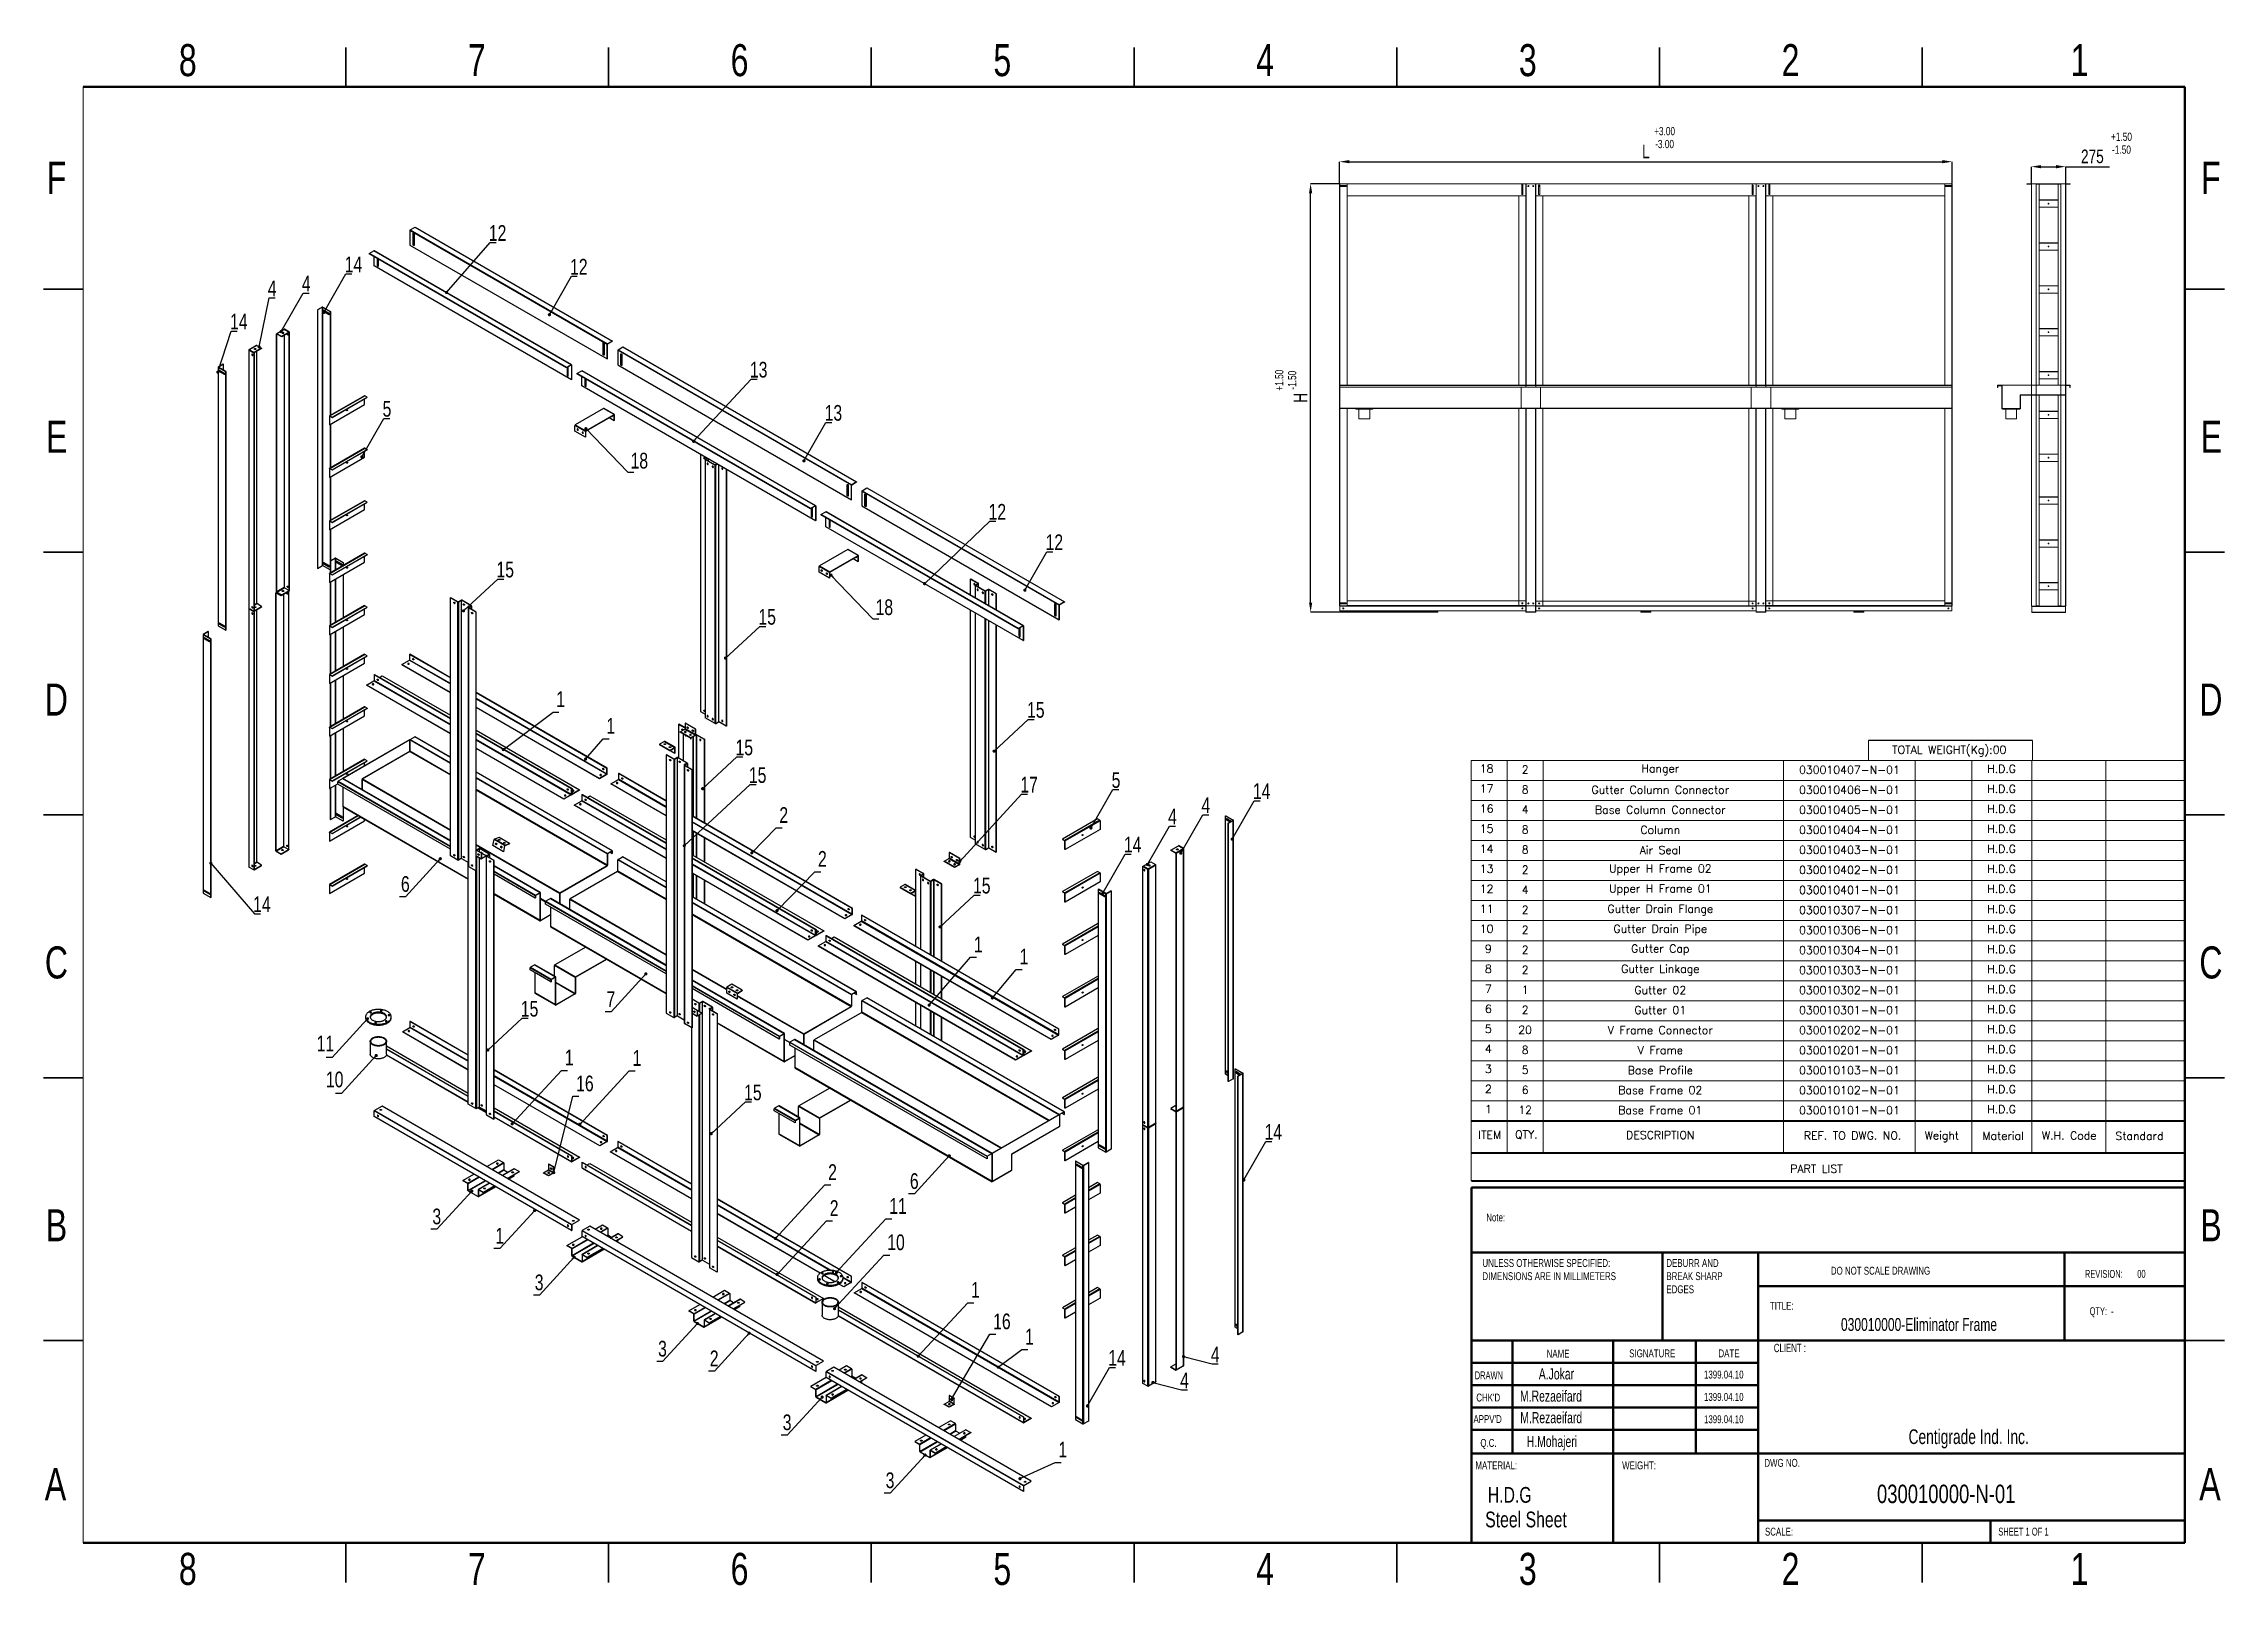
# Model space of a CAD drawing. Header units: millimetres. Extents: x 1982 to 4155, y 618 to 1642.
# Drawn here: x 1982 to 2491, y 618 to 977 of the extents above; entities outside this region: 2.
import ezdxf
from ezdxf.enums import TextEntityAlignment as Align

# ---------------------------------------------------------------- set-up
doc = ezdxf.new("R2010")
doc.units = ezdxf.units.MM
doc.layers.add('title', color=7, linetype='Continuous', lineweight=15)
doc.styles.add('SLDTEXTSTYLE0', font='TXT', dxfattribs={"width": 0.75})
doc.styles.add('SLDTEXTSTYLE1', font='TXT', dxfattribs={"width": 0.686449})
doc.styles.add('SLDTEXTSTYLE2', font='TXT', dxfattribs={"width": 0.652778})
doc.styles.add('SLDTEXTSTYLE3', font='TXT', dxfattribs={"width": 0.692308})
doc.styles.add('SLDTEXTSTYLE4', font='TXT', dxfattribs={"width": 0.7})
doc.styles.add('SLDTEXTSTYLE5', font='TXT', dxfattribs={"width": 0.678571})
doc.styles.add('TITLE', font='romans.shx', dxfattribs={"height": 2.5})
doc.dimstyles.new('SLDDIMSTYLE0', dxfattribs={"dimscale": 1.5, "dimtxt": 2.116667, "dimasz": 1.5, "dimexe": 0, "dimexo": 0.0625, "dimgap": 0.529167, "dimtad": 1, "dimdec": 0, "dimlfac": 35, "dimrnd": 1e-09, "dimzin": 12, "dimdsep": 46, "dimtxsty": 'SLDTEXTSTYLE0', "dimcen": 0.09, "dimadec": 0, "dimazin": 3, "dimtfac": 1, "dimtdec": 0, "dimtofl": 0, "dimtmove": 0, "dimatfit": 3, "dimfxl": 1, "dimfrac": 2, "dimtolj": 1, "dimtzin": 12, "dimarcsym": 0})

msp = doc.modelspace()

# ---------------------------------------------------------------- texts
at = {"style": 'SLDTEXTSTYLE0', "width": 0.75}
for s, height, p in [('5', 2.443, (4147.574, 1639.809)), ('12', 3.6648, (2085.663, 931.482)), ('14', 3.6648, (2052.018, 924.162)), ('12', 3.6648, (2104.625, 923.618)), ('4', 3.665, (2034.059, 918.563)), ('4', 3.665, (2042.007, 919.673)), ('14', 3.6648, (2025.264, 910.823)), ('13', 3.6648, (2146.601, 899.591)), ('5', 3.665, (2060.867, 890.462)), ('13', 3.6648, (2164.044, 889.52)), ('18', 3.6648, (2118.744, 878.364)), ('12', 3.6648, (2202.308, 866.435)), ('12', 3.6648, (2215.616, 859.334)), ('15', 3.6648, (2087.446, 852.949)), ('15', 3.6648, (2148.591, 841.931)), ('18', 3.6648, (2175.939, 844.179)), ('1', 3.665, (2101.408, 822.725)), ('1', 3.665, (2113.118, 816.503)), ('15', 3.6648, (2211.287, 820.212)), ('15', 3.6648, (2143.244, 811.453)), ('15', 3.6648, (2146.361, 805.013)), ('17', 3.6648, (2209.717, 802.769)), ('5', 3.665, (2231.039, 803.849)), ('14', 3.6648, (2264, 801.242)), ('2', 3.665, (2153.473, 795.689)), ('4', 3.665, (2251.996, 797.982)), ('4', 3.665, (2244.209, 795.344)), ('2', 3.665, (2162.484, 785.452)), ('14', 3.6648, (2233.895, 788.773)), ('6', 3.665, (2065.146, 779.602)), ('15', 3.6648, (2198.674, 779.211)), ('14', 3.6648, (2030.644, 774.853)), ('1', 3.665, (2198.893, 765.502)), ('1', 3.665, (2209.539, 762.641)), ('15', 3.6648, (2093.129, 750.484)), ('7', 3.665, (2113.127, 752.735)), ('11', 3.6648, (2045.467, 742.385)), ('1', 3.665, (2103.409, 739.11)), ('1', 3.665, (2119.209, 738.993)), ('10', 3.6648, (2047.637, 733.981)), ('16', 3.6648, (2106.042, 733.054)), ('15', 3.6648, (2145.245, 730.961)), ('14', 3.6648, (2266.727, 721.74)), ('2', 3.665, (2164.863, 712.374)), ('6', 3.665, (2183.943, 710.279)), ('2', 3.665, (2165.24, 703.981)), ('11', 3.6648, (2179.115, 704.464)), ('3', 3.665, (2072.483, 702.027)), ('1', 3.665, (2087.178, 697.522)), ('10', 3.6648, (2178.661, 695.994)), ('3', 3.665, (2096.384, 686.64)), ('1', 3.665, (2198.205, 684.903)), ('16', 3.6648, (2203.377, 677.54)), ('1', 3.665, (2210.823, 673.97)), ('3', 3.665, (2125.169, 671.176)), ('2', 3.665, (2137.24, 668.915)), ('14', 3.6648, (2230.233, 669.009)), ('4', 3.665, (2254.184, 669.824)), ('4', 3.665, (2247.016, 663.774)), ('3', 3.665, (2154.262, 653.994)), ('1', 3.665, (2218.592, 647.615)), ('3', 3.665, (2178.287, 640.473))]:
    msp.add_text(s, height=height, dxfattribs=at).set_placement(p)
at = {"color": 7, "linetype": 'Continuous', "lineweight": 0}
for s, insert, char_height, attachment_point, style in [('8', (2015.396, 977.385), 7.477, 2, 'SLDTEXTSTYLE0'), ('7', (2082.856, 977.385), 7.477, 2, 'SLDTEXTSTYLE0'), ('6', (2144.184, 977.385), 7.477, 2, 'SLDTEXTSTYLE0'), ('5', (2205.512, 977.385), 7.477, 2, 'SLDTEXTSTYLE0'), ('4', (2266.839, 977.385), 7.477, 2, 'SLDTEXTSTYLE0'), ('3', (2328.167, 977.385), 7.477, 2, 'SLDTEXTSTYLE0'), ('2', (2389.495, 977.385), 7.477, 2, 'SLDTEXTSTYLE0'), ('1', (2456.955, 977.385), 7.477, 2, 'SLDTEXTSTYLE0'), ('F', (1984.729, 949.925), 7.477, 2, 'SLDTEXTSTYLE0'), ('F', (2487.617, 949.925), 7.477, 2, 'SLDTEXTSTYLE0'), ('E', (1984.82, 889.517), 7.477, 2, 'SLDTEXTSTYLE0'), ('E', (2487.707, 889.517), 7.477, 2, 'SLDTEXTSTYLE0'), ('D', (1984.721, 828.189), 7.477, 2, 'SLDTEXTSTYLE0'), ('D', (2487.609, 828.189), 7.477, 2, 'SLDTEXTSTYLE0'), ('C', (1984.729, 766.862), 7.477, 2, 'SLDTEXTSTYLE0'), ('C', (2487.617, 766.862), 7.477, 2, 'SLDTEXTSTYLE0'), ('B', (1984.75, 705.534), 7.477, 2, 'SLDTEXTSTYLE0'), ('Note:', (2318.47, 704.541), 1.8398, 1, 'SLDTEXTSTYLE0'), ('B', (2487.637, 705.534), 7.477, 2, 'SLDTEXTSTYLE0'), ('DO NOT SCALE DRAWING', (2398.91, 692.112), 1.83983, 1, 'SLDTEXTSTYLE0'), ('REVISION:       00', (2458.202, 691.378), 1.83983, 1, 'SLDTEXTSTYLE2'), ('TITLE:', (2384.677, 683.934), 1.8398, 1, 'SLDTEXTSTYLE0'), ('QTY:  -', (2459.331, 682.671), 1.8398, 1, 'SLDTEXTSTYLE5'), ('030010000-Eliminator Frame ', (2401.264, 680.153), 3.00506, 1, 'SLDTEXTSTYLE4'), ('NAME', (2332.563, 672.755), 1.8398, 1, 'SLDTEXTSTYLE0'), ('SIGNATURE', (2351.833, 672.829), 1.8398, 1, 'SLDTEXTSTYLE0'), ('DATE', (2372.666, 672.829), 1.8398, 1, 'SLDTEXTSTYLE0'), ('CLIENT :', (2385.596, 674.146), 1.9472, 1, 'SLDTEXTSTYLE4'), ('DRAWN', (2315.785, 667.706), 1.8398, 1, 'SLDTEXTSTYLE1'), ('A.Jokar', (2330.736, 668.423), 2.5962, 1, 'SLDTEXTSTYLE4'), ('1399.04.10', (2369.293, 667.885), 1.8398, 1, 'SLDTEXTSTYLE0'), ("CHK'D", (2316.148, 662.526), 1.8398, 1, 'SLDTEXTSTYLE0'), ('M.Rezaeifard', (2326.35, 663.243), 2.59621, 1, 'SLDTEXTSTYLE4'), ('1399.04.10', (2369.293, 662.672), 1.8398, 1, 'SLDTEXTSTYLE0'), ("APPV'D", (2315.488, 657.502), 1.8398, 1, 'SLDTEXTSTYLE0'), ('M.Rezaeifard', (2326.404, 658.219), 2.59621, 1, 'SLDTEXTSTYLE4'), ('1399.04.10', (2369.293, 657.459), 1.8398, 1, 'SLDTEXTSTYLE0'), ('Q.C.', (2317.1, 651.933), 1.8398, 1, 'SLDTEXTSTYLE0'), ('H.Mohajeri', (2327.917, 652.65), 2.5962, 1, 'SLDTEXTSTYLE4'), ('Centigrade Ind. Inc.', (2417.046, 654.184), 3.43435, 1, 'SLDTEXTSTYLE4'), ('MATERIAL:', (2315.946, 646.695), 1.8398, 1, 'SLDTEXTSTYLE0'), ('WEIGHT:', (2350.19, 646.693), 1.8381, 1, 'SLDTEXTSTYLE0'), ('DWG NO.', (2383.38, 647.285), 1.8398, 1, 'SLDTEXTSTYLE0'), ('A', (1984.509, 645.126), 7.477, 2, 'SLDTEXTSTYLE0'), ('A', (2487.396, 645.126), 7.477, 2, 'SLDTEXTSTYLE0'), ('H.D.G', (2318.819, 640.729), 3.6762, 1, 'SLDTEXTSTYLE0'), ('030010000-N-01', (2409.671, 641.277), 4.29294, 1, 'SLDTEXTSTYLE0'), ('Steel Sheet', (2318.221, 634.993), 3.67623, 1, 'SLDTEXTSTYLE0'), ('SCALE:', (2383.528, 631.235), 1.8398, 1, 'SLDTEXTSTYLE0'), ('SHEET 1 OF 1', (2437.992, 631.235), 1.83983, 1, 'SLDTEXTSTYLE3'), ('8', (2015.396, 625.364), 7.477, 2, 'SLDTEXTSTYLE0'), ('7', (2082.856, 625.364), 7.477, 2, 'SLDTEXTSTYLE0'), ('6', (2144.184, 625.364), 7.477, 2, 'SLDTEXTSTYLE0'), ('5', (2205.512, 625.364), 7.477, 2, 'SLDTEXTSTYLE0'), ('4', (2266.839, 625.364), 7.477, 2, 'SLDTEXTSTYLE0'), ('3', (2328.167, 625.364), 7.477, 2, 'SLDTEXTSTYLE0'), ('2', (2389.495, 625.364), 7.477, 2, 'SLDTEXTSTYLE0'), ('1', (2456.955, 625.364), 7.477, 2, 'SLDTEXTSTYLE0')]:
    msp.add_mtext(s, dxfattribs=dict(at, insert=insert, char_height=char_height, attachment_point=attachment_point, style=style))
at = {"color": 7, "linetype": 'Continuous', "lineweight": 18, "char_height": 1.9262, "attachment_point": 2, "style": 'SLDTEXTSTYLE0'}
for s, insert in [('\\A1;+3.00', (2360.093, 958.043)), ('\\A1;-3.00', (2360.093, 955.036)), ('\\A1;+1.50', (2466.748, 956.737)), ('\\A1;-1.50', (2466.748, 953.73))]:
    msp.add_mtext(s, dxfattribs=dict(at, insert=insert))
at = {"color": 7, "linetype": 'Continuous', "lineweight": 18, "char_height": 1.9262, "attachment_point": 2, "rotation": 90, "style": 'SLDTEXTSTYLE0'}
for s, insert in [('\\A1;+1.50', (2269.193, 898.973)), ('\\A1;-1.50', (2272.2, 898.973))]:
    msp.add_mtext(s, dxfattribs=dict(at, insert=insert))
at = {"insert": (2187.011, 732.347), "char_height": 3.175, "attachment_point": 7, "style": 'SLDTEXTSTYLE0'}
msp.add_mtext('\\A1;', dxfattribs=at)
at = {"layer": 'title', "color": 7, "style": 'TITLE'}
for s, p in [('TOTAL WEIGHT(Kg):00', (2426.54, 812.614)), ('Weight', (2424.815, 722.508))]:
    msp.add_text(s, height=1.8688, dxfattribs=at).set_placement(p, align=Align.MIDDLE)
at = {"layer": 'title', "style": 'TITLE'}
for s, height, p in [('18', 1.8688, (2316.955, 807.414)), ('17', 1.8688, (2316.955, 802.742)), ('16', 1.8688, (2316.955, 798.07)), ('15', 1.8688, (2316.955, 793.398)), ('14', 1.8688, (2316.955, 788.726)), ('13', 1.8688, (2316.955, 784.054)), ('12', 1.8688, (2316.955, 779.382)), ('11', 1.8688, (2316.955, 774.71)), ('10', 1.8688, (2316.955, 770.038)), ('9', 1.869, (2318.163, 765.366)), ('8', 1.869, (2318.163, 760.694)), ('7', 1.869, (2318.163, 756.022)), ('5', 1.869, (2318.163, 746.678)), ('6', 1.869, (2318.163, 751.35)), ('4', 1.869, (2318.163, 742.006)), ('3', 1.869, (2318.163, 737.334)), ('2', 1.869, (2318.163, 732.662)), ('1', 1.869, (2318.163, 727.99))]:
    msp.add_text(s, height=height, dxfattribs=at).set_placement(p)
at = {"layer": 'title', "color": 0, "style": 'TITLE'}
for s, height, p in [('2', 1.869, (2327.549, 808.128)), ('8', 1.869, (2327.549, 803.456)), ('Gutter Column Connector', 1.8688, (2359.094, 803.408)), ('Hanger', 1.8688, (2359.094, 808.08)), ('030010407-N-01', 1.8688, (2403.238, 808.056)), ('030010406-N-01', 1.8688, (2403.238, 803.384)), ('H.D.G', 1.8688, (2438.758, 808.292)), ('H.D.G', 1.8688, (2438.758, 803.62)), ('4', 1.869, (2327.549, 798.784)), ('Base Column Connector', 1.8688, (2359.094, 798.736)), ('030010405-N-01', 1.8688, (2403.238, 798.712)), ('H.D.G', 1.8688, (2438.758, 798.948)), ('8', 1.869, (2327.549, 794.112)), ('Column', 1.8688, (2359.094, 794.064)), ('030010404-N-01', 1.8688, (2403.238, 794.04)), ('H.D.G', 1.8688, (2438.758, 794.276)), ('8', 1.869, (2327.549, 789.44)), ('Air Seal', 1.8688, (2359.094, 789.392)), ('030010403-N-01', 1.8688, (2403.238, 789.368)), ('H.D.G', 1.8688, (2438.758, 789.604)), ('2', 1.869, (2327.549, 784.768)), ('Upper H Frame 02', 1.8688, (2359.094, 784.72)), ('030010402-N-01', 1.8688, (2403.238, 784.696)), ('H.D.G', 1.8688, (2438.758, 784.932)), ('4', 1.869, (2327.549, 780.096)), ('Upper H Frame 01', 1.8688, (2359.094, 780.048)), ('030010401-N-01', 1.8688, (2403.238, 780.024)), ('H.D.G', 1.8688, (2438.758, 780.26)), ('2', 1.869, (2327.549, 775.424)), ('Gutter Drain Flange', 1.8688, (2359.094, 775.376)), ('030010307-N-01', 1.8688, (2403.238, 775.352)), ('H.D.G', 1.8688, (2438.758, 775.588)), ('2', 1.869, (2327.549, 770.752)), ('Gutter Drain Pipe', 1.8688, (2359.094, 770.704)), ('030010306-N-01', 1.8688, (2403.238, 770.68)), ('H.D.G', 1.8688, (2438.758, 770.916)), ('2', 1.869, (2327.549, 766.08)), ('Gutter Cap', 1.8688, (2359.094, 766.032)), ('030010304-N-01', 1.8688, (2403.238, 766.008)), ('H.D.G', 1.8688, (2438.758, 766.244)), ('2', 1.869, (2327.549, 761.408)), ('Gutter Linkage', 1.8688, (2359.094, 761.36)), ('030010303-N-01', 1.8688, (2403.238, 761.336)), ('H.D.G', 1.8688, (2438.758, 761.572)), ('1', 1.869, (2327.549, 756.736)), ('Gutter 02', 1.8688, (2359.094, 756.688)), ('030010302-N-01', 1.8688, (2403.238, 756.664)), ('H.D.G', 1.8688, (2438.758, 756.9)), ('20', 1.8688, (2327.549, 747.392)), ('2', 1.869, (2327.549, 752.064)), ('V Frame Connector', 1.8688, (2359.094, 747.344)), ('Gutter 01', 1.8688, (2359.094, 752.016)), ('030010301-N-01', 1.8688, (2403.238, 751.992)), ('H.D.G', 1.8688, (2438.758, 752.228)), ('H.D.G', 1.8688, (2438.758, 747.556)), ('8', 1.869, (2327.549, 742.72)), ('V Frame', 1.8688, (2359.094, 742.672)), ('030010202-N-01', 1.8688, (2403.238, 747.32)), ('030010201-N-01', 1.8688, (2403.238, 742.648)), ('H.D.G', 1.8688, (2438.758, 742.884)), ('5', 1.869, (2327.549, 738.048)), ('Base Profile', 1.8688, (2359.094, 738)), ('030010103-N-01', 1.8688, (2403.238, 737.976)), ('H.D.G', 1.8688, (2438.758, 738.212)), ('6', 1.869, (2327.549, 733.376)), ('Base Frame 02', 1.8688, (2359.094, 733.328)), ('030010102-N-01', 1.8688, (2403.238, 733.304)), ('H.D.G', 1.8688, (2438.758, 733.54)), ('12', 1.8688, (2327.549, 728.704)), ('Base Frame 01', 1.8688, (2359.094, 728.656)), ('030010101-N-01', 1.8688, (2403.238, 728.632)), ('H.D.G', 1.8688, (2438.758, 728.868)), ('ITEM', 1.8688, (2319.287, 722.885)), ('QTY.', 1.8688, (2327.821, 722.885)), ('DESCRIPTION', 1.8688, (2359.094, 722.855)), ('REF. TO DWG. NO.', 1.8688, (2403.978, 722.736)), ('Material', 1.8688, (2439.113, 722.736)), ('W.H. Code', 1.8688, (2454.532, 722.736)), ('Standard', 1.8688, (2470.948, 722.637)), ('PART LIST', 1.8688, (2395.539, 714.986))]:
    msp.add_text(s, height=height, dxfattribs=at).set_placement(p, align=Align.MIDDLE)

# ---------------------------------------------------------------- blocks, each defined once
blk = doc.blocks.new('SW_NOTE_62')
at = {"color": 0, "linetype": 'Continuous', "lineweight": 0, "char_height": 1.5, "attachment_point": 1, "style": 'SLDTEXTSTYLE0'}
for s, insert in [('UNLESS OTHERWISE SPECIFIED:', (0, 1.93)), ('DIMENSIONS ARE IN MILLIMETERS', (0, -0.57))]:
    blk.add_mtext(s, dxfattribs=dict(at, insert=insert))
blk = doc.blocks.new('SW_NOTE_63')
at = {"color": 0, "linetype": 'Continuous', "lineweight": 0, "char_height": 1.5, "attachment_point": 1, "style": 'SLDTEXTSTYLE0'}
for s, insert in [('DEBURR AND', (0, 1.93)), ('BREAK SHARP', (0, -0.57)), ('EDGES', (0, -3.07))]:
    blk.add_mtext(s, dxfattribs=dict(at, insert=insert))
blk = doc.blocks.new('*D71')
at = {"color": 0, "lineweight": -2, "transparency": 16777216}
for p, q in [((2284.25, 944.91), (2284.25, 949.95)), ((2286.5, 949.95), (2424.95, 949.95)), ((2427.2, 944.91), (2427.2, 949.95))]:
    blk.add_line(p, q, dxfattribs=at)
at = {"color": 0, "transparency": 16777216}
for points in [[(2286.5, 950.33), (2286.5, 949.58), (2284.25, 949.95)], [(2424.95, 950.33), (2424.95, 949.58), (2427.2, 949.95)]]:
    blk.add_solid(points, dxfattribs=at)
at = {"layer": 'Defpoints', "color": 0, "transparency": 16777216}
for p in [(2427.2, 949.95), (2284.25, 944.82), (2427.2, 944.82)]:
    blk.add_point(p, dxfattribs=at)
at = {"color": 0, "transparency": 16777216, "insert": (2355.73, 952.34), "char_height": 3.175, "attachment_point": 5, "style": 'SLDTEXTSTYLE0'}
blk.add_mtext('\\A1;L', dxfattribs=at)
blk = doc.blocks.new('*D72')
at = {"color": 0, "lineweight": -2, "transparency": 16777216}
for p, q in [((2284.16, 944.82), (2277.48, 944.82)), ((2277.48, 847.1), (2277.48, 942.57)), ((2304.84, 844.85), (2277.48, 844.85))]:
    blk.add_line(p, q, dxfattribs=at)
at = {"color": 0, "transparency": 16777216}
for points in [[(2277.1, 942.57), (2277.85, 942.57), (2277.48, 944.82)], [(2277.1, 847.1), (2277.85, 847.1), (2277.48, 844.85)]]:
    blk.add_solid(points, dxfattribs=at)
at = {"layer": 'Defpoints', "color": 0, "transparency": 16777216}
for p in [(2277.48, 944.82), (2284.25, 944.82), (2304.93, 844.85)]:
    blk.add_point(p, dxfattribs=at)
at = {"color": 0, "transparency": 16777216, "insert": (2275.1, 894.84), "char_height": 3.175, "attachment_point": 5, "rotation": 90, "style": 'SLDTEXTSTYLE0'}
blk.add_mtext('\\A1;H', dxfattribs=at)
blk = doc.blocks.new('*D74')
at = {"color": 0, "lineweight": -2, "transparency": 16777216}
for p, q in [((2445.71, 944.6), (2445.71, 948.79)), ((2447.96, 948.79), (2451.48, 948.79)), ((2453.73, 944.45), (2453.73, 948.79)), ((2453.73, 948.79), (2463.92, 948.79))]:
    blk.add_line(p, q, dxfattribs=at)
at = {"color": 0, "transparency": 16777216}
for points in [[(2447.96, 949.16), (2447.96, 948.41), (2445.71, 948.79)], [(2451.48, 949.16), (2451.48, 948.41), (2453.73, 948.79)]]:
    blk.add_solid(points, dxfattribs=at)
at = {"layer": 'Defpoints', "color": 0, "transparency": 16777216}
for p in [(2453.73, 948.79), (2445.71, 944.51), (2453.73, 944.36)]:
    blk.add_point(p, dxfattribs=at)
at = {"color": 0, "transparency": 16777216, "insert": (2459.95, 951.17), "char_height": 3.175, "attachment_point": 5, "style": 'SLDTEXTSTYLE0'}
blk.add_mtext('\\A1;275', dxfattribs=at)

# ---------------------------------------------------------------- dimensions: what is measured, and where the dimension line sits
dim = msp.add_linear_dim(base=(2427.197, 949.954), p1=(2284.254, 944.821), p2=(2427.197, 944.821), text='L', dimstyle='SLDDIMSTYLE0')
dim.commit()
dim.dimension.update_dxf_attribs({"geometry": '*D71', "text_midpoint": (2355.725, 952.336)})
dim = msp.add_linear_dim(base=(2453.735, 948.788), p1=(2445.706, 944.507), p2=(2453.735, 944.355), text='275', dimstyle='SLDDIMSTYLE0')
dim.commit()
dim.dimension.update_dxf_attribs({"geometry": '*D74', "text_midpoint": (2459.953, 948.788), "dimtype": 160})
dim = msp.add_linear_dim(base=(2277.478, 944.821), p1=(2304.932, 844.85), p2=(2284.254, 944.821), angle=90, text='H', dimstyle='SLDDIMSTYLE0')
dim.commit()
dim.dimension.update_dxf_attribs({"geometry": '*D72', "text_midpoint": (2275.097, 894.835)})

# ---------------------------------------------------------------- linework, layer by layer
at = {"color": 7, "linetype": 'Continuous', "lineweight": 35}
for p, q in [((2052.268, 967.433), (2052.268, 976.632)), ((2113.595, 967.433), (2113.595, 976.632)), ((2174.923, 967.433), (2174.923, 976.632)), ((2236.251, 976.632), (2236.251, 967.433)), ((2236.251, 967.433), (2236.251, 976.632)), ((2297.579, 967.433), (2297.579, 976.632)), ((2358.906, 967.433), (2358.906, 976.632)), ((2420.234, 967.433), (2420.234, 976.632)), ((1990.94, 920.211), (1981.741, 920.211)), ((2481.562, 920.211), (2490.761, 920.211)), ((1990.94, 858.883), (1981.741, 858.883)), ((2481.562, 858.883), (2490.761, 858.883)), ((1981.741, 797.555), (1990.94, 797.555)), ((1990.94, 797.555), (1981.741, 797.555)), ((2490.761, 797.555), (2481.562, 797.555)), ((2481.562, 797.555), (2490.761, 797.555)), ((1990.94, 736.228), (1981.741, 736.228)), ((2481.562, 736.228), (2490.761, 736.228)), ((1990.94, 674.9), (1981.741, 674.9)), ((2481.562, 674.9), (2490.761, 674.9)), ((2052.268, 627.678), (2052.268, 618.478)), ((2113.595, 627.678), (2113.595, 618.478)), ((2174.923, 627.678), (2174.923, 618.478)), ((2236.251, 618.478), (2236.251, 627.678)), ((2236.251, 627.678), (2236.251, 618.478)), ((2297.579, 627.678), (2297.579, 618.478)), ((2358.906, 627.678), (2358.906, 618.478)), ((2420.234, 627.678), (2420.234, 618.478))]:
    msp.add_line(p, q, dxfattribs=at)
at = {"color": 7, "linetype": 'Continuous', "lineweight": 18}
msp.add_line((1990.94, 627.678), (1990.94, 967.433), dxfattribs=at)
at = {"color": 7, "linetype": 'Continuous', "lineweight": 70}
for p, q in [((1990.94, 967.433), (2481.562, 967.433)), ((2481.562, 967.433), (2481.562, 627.678)), ((2481.562, 627.678), (1990.94, 627.678))]:
    msp.add_line(p, q, dxfattribs=at)
at = {"color": 7, "linetype": 'Continuous', "lineweight": 20}
for p, q in [((2284.254, 897.835), (2284.254, 944.821)), ((2284.254, 944.821), (2284.297, 944.821)), ((2284.297, 944.821), (2284.297, 944.778)), ((2327.725, 944.821), (2284.297, 944.821)), ((2327.725, 944.778), (2284.297, 944.778)), ((2284.318, 944.778), (2284.318, 897.821)), ((2284.539, 944.371), (2285.682, 944.371)), ((2285.682, 944.128), (2284.539, 944.128)), ((2284.989, 944.371), (2284.989, 944.128)), ((2285.232, 944.128), (2285.232, 944.371)), ((2285.968, 897.821), (2285.968, 944.778)), ((2285.968, 944.757), (2327.725, 944.757)), ((2327.725, 941.964), (2285.968, 941.964)), ((2326.054, 897.821), (2326.054, 941.964)), ((2326.789, 944.535), (2326.789, 942.392)), ((2327.032, 942.392), (2327.032, 944.535)), ((2327.704, 897.821), (2327.704, 941.964)), ((2327.725, 944.821), (2327.768, 944.821)), ((2327.725, 944.821), (2327.725, 944.778)), ((2327.725, 944.757), (2327.725, 944.778)), ((2327.725, 944.757), (2327.725, 941.964)), ((2327.768, 944.821), (2327.768, 897.778)), ((2327.789, 944.821), (2327.768, 944.821)), ((2329.947, 944.821), (2327.789, 944.821)), ((2327.789, 897.778), (2327.789, 944.821)), ((2329.968, 944.821), (2329.947, 944.821)), ((2329.947, 944.821), (2329.947, 897.778)), ((2329.968, 944.821), (2330.011, 944.821)), ((2329.968, 897.778), (2329.968, 944.821)), ((2381.439, 944.821), (2330.011, 944.821)), ((2330.011, 944.821), (2330.011, 944.778)), ((2381.439, 944.778), (2330.011, 944.778)), ((2330.011, 944.778), (2330.011, 944.757)), ((2330.011, 944.757), (2381.439, 944.757)), ((2330.011, 941.964), (2330.011, 944.757)), ((2381.439, 941.964), (2330.011, 941.964)), ((2330.032, 897.821), (2330.032, 941.964)), ((2330.704, 944.392), (2330.704, 942.392)), ((2330.947, 942.392), (2330.947, 944.392)), ((2331.682, 897.821), (2331.682, 941.964)), ((2379.768, 941.964), (2379.768, 897.821)), ((2380.504, 944.392), (2380.504, 942.392)), ((2380.747, 942.392), (2380.747, 944.392)), ((2381.418, 941.964), (2381.418, 897.821)), ((2381.439, 944.821), (2381.482, 944.821)), ((2381.439, 944.821), (2381.439, 944.778)), ((2381.439, 944.757), (2381.439, 944.778)), ((2381.439, 944.757), (2381.439, 941.964)), ((2381.482, 944.821), (2381.482, 897.778)), ((2381.503, 944.821), (2381.482, 944.821)), ((2383.661, 944.821), (2381.503, 944.821)), ((2381.503, 897.778), (2381.503, 944.821)), ((2383.682, 944.821), (2383.661, 944.821)), ((2383.661, 944.821), (2383.661, 897.778)), ((2383.682, 944.821), (2383.725, 944.821)), ((2383.682, 897.778), (2383.682, 944.821)), ((2427.154, 944.821), (2383.725, 944.821)), ((2383.725, 944.821), (2383.725, 944.778)), ((2427.154, 944.778), (2383.725, 944.778)), ((2383.725, 944.778), (2383.725, 944.757)), ((2383.725, 941.964), (2383.725, 944.757)), ((2383.725, 944.757), (2425.482, 944.757)), ((2425.482, 941.964), (2383.725, 941.964)), ((2383.746, 941.964), (2383.746, 897.821)), ((2384.418, 944.535), (2384.418, 942.392)), ((2384.661, 942.392), (2384.661, 944.535)), ((2385.397, 941.964), (2385.397, 897.821)), ((2425.482, 944.778), (2425.482, 897.821)), ((2425.768, 944.371), (2426.911, 944.371)), ((2426.911, 944.128), (2425.768, 944.128)), ((2426.218, 944.371), (2426.218, 944.128)), ((2426.461, 944.128), (2426.461, 944.371)), ((2427.133, 897.821), (2427.133, 944.778)), ((2427.154, 944.821), (2427.197, 944.821)), ((2427.154, 944.821), (2427.154, 944.778)), ((2427.197, 944.821), (2427.197, 897.835)), ((2444.649, 944.776), (2444.649, 944.733)), ((2445.71, 944.776), (2444.649, 944.776)), ((2445.71, 944.733), (2444.649, 944.733)), ((2445.706, 897.79), (2445.706, 944.733)), ((2445.71, 944.776), (2445.77, 944.776)), ((2445.77, 944.776), (2445.77, 895.547)), ((2445.77, 944.776), (2446.849, 944.776)), ((2446.849, 944.776), (2446.849, 895.547)), ((2446.849, 944.776), (2447.506, 944.776)), ((2447.506, 944.712), (2446.849, 944.712)), ((2447.506, 944.776), (2451.935, 944.776)), ((2447.506, 944.776), (2447.506, 944.712)), ((2447.506, 944.733), (2451.935, 944.733)), ((2447.506, 897.79), (2447.506, 944.712)), ((2451.935, 944.712), (2451.935, 944.776)), ((2451.935, 944.776), (2452.592, 944.776)), ((2451.935, 944.712), (2451.935, 897.79)), ((2452.592, 944.712), (2451.935, 944.712)), ((2452.592, 895.547), (2452.592, 944.776)), ((2452.592, 944.776), (2453.671, 944.776)), ((2453.671, 895.547), (2453.671, 944.776)), ((2453.671, 944.776), (2453.731, 944.776)), ((2454.792, 944.776), (2453.731, 944.776)), ((2454.792, 944.733), (2453.731, 944.733)), ((2453.735, 944.733), (2453.735, 897.79)), ((2454.792, 944.776), (2454.792, 944.733)), ((2451.935, 941.019), (2447.506, 941.019)), ((2451.935, 940.955), (2447.506, 940.955)), ((2451.935, 939.305), (2447.506, 939.305)), ((2451.935, 931.019), (2447.506, 931.019)), ((2451.935, 930.955), (2447.506, 930.955)), ((2451.935, 929.305), (2447.506, 929.305)), ((2451.935, 921.019), (2447.506, 921.019)), ((2451.935, 920.955), (2447.506, 920.955)), ((2451.935, 919.305), (2447.506, 919.305)), ((2451.935, 911.019), (2447.506, 911.019)), ((2451.935, 910.955), (2447.506, 910.955)), ((2451.935, 909.305), (2447.506, 909.305)), ((2451.935, 901.019), (2447.506, 901.019)), ((2284.254, 892.435), (2284.254, 897.835)), ((2284.254, 897.835), (2284.297, 897.835)), ((2284.297, 897.821), (2284.297, 897.835)), ((2284.297, 897.821), (2327.725, 897.821)), ((2284.297, 897.757), (2284.297, 897.821)), ((2284.297, 897.307), (2284.297, 897.757)), ((2327.725, 897.757), (2284.297, 897.757)), ((2327.725, 897.307), (2284.297, 897.307)), ((2284.297, 897.307), (2284.297, 892.456)), ((2285.968, 897.835), (2326.054, 897.835)), ((2326.582, 897.307), (2326.582, 892.413)), ((2327.725, 897.821), (2327.725, 897.757)), ((2327.725, 897.778), (2330.011, 897.778)), ((2327.725, 897.757), (2327.725, 897.307)), ((2330.011, 897.714), (2327.725, 897.714)), ((2330.011, 897.307), (2327.725, 897.307)), ((2330.011, 897.757), (2330.011, 897.821)), ((2330.011, 897.821), (2381.439, 897.821)), ((2381.439, 897.757), (2330.011, 897.757)), ((2330.011, 897.307), (2330.011, 897.757)), ((2381.439, 897.307), (2330.011, 897.307)), ((2331.154, 892.413), (2331.154, 897.307)), ((2331.682, 897.835), (2379.768, 897.835)), ((2380.297, 897.307), (2380.297, 892.413)), ((2381.439, 897.821), (2381.439, 897.757)), ((2381.439, 897.778), (2383.725, 897.778)), ((2381.439, 897.757), (2381.439, 897.307)), ((2383.725, 897.714), (2381.439, 897.714)), ((2383.725, 897.307), (2381.439, 897.307)), ((2383.725, 897.821), (2427.154, 897.821)), ((2383.725, 897.757), (2383.725, 897.821)), ((2383.725, 897.307), (2383.725, 897.757)), ((2427.154, 897.757), (2383.725, 897.757)), ((2427.154, 897.307), (2383.725, 897.307)), ((2384.868, 892.413), (2384.868, 897.307)), ((2385.397, 897.835), (2425.482, 897.835)), ((2427.154, 897.835), (2427.197, 897.835)), ((2427.154, 897.821), (2427.154, 897.835)), ((2427.154, 897.821), (2427.154, 897.757)), ((2427.154, 897.757), (2427.154, 897.307)), ((2427.154, 892.456), (2427.154, 897.307)), ((2427.197, 892.435), (2427.197, 897.835)), ((2437.777, 897.712), (2437.777, 897.262)), ((2437.82, 897.712), (2437.777, 897.712)), ((2437.777, 897.262), (2437.82, 897.262)), ((2437.82, 897.712), (2437.82, 897.262)), ((2437.863, 897.669), (2437.82, 897.669)), ((2437.82, 897.262), (2437.863, 897.262)), ((2437.841, 897.776), (2438.856, 897.776)), ((2437.841, 897.733), (2437.841, 897.776)), ((2437.841, 897.733), (2438.856, 897.733)), ((2437.863, 897.669), (2437.863, 897.262)), ((2437.884, 897.69), (2437.884, 897.733)), ((2437.884, 897.69), (2438.814, 897.69)), ((2438.814, 897.69), (2438.814, 897.733)), ((2438.835, 897.669), (2438.877, 897.669)), ((2438.835, 892.369), (2438.835, 897.669)), ((2438.856, 897.733), (2438.856, 897.776)), ((2438.877, 892.411), (2438.877, 897.712)), ((2438.877, 897.712), (2438.92, 897.712)), ((2438.92, 892.39), (2438.92, 897.79)), ((2438.92, 897.79), (2453.649, 897.79)), ((2451.935, 900.955), (2447.506, 900.955)), ((2451.935, 899.305), (2447.506, 899.305)), ((2453.649, 897.79), (2453.649, 895.547)), ((2454.728, 897.79), (2453.731, 897.79)), ((2454.728, 897.747), (2453.731, 897.747)), ((2453.735, 897.747), (2453.735, 895.547)), ((2453.756, 897.705), (2453.756, 897.747)), ((2454.685, 897.705), (2453.756, 897.705)), ((2454.685, 897.705), (2454.685, 897.747)), ((2454.706, 897.684), (2454.749, 897.684)), ((2454.706, 897.276), (2454.706, 897.684)), ((2454.749, 897.276), (2454.706, 897.276)), ((2454.728, 897.747), (2454.728, 897.79)), ((2454.749, 897.276), (2454.749, 897.726)), ((2454.749, 897.726), (2454.792, 897.726)), ((2454.792, 897.276), (2454.749, 897.276)), ((2454.792, 897.276), (2454.792, 897.726)), ((2284.254, 846.321), (2284.254, 892.435)), ((2284.254, 892.435), (2284.297, 892.435)), ((2284.297, 892.392), (2284.297, 892.456)), ((2326.582, 892.456), (2284.297, 892.456)), ((2326.582, 892.392), (2284.297, 892.392)), ((2284.318, 892.392), (2284.318, 846.321)), ((2285.968, 846.321), (2285.968, 892.392)), ((2288.011, 892.392), (2288.011, 892.221)), ((2288.011, 892.221), (2292.011, 892.221)), ((2288.739, 892.221), (2288.739, 889.964)), ((2291.282, 889.964), (2291.282, 892.221)), ((2292.011, 892.221), (2292.011, 892.392)), ((2326.054, 846.321), (2326.054, 892.392)), ((2331.154, 892.413), (2326.582, 892.413)), ((2326.582, 892.35), (2326.582, 892.413)), ((2331.154, 892.35), (2326.582, 892.35)), ((2327.704, 846.321), (2327.704, 892.35)), ((2327.768, 892.35), (2327.768, 846.321)), ((2327.789, 846.321), (2327.789, 892.35)), ((2329.947, 892.35), (2329.947, 846.321)), ((2329.968, 846.321), (2329.968, 892.35)), ((2330.032, 846.321), (2330.032, 892.35)), ((2380.297, 892.456), (2331.154, 892.456)), ((2331.154, 892.413), (2331.154, 892.35)), ((2380.297, 892.392), (2331.154, 892.392)), ((2331.682, 846.321), (2331.682, 892.392)), ((2379.768, 892.392), (2379.768, 846.321)), ((2384.868, 892.413), (2380.297, 892.413)), ((2380.297, 892.35), (2380.297, 892.413)), ((2384.868, 892.35), (2380.297, 892.35)), ((2381.418, 892.35), (2381.418, 846.321)), ((2381.482, 892.35), (2381.482, 846.321)), ((2381.503, 846.321), (2381.503, 892.35)), ((2383.661, 892.35), (2383.661, 846.321)), ((2383.682, 846.321), (2383.682, 892.35)), ((2383.746, 892.35), (2383.746, 846.321)), ((2427.154, 892.456), (2384.868, 892.456)), ((2384.868, 892.413), (2384.868, 892.35)), ((2427.154, 892.392), (2384.868, 892.392)), ((2385.397, 892.392), (2385.397, 846.321)), ((2387.439, 892.392), (2387.439, 892.221)), ((2387.439, 892.221), (2391.439, 892.221)), ((2388.168, 892.221), (2388.168, 889.964)), ((2390.711, 889.964), (2390.711, 892.221)), ((2391.439, 892.221), (2391.439, 892.392)), ((2425.482, 892.392), (2425.482, 846.321)), ((2427.133, 846.321), (2427.133, 892.392)), ((2427.154, 892.456), (2427.154, 892.392)), ((2427.154, 892.435), (2427.197, 892.435)), ((2427.197, 892.435), (2427.197, 846.321)), ((2438.877, 892.369), (2438.835, 892.369)), ((2438.877, 892.369), (2438.877, 892.411)), ((2438.92, 892.411), (2438.877, 892.411)), ((2438.899, 892.347), (2438.899, 892.305)), ((2438.941, 892.347), (2438.899, 892.347)), ((2438.983, 892.305), (2438.899, 892.305)), ((2443.12, 892.39), (2438.92, 892.39)), ((2438.941, 892.39), (2438.941, 892.347)), ((2443.099, 892.347), (2438.941, 892.347)), ((2438.983, 892.347), (2438.983, 892.176)), ((2438.983, 892.176), (2442.983, 892.176)), ((2439.712, 892.176), (2439.712, 889.919)), ((2442.255, 889.919), (2442.255, 892.176)), ((2442.983, 892.176), (2442.983, 892.347)), ((2443.142, 892.305), (2442.983, 892.305)), ((2443.099, 892.39), (2443.099, 892.347)), ((2443.142, 892.347), (2443.099, 892.347)), ((2453.649, 895.547), (2443.12, 895.547)), ((2443.12, 895.547), (2443.12, 892.39)), ((2443.163, 895.484), (2443.12, 895.484)), ((2443.12, 892.411), (2443.163, 892.411)), ((2443.142, 892.347), (2443.142, 892.305)), ((2443.163, 895.484), (2443.163, 892.411)), ((2443.206, 895.441), (2443.163, 895.441)), ((2443.163, 892.411), (2443.163, 892.369)), ((2443.163, 892.369), (2443.206, 892.369)), ((2443.184, 895.505), (2443.184, 895.547)), ((2443.184, 895.505), (2445.71, 895.505)), ((2443.206, 895.441), (2443.206, 892.369)), ((2443.227, 895.462), (2443.227, 895.505)), ((2443.227, 895.462), (2445.706, 895.462)), ((2445.706, 846.276), (2445.706, 895.505)), ((2445.71, 895.505), (2445.77, 895.505)), ((2446.849, 895.547), (2445.77, 895.547)), ((2445.77, 895.505), (2445.77, 846.276)), ((2445.77, 895.505), (2446.849, 895.505)), ((2446.849, 895.505), (2446.849, 846.276)), ((2446.849, 895.505), (2452.592, 895.505)), ((2447.506, 895.441), (2446.849, 895.441)), ((2447.506, 895.505), (2447.506, 895.441)), ((2447.506, 895.462), (2451.935, 895.462)), ((2447.506, 846.34), (2447.506, 895.441)), ((2451.935, 891.747), (2447.506, 891.747)), ((2451.935, 891.684), (2447.506, 891.684)), ((2451.935, 895.441), (2451.935, 895.505)), ((2451.935, 895.441), (2451.935, 846.34)), ((2452.592, 895.441), (2451.935, 895.441)), ((2453.671, 895.547), (2452.592, 895.547)), ((2452.592, 846.276), (2452.592, 895.505)), ((2452.592, 895.505), (2453.671, 895.505)), ((2453.628, 895.547), (2453.628, 895.505)), ((2453.735, 895.547), (2453.671, 895.547)), ((2453.671, 846.276), (2453.671, 895.505)), ((2453.671, 895.505), (2453.735, 895.505)), ((2453.692, 895.547), (2453.692, 895.526)), ((2453.692, 895.526), (2453.735, 895.526)), ((2453.735, 895.547), (2453.735, 895.526)), ((2453.735, 895.505), (2453.735, 846.276)), ((2291.282, 889.964), (2288.739, 889.964)), ((2390.711, 889.964), (2388.168, 889.964)), ((2442.255, 889.919), (2439.712, 889.919)), ((2451.935, 890.033), (2447.506, 890.033)), ((2451.935, 881.747), (2447.506, 881.747)), ((2451.935, 881.684), (2447.506, 881.684)), ((2451.935, 880.033), (2447.506, 880.033)), ((2451.935, 871.747), (2447.506, 871.747)), ((2451.935, 871.684), (2447.506, 871.684)), ((2451.935, 870.033), (2447.506, 870.033)), ((2451.935, 861.747), (2447.506, 861.747)), ((2451.935, 861.684), (2447.506, 861.684)), ((2451.935, 860.033), (2447.506, 860.033)), ((2451.935, 851.747), (2447.506, 851.747)), ((2451.935, 851.684), (2447.506, 851.684)), ((2284.318, 846.321), (2284.254, 846.321)), ((2284.297, 846.257), (2284.297, 846.321)), ((2327.725, 846.257), (2284.297, 846.257)), ((2284.297, 845.178), (2284.297, 846.257)), ((2327.725, 845.178), (2284.297, 845.178)), ((2284.318, 846.321), (2285.968, 846.321)), ((2284.539, 847.014), (2285.682, 847.014)), ((2285.682, 846.771), (2284.539, 846.771)), ((2285.439, 847.014), (2285.439, 846.771)), ((2285.968, 847.464), (2327.725, 847.464)), ((2285.968, 846.385), (2327.725, 846.385)), ((2326.054, 846.321), (2285.968, 846.321)), ((2304.868, 844.913), (2304.868, 845.178)), ((2304.911, 844.913), (2304.911, 845.178)), ((2307.111, 845.178), (2307.111, 844.913)), ((2307.154, 845.178), (2307.154, 844.913)), ((2327.704, 846.321), (2326.054, 846.321)), ((2327.768, 846.321), (2327.704, 846.321)), ((2327.725, 847.464), (2327.725, 846.385)), ((2327.725, 846.385), (2327.725, 846.364)), ((2327.725, 846.321), (2327.725, 846.257)), ((2327.725, 846.257), (2327.725, 845.178)), ((2327.725, 846.214), (2327.768, 846.214)), ((2327.725, 844.913), (2327.725, 845.178)), ((2327.768, 846.321), (2327.789, 846.321)), ((2327.768, 844.913), (2327.768, 846.214)), ((2327.789, 846.321), (2329.947, 846.321)), ((2329.947, 846.321), (2329.968, 846.321)), ((2330.032, 846.321), (2329.968, 846.321)), ((2330.011, 846.214), (2329.968, 846.214)), ((2329.968, 846.214), (2329.968, 844.913)), ((2330.011, 847.421), (2381.439, 847.421)), ((2330.011, 846.342), (2330.011, 847.421)), ((2330.011, 846.342), (2381.439, 846.342)), ((2330.011, 846.3), (2330.011, 846.342)), ((2330.011, 846.257), (2330.011, 846.3)), ((2330.011, 845.178), (2330.011, 846.257)), ((2381.439, 846.257), (2330.011, 846.257)), ((2381.439, 845.178), (2330.011, 845.178)), ((2330.011, 845.178), (2330.011, 844.913)), ((2330.032, 846.321), (2331.682, 846.321)), ((2354.582, 844.913), (2354.582, 845.178)), ((2354.625, 844.913), (2354.625, 845.178)), ((2356.825, 845.178), (2356.825, 844.913)), ((2356.868, 845.178), (2356.868, 844.913)), ((2379.768, 846.321), (2381.418, 846.321)), ((2381.482, 846.321), (2381.418, 846.321)), ((2381.439, 847.421), (2381.439, 846.342)), ((2381.439, 846.342), (2381.439, 846.3)), ((2381.439, 846.3), (2381.439, 846.257)), ((2381.439, 846.257), (2381.439, 845.178)), ((2381.439, 846.214), (2381.482, 846.214)), ((2381.439, 844.913), (2381.439, 845.178)), ((2381.482, 846.321), (2381.503, 846.321)), ((2381.482, 844.913), (2381.482, 846.214)), ((2381.503, 846.321), (2383.661, 846.321)), ((2383.661, 846.321), (2383.682, 846.321)), ((2383.746, 846.321), (2383.682, 846.321)), ((2383.725, 846.214), (2383.682, 846.214)), ((2383.682, 846.214), (2383.682, 844.913)), ((2383.725, 847.464), (2425.482, 847.464)), ((2383.725, 846.385), (2383.725, 847.464)), ((2383.725, 846.364), (2383.725, 846.385)), ((2383.725, 846.385), (2425.482, 846.385)), ((2383.725, 846.257), (2383.725, 846.321)), ((2427.154, 846.257), (2383.725, 846.257)), ((2383.725, 845.178), (2383.725, 846.257)), ((2427.154, 845.178), (2383.725, 845.178)), ((2383.725, 845.178), (2383.725, 844.913)), ((2385.397, 846.321), (2383.746, 846.321)), ((2385.397, 846.321), (2425.482, 846.321)), ((2404.297, 844.913), (2404.297, 845.178)), ((2404.339, 844.913), (2404.339, 845.178)), ((2406.539, 845.178), (2406.539, 844.913)), ((2406.582, 845.178), (2406.582, 844.913)), ((2425.482, 846.321), (2427.133, 846.321)), ((2425.768, 847.014), (2426.911, 847.014)), ((2426.911, 846.771), (2425.768, 846.771)), ((2426.011, 846.771), (2426.011, 847.014)), ((2427.197, 846.321), (2427.133, 846.321)), ((2427.154, 846.321), (2427.154, 846.257)), ((2427.154, 846.257), (2427.154, 845.178)), ((2445.77, 846.276), (2445.706, 846.276)), ((2446.849, 846.276), (2445.77, 846.276)), ((2445.835, 846.212), (2445.792, 846.212)), ((2445.792, 846.212), (2445.792, 845.133)), ((2445.792, 845.133), (2445.835, 845.133)), ((2445.835, 846.212), (2445.835, 845.133)), ((2453.692, 846.19), (2445.835, 846.19)), ((2445.835, 846.169), (2453.692, 846.169)), ((2445.835, 845.133), (2445.835, 844.869)), ((2445.856, 846.233), (2445.856, 846.276)), ((2445.856, 846.233), (2447.506, 846.233)), ((2446.849, 846.34), (2447.506, 846.34)), ((2447.506, 846.319), (2446.849, 846.319)), ((2446.849, 846.276), (2447.506, 846.276)), ((2451.935, 850.033), (2447.506, 850.033)), ((2447.506, 846.34), (2447.506, 846.319)), ((2447.506, 846.319), (2447.506, 846.276)), ((2447.506, 846.233), (2447.506, 846.276)), ((2451.977, 846.233), (2447.506, 846.233)), ((2451.935, 846.276), (2451.935, 846.34)), ((2451.935, 846.34), (2452.592, 846.34)), ((2451.977, 846.276), (2451.935, 846.276)), ((2451.977, 846.276), (2451.977, 846.233)), ((2452.592, 846.276), (2451.977, 846.276)), ((2453.628, 846.233), (2451.977, 846.233)), ((2453.671, 846.276), (2452.592, 846.276)), ((2453.628, 846.276), (2453.628, 846.233)), ((2453.692, 846.233), (2453.628, 846.233)), ((2453.735, 846.276), (2453.671, 846.276)), ((2453.692, 846.233), (2453.692, 846.19)), ((2453.692, 846.169), (2453.692, 846.19)), ((2453.692, 844.869), (2453.692, 846.169)), ((2304.911, 844.913), (2304.868, 844.913)), ((2304.932, 844.892), (2304.932, 844.85)), ((2304.932, 844.892), (2307.09, 844.892)), ((2304.932, 844.85), (2307.09, 844.85)), ((2307.09, 844.892), (2307.09, 844.85)), ((2307.111, 844.913), (2307.154, 844.913)), ((2327.768, 844.913), (2327.725, 844.913)), ((2327.789, 844.892), (2327.789, 844.85)), ((2327.789, 844.892), (2329.947, 844.892)), ((2327.789, 844.85), (2329.947, 844.85)), ((2329.947, 844.892), (2329.947, 844.85)), ((2329.968, 844.913), (2330.011, 844.913)), ((2354.625, 844.913), (2354.582, 844.913)), ((2354.646, 844.892), (2354.646, 844.85)), ((2354.646, 844.892), (2356.804, 844.892)), ((2354.646, 844.85), (2356.804, 844.85)), ((2356.804, 844.892), (2356.804, 844.85)), ((2356.825, 844.913), (2356.868, 844.913)), ((2381.482, 844.913), (2381.439, 844.913)), ((2381.503, 844.892), (2381.503, 844.85)), ((2381.503, 844.892), (2383.661, 844.892)), ((2381.503, 844.85), (2383.661, 844.85)), ((2383.661, 844.892), (2383.661, 844.85)), ((2383.682, 844.913), (2383.725, 844.913)), ((2404.339, 844.913), (2404.297, 844.913)), ((2404.361, 844.892), (2404.361, 844.85)), ((2404.361, 844.892), (2406.518, 844.892)), ((2404.361, 844.85), (2406.518, 844.85)), ((2406.518, 844.892), (2406.518, 844.85)), ((2406.539, 844.913), (2406.582, 844.913)), ((2453.692, 844.869), (2445.835, 844.869)), ((2445.835, 844.805), (2445.835, 844.869)), ((2453.692, 844.805), (2445.835, 844.805)), ((2453.692, 844.869), (2453.692, 844.805))]:
    msp.add_line(p, q, dxfattribs=at)
at = {"color": 7, "linetype": 'Continuous', "lineweight": 25}
for p, q in [((2113.318, 907.337), (2067.255, 933.929)), ((2067.255, 933.929), (2067.255, 930.508)), ((2067.323, 934.046), (2068.467, 934.707)), ((2067.323, 934.046), (2113.386, 907.455)), ((2068.036, 933.259), (2067.99, 933.233)), ((2067.99, 930.608), (2067.99, 933.233)), ((2068.036, 930.635), (2068.036, 933.259)), ((2068.248, 933.084), (2068.248, 930.46)), ((2068.467, 934.707), (2114.53, 908.115)), ((2057.709, 928.496), (2058.854, 929.157)), ((2057.709, 928.496), (2057.709, 928.444)), ((2103.772, 901.905), (2057.709, 928.496)), ((2103.772, 901.852), (2057.709, 928.444)), ((2104.917, 902.565), (2058.854, 929.157)), ((2058.876, 925.67), (2058.876, 927.77)), ((2104.965, 902.57), (2058.902, 929.162)), ((2059.611, 927.346), (2059.611, 925.771)), ((2059.656, 927.32), (2059.656, 925.797)), ((2059.869, 925.622), (2059.869, 927.197)), ((2067.255, 930.508), (2113.318, 903.916)), ((2068.036, 930.635), (2067.99, 930.608)), ((2104.939, 899.079), (2058.876, 925.67)), ((2059.611, 925.771), (2059.656, 925.797)), ((2046.781, 916.045), (2045.636, 915.385)), ((2045.636, 915.385), (2045.636, 855.089)), ((2045.636, 915.385), (2045.682, 915.358)), ((2046.826, 916.019), (2045.682, 915.358)), ((2045.682, 915.358), (2045.682, 855.063)), ((2046.826, 916.019), (2046.781, 916.045)), ((2046.826, 916.019), (2046.826, 855.723)), ((2046.871, 916.019), (2046.916, 916.045)), ((2046.871, 916.019), (2048.621, 915.008)), ((2046.871, 855.723), (2046.871, 916.019)), ((2046.916, 916.045), (2048.667, 915.035)), ((2048.318, 914.632), (2047.106, 915.332)), ((2047.106, 915.035), (2047.152, 915.061)), ((2047.106, 915.035), (2048.318, 914.335)), ((2047.152, 915.061), (2048.364, 914.361)), ((2048.318, 914.335), (2048.364, 914.361)), ((2048.621, 915.008), (2048.667, 915.035)), ((2048.621, 915.008), (2048.621, 890.723)), ((2048.667, 915.035), (2048.667, 890.749)), ((2029.63, 906.069), (2029.63, 845.773)), ((2029.704, 906.082), (2029.658, 906.108)), ((2029.704, 906.056), (2029.658, 906.03)), ((2031.429, 907.084), (2029.698, 906.085)), ((2029.704, 906.082), (2029.704, 906.078)), ((2029.704, 906.078), (2029.704, 906.056)), ((2029.704, 906.056), (2030.848, 905.396)), ((2031.477, 907.08), (2029.726, 906.069)), ((2030.871, 905.408), (2029.726, 906.069)), ((2029.726, 906.043), (2029.726, 906.069)), ((2032.621, 906.419), (2030.871, 905.408)), ((2032.621, 906.366), (2030.871, 905.356)), ((2031.477, 907.08), (2032.621, 906.419)), ((2032.621, 906.419), (2032.621, 906.366)), ((2036.152, 909.726), (2036.106, 909.752)), ((2036.106, 849.613), (2036.106, 909.752)), ((2037.877, 910.807), (2036.126, 909.796)), ((2036.152, 909.726), (2036.174, 909.739)), ((2036.152, 849.587), (2036.152, 909.726)), ((2037.924, 910.802), (2036.174, 909.791)), ((2037.318, 909.131), (2036.174, 909.791)), ((2036.174, 909.739), (2036.174, 909.791)), ((2037.318, 909.078), (2036.174, 909.739)), ((2039.069, 910.141), (2037.318, 909.131)), ((2039.069, 910.089), (2037.318, 909.078)), ((2037.318, 909.131), (2037.318, 909.078)), ((2037.902, 910.815), (2037.857, 910.841)), ((2037.857, 910.841), (2037.857, 910.795)), ((2037.902, 910.815), (2037.902, 910.81)), ((2037.902, 909.415), (2037.902, 850.597)), ((2037.924, 910.802), (2039.069, 910.141)), ((2037.947, 910.815), (2037.992, 910.841)), ((2039.091, 910.154), (2037.947, 910.815)), ((2037.947, 910.789), (2037.947, 910.815)), ((2037.947, 850.546), (2037.947, 909.441)), ((2039.137, 910.18), (2037.992, 910.841)), ((2039.069, 910.141), (2039.069, 910.089)), ((2039.137, 910.18), (2039.091, 910.154)), ((2039.091, 849.858), (2039.091, 910.154)), ((2039.137, 849.885), (2039.137, 910.18)), ((2112.371, 907.665), (2112.326, 907.638)), ((2112.326, 905.014), (2112.326, 907.638)), ((2112.371, 905.04), (2112.371, 907.665)), ((2112.583, 907.49), (2112.583, 904.865)), ((2113.364, 907.363), (2113.318, 907.337)), ((2113.318, 903.916), (2113.318, 907.337)), ((2113.364, 903.942), (2113.364, 907.363)), ((2114.53, 908.115), (2113.386, 907.455)), ((2114.53, 908.063), (2113.386, 907.402)), ((2113.386, 907.402), (2113.386, 907.455)), ((2114.53, 908.115), (2114.53, 908.063)), ((2115.81, 906.055), (2116.955, 906.716)), ((2116.955, 906.716), (2171.503, 875.226)), ((2022.49, 902), (2022.49, 841.704)), ((2023.663, 902.7), (2022.519, 902.039)), ((2022.564, 902.013), (2022.519, 902.039)), ((2022.564, 901.987), (2022.519, 901.961)), ((2024.269, 900.95), (2022.519, 901.961)), ((2022.519, 901.961), (2022.519, 841.665)), ((2023.708, 902.673), (2022.564, 902.013)), ((2022.564, 901.987), (2022.564, 902.013)), ((2024.314, 900.976), (2022.564, 901.987)), ((2022.754, 901.274), (2023.966, 900.574)), ((2022.799, 901.002), (2022.754, 900.976)), ((2023.966, 900.276), (2022.754, 900.976)), ((2024.011, 900.303), (2022.799, 901.002)), ((2023.663, 902.7), (2023.708, 902.673)), ((2023.708, 901.326), (2023.708, 902.673)), ((2024.314, 900.976), (2024.269, 900.95)), ((2024.314, 840.681), (2024.314, 900.976)), ((2029.658, 906.03), (2029.658, 845.734)), ((2029.658, 906.03), (2030.803, 905.369)), ((2030.803, 905.369), (2030.848, 905.396)), ((2030.803, 905.369), (2030.803, 845.074)), ((2030.848, 905.396), (2030.848, 845.1)), ((2030.871, 905.356), (2030.848, 905.369)), ((2030.871, 905.408), (2030.871, 905.356)), ((2031.454, 905.693), (2031.454, 846.875)), ((2104.917, 902.565), (2103.772, 901.905)), ((2104.917, 902.513), (2103.772, 901.852)), ((2103.772, 901.905), (2103.772, 901.852)), ((2103.947, 901.953), (2103.947, 900.177)), ((2103.992, 901.979), (2103.992, 900.203)), ((2104.204, 900.028), (2104.204, 902.102)), ((2104.917, 902.513), (2104.917, 902.565)), ((2104.917, 902.513), (2104.939, 902.5)), ((2104.939, 902.5), (2104.984, 902.526)), ((2104.939, 902.5), (2104.939, 899.079)), ((2104.984, 902.526), (2104.984, 899.105)), ((2106.197, 900.505), (2107.341, 901.166)), ((2161.889, 869.676), (2107.341, 901.166)), ((2161.937, 869.681), (2107.389, 901.171)), ((2112.371, 905.04), (2112.326, 905.014)), ((2113.364, 903.942), (2113.318, 903.916)), ((2170.291, 874.448), (2115.743, 905.938)), ((2115.743, 905.938), (2115.743, 902.516)), ((2115.743, 902.516), (2170.291, 871.026)), ((2115.81, 906.055), (2170.359, 874.565)), ((2116.523, 905.093), (2116.477, 905.067)), ((2116.477, 902.617), (2116.477, 905.067)), ((2116.523, 902.643), (2116.477, 902.617)), ((2116.523, 902.643), (2116.523, 905.093)), ((2116.735, 904.918), (2116.735, 902.468)), ((2023.708, 900.478), (2023.708, 900.723)), ((2024.011, 900.303), (2023.966, 900.276)), ((2024.269, 840.654), (2024.269, 900.95)), ((2103.947, 900.177), (2103.992, 900.203)), ((2104.939, 899.079), (2104.984, 899.105)), ((2106.197, 900.505), (2106.197, 900.453)), ((2160.745, 869.015), (2106.197, 900.505)), ((2160.745, 868.963), (2106.197, 900.453)), ((2107.363, 897.679), (2107.363, 899.779)), ((2161.912, 866.189), (2107.363, 897.679)), ((2108.098, 899.355), (2108.098, 897.78)), ((2108.098, 897.78), (2108.144, 897.806)), ((2108.144, 899.329), (2108.144, 897.806)), ((2108.356, 897.631), (2108.356, 899.206)), ((2056.65, 895.358), (2048.468, 890.634)), ((2048.494, 888.543), (2056.676, 893.266)), ((2048.516, 890.629), (2056.698, 895.353)), ((2049.054, 890.319), (2057.236, 895.042)), ((2049.054, 890.266), (2057.236, 894.99)), ((2056.676, 893.266), (2056.676, 894.666)), ((2057.236, 895.042), (2056.698, 895.353)), ((2057.236, 895.042), (2057.236, 894.99)), ((2112.463, 892.343), (2105.84, 888.52)), ((2108.265, 887.121), (2114.887, 890.944)), ((2108.265, 887.068), (2114.887, 890.891)), ((2114.887, 890.944), (2112.463, 892.343)), ((2114.935, 890.949), (2112.51, 892.348)), ((2114.887, 890.891), (2114.887, 890.944)), ((2114.887, 890.891), (2114.909, 890.878)), ((2114.909, 890.878), (2114.955, 890.905)), ((2114.909, 889.557), (2114.909, 890.878)), ((2114.955, 889.583), (2114.955, 890.905)), ((2048.494, 890.564), (2048.448, 890.59)), ((2048.448, 890.59), (2048.448, 888.569)), ((2048.448, 888.569), (2048.494, 888.543)), ((2048.494, 890.564), (2048.516, 890.577)), ((2048.494, 890.564), (2048.494, 888.543)), ((2048.516, 890.629), (2049.054, 890.319)), ((2048.516, 890.577), (2048.516, 890.629)), ((2048.516, 890.577), (2049.054, 890.266)), ((2048.621, 888.616), (2048.621, 878.475)), ((2048.667, 888.643), (2048.667, 878.501)), ((2049.054, 890.319), (2049.054, 890.266)), ((2108.197, 887.003), (2105.772, 888.403)), ((2105.772, 887.082), (2105.772, 888.403)), ((2108.197, 885.682), (2105.772, 887.082)), ((2105.84, 888.52), (2108.265, 887.121)), ((2108.242, 887.03), (2108.197, 887.003)), ((2108.197, 887.003), (2108.197, 885.682)), ((2108.197, 885.682), (2108.242, 885.708)), ((2108.242, 887.03), (2108.242, 885.708)), ((2108.265, 887.068), (2108.265, 887.121)), ((2113.742, 890.231), (2114.909, 889.557)), ((2114.955, 889.583), (2114.909, 889.557)), ((2056.65, 883.11), (2048.468, 878.386)), ((2048.494, 876.295), (2056.676, 881.018)), ((2048.516, 878.381), (2056.698, 883.105)), ((2049.054, 878.071), (2057.236, 882.794)), ((2049.054, 878.018), (2057.236, 882.742)), ((2056.676, 881.018), (2056.676, 882.418)), ((2057.236, 882.794), (2056.698, 883.105)), ((2057.236, 882.794), (2057.236, 882.742)), ((2135.088, 881.674), (2135.088, 821.674)), ((2136.186, 880.557), (2136.604, 880.799)), ((2136.231, 880.531), (2136.65, 880.773)), ((2136.884, 880.129), (2136.884, 880.638)), ((2136.912, 880.112), (2136.912, 880.621)), ((2048.494, 878.316), (2048.448, 878.342)), ((2048.448, 878.342), (2048.448, 876.321)), ((2048.448, 876.321), (2048.494, 876.295)), ((2048.494, 878.316), (2048.516, 878.329)), ((2048.494, 878.316), (2048.494, 876.295)), ((2048.516, 878.381), (2049.054, 878.071)), ((2048.516, 878.329), (2048.516, 878.381)), ((2048.516, 878.329), (2049.054, 878.018)), ((2048.621, 876.368), (2048.621, 866.227)), ((2048.667, 876.395), (2048.667, 866.253)), ((2049.054, 878.071), (2049.054, 878.018)), ((2136.158, 880.518), (2136.158, 820.222)), ((2136.231, 880.531), (2136.186, 880.557)), ((2136.231, 880.505), (2136.186, 880.479)), ((2136.186, 880.479), (2136.186, 820.183)), ((2136.186, 880.479), (2138.475, 879.158)), ((2136.231, 880.505), (2136.231, 880.531)), ((2136.231, 880.505), (2138.52, 879.184)), ((2138.52, 879.184), (2138.475, 879.158)), ((2138.475, 818.862), (2138.475, 879.158)), ((2138.983, 879.426), (2138.565, 879.184)), ((2138.565, 879.184), (2138.61, 879.158)), ((2139.029, 879.399), (2138.61, 879.158)), ((2138.61, 818.862), (2138.61, 879.158)), ((2139.262, 879.264), (2139.262, 819.239)), ((2139.307, 819.239), (2139.307, 879.239)), ((2141.058, 878.228), (2141.058, 818.228)), ((2141.103, 878.202), (2141.103, 818.254)), ((2056.65, 870.861), (2048.468, 866.138)), ((2048.516, 866.133), (2056.698, 870.857)), ((2049.054, 865.822), (2057.236, 870.546)), ((2049.054, 865.77), (2057.236, 870.493)), ((2057.236, 870.546), (2056.698, 870.857)), ((2057.236, 870.546), (2057.236, 870.493)), ((2169.344, 874.6), (2169.298, 874.574)), ((2169.298, 872.124), (2169.298, 874.574)), ((2169.344, 872.151), (2169.298, 872.124)), ((2169.344, 872.151), (2169.344, 874.6)), ((2169.556, 874.425), (2169.556, 871.976)), ((2170.336, 874.474), (2170.291, 874.448)), ((2170.291, 871.026), (2170.291, 874.448)), ((2170.336, 871.053), (2170.291, 871.026)), ((2170.336, 871.053), (2170.336, 874.474)), ((2171.503, 875.226), (2170.359, 874.565)), ((2171.503, 875.173), (2170.359, 874.513)), ((2170.359, 874.513), (2170.359, 874.565)), ((2171.503, 875.226), (2171.503, 875.173)), ((2218.778, 846.457), (2172.715, 873.048)), ((2172.715, 873.048), (2172.715, 869.627)), ((2172.783, 873.165), (2173.927, 873.826)), ((2172.783, 873.165), (2218.846, 846.574)), ((2173.496, 872.378), (2173.45, 872.352)), ((2173.45, 869.728), (2173.45, 872.352)), ((2173.496, 869.754), (2173.496, 872.378)), ((2173.708, 872.203), (2173.708, 869.579)), ((2173.927, 873.826), (2219.99, 847.235)), ((2048.494, 866.068), (2048.448, 866.094)), ((2048.448, 866.094), (2048.448, 864.073)), ((2048.494, 864.046), (2056.676, 868.77)), ((2048.494, 866.068), (2048.516, 866.081)), ((2048.494, 866.068), (2048.494, 864.046)), ((2048.516, 866.133), (2049.054, 865.822)), ((2048.516, 866.081), (2048.516, 866.133)), ((2048.516, 866.081), (2049.054, 865.77)), ((2049.054, 865.822), (2049.054, 865.77)), ((2056.676, 868.77), (2056.676, 870.17)), ((2161.889, 869.676), (2160.745, 869.015)), ((2161.889, 869.623), (2160.745, 868.963)), ((2160.745, 869.015), (2160.745, 868.963)), ((2160.919, 869.063), (2160.919, 867.287)), ((2160.919, 867.287), (2160.965, 867.313)), ((2160.965, 869.09), (2160.965, 867.313)), ((2161.177, 867.138), (2161.177, 869.212)), ((2161.889, 869.623), (2161.889, 869.676)), ((2161.889, 869.623), (2161.912, 869.61)), ((2161.912, 869.61), (2161.957, 869.637)), ((2161.912, 869.61), (2161.912, 866.189)), ((2161.912, 866.189), (2161.957, 866.215)), ((2161.957, 869.637), (2161.957, 866.215)), ((2163.169, 867.616), (2164.314, 868.276)), ((2209.232, 841.024), (2163.169, 867.616)), ((2163.169, 867.616), (2163.169, 867.563)), ((2209.232, 840.972), (2163.169, 867.563)), ((2210.377, 841.685), (2164.314, 868.276)), ((2164.336, 864.79), (2164.336, 866.89)), ((2210.425, 841.689), (2164.362, 868.281)), ((2165.071, 866.465), (2165.071, 864.89)), ((2165.116, 866.439), (2165.116, 864.917)), ((2165.328, 864.742), (2165.328, 866.317)), ((2172.715, 869.627), (2218.778, 843.035)), ((2173.496, 869.754), (2173.45, 869.728)), ((2048.448, 864.073), (2048.494, 864.046)), ((2048.621, 864.12), (2048.621, 854.713)), ((2048.667, 864.146), (2048.667, 854.739)), ((2210.399, 838.198), (2164.336, 864.79)), ((2165.071, 864.89), (2165.116, 864.917)), ((2045.682, 855.063), (2046.826, 855.723)), ((2048.621, 854.713), (2046.871, 855.723)), ((2048.318, 855.736), (2047.106, 856.436)), ((2047.106, 856.139), (2047.152, 856.165)), ((2047.106, 856.139), (2048.318, 855.439)), ((2047.152, 856.165), (2048.364, 855.465)), ((2048.318, 855.439), (2048.364, 855.465)), ((2056.65, 858.613), (2048.468, 853.89)), ((2048.494, 851.798), (2056.676, 856.522)), ((2048.516, 853.885), (2056.698, 858.609)), ((2049.808, 857.445), (2048.667, 856.786)), ((2048.667, 856.782), (2048.709, 856.758)), ((2049.854, 857.418), (2048.709, 856.758)), ((2048.709, 856.758), (2048.709, 854.029)), ((2049.054, 853.574), (2057.236, 858.298)), ((2049.054, 853.522), (2057.236, 858.245)), ((2049.854, 857.418), (2049.808, 857.445)), ((2049.854, 857.418), (2049.854, 854.69)), ((2049.898, 857.418), (2049.944, 857.445)), ((2049.898, 857.418), (2051.649, 856.408)), ((2049.898, 854.716), (2049.898, 857.418)), ((2049.944, 857.445), (2051.694, 856.434)), ((2051.346, 856.032), (2050.134, 856.731)), ((2050.134, 856.434), (2050.179, 856.46)), ((2050.134, 856.434), (2051.346, 855.734)), ((2050.179, 856.46), (2051.391, 855.761)), ((2051.346, 855.734), (2051.391, 855.761)), ((2051.649, 856.408), (2051.694, 856.434)), ((2051.649, 856.408), (2051.649, 855.726)), ((2051.694, 856.434), (2051.694, 855.752)), ((2056.676, 856.522), (2056.676, 857.922)), ((2057.236, 858.298), (2056.698, 858.609)), ((2057.236, 858.298), (2057.236, 858.245)), ((2165.169, 854.114), (2162.745, 855.513)), ((2162.745, 854.192), (2162.745, 855.513)), ((2169.435, 859.454), (2162.813, 855.631)), ((2162.813, 855.631), (2165.237, 854.231)), ((2165.237, 854.231), (2171.859, 858.054)), ((2165.237, 854.179), (2171.859, 858.002)), ((2171.859, 858.054), (2169.435, 859.454)), ((2171.907, 858.059), (2169.483, 859.459)), ((2170.715, 857.341), (2171.882, 856.667)), ((2171.859, 858.002), (2171.859, 858.054)), ((2171.859, 858.002), (2171.882, 857.989)), ((2171.882, 857.989), (2171.927, 858.015)), ((2171.882, 856.667), (2171.882, 857.989)), ((2171.927, 856.694), (2171.882, 856.667)), ((2171.927, 856.694), (2171.927, 858.015)), ((2037.902, 850.597), (2036.152, 849.587)), ((2036.174, 849.548), (2037.924, 850.559)), ((2039.069, 849.898), (2037.924, 850.559)), ((2045.636, 855.089), (2045.682, 855.063)), ((2048.494, 853.82), (2048.448, 853.846)), ((2048.448, 853.846), (2048.448, 851.825)), ((2048.448, 851.825), (2048.494, 851.798)), ((2048.494, 853.82), (2048.516, 853.833)), ((2048.494, 853.82), (2048.494, 851.798)), ((2048.516, 853.885), (2049.054, 853.574)), ((2048.516, 853.833), (2048.516, 853.885)), ((2048.516, 853.833), (2049.054, 853.522)), ((2048.621, 854.713), (2048.667, 854.739)), ((2048.664, 854.737), (2048.664, 854.003)), ((2048.664, 851.897), (2048.664, 841.755)), ((2048.709, 851.923), (2048.709, 841.781)), ((2049.054, 853.574), (2049.054, 853.522)), ((2049.854, 852.584), (2049.854, 842.442)), ((2049.898, 842.468), (2049.898, 852.609)), ((2051.649, 853.62), (2051.649, 843.478)), ((2051.694, 853.646), (2051.694, 843.504)), ((2165.169, 852.792), (2162.745, 854.192)), ((2165.215, 854.14), (2165.169, 854.114)), ((2165.169, 854.114), (2165.169, 852.792)), ((2165.169, 852.792), (2165.215, 852.819)), ((2165.215, 854.14), (2165.215, 852.819)), ((2165.237, 854.179), (2165.237, 854.231)), ((2198.162, 852.603), (2198.117, 852.577)), ((2198.117, 848.795), (2198.117, 852.577)), ((2198.117, 852.577), (2199.867, 851.566)), ((2198.162, 852.603), (2199.913, 851.593)), ((2199.187, 851.125), (2199.187, 848.177)), ((2199.215, 851.164), (2199.867, 851.541)), ((2199.26, 851.138), (2199.215, 851.164)), ((2199.26, 851.112), (2199.215, 851.086)), ((2199.215, 851.086), (2201.504, 849.764)), ((2199.215, 851.086), (2199.215, 848.161)), ((2199.26, 851.138), (2199.913, 851.514)), ((2199.26, 851.112), (2199.26, 851.138)), ((2199.26, 851.112), (2201.549, 849.791)), ((2199.867, 851.566), (2199.913, 851.593)), ((2199.867, 851.566), (2199.867, 851.541)), ((2199.867, 851.541), (2199.913, 851.514)), ((2199.913, 850.735), (2199.913, 851.514)), ((2199.941, 850.719), (2199.941, 851.554)), ((2202.246, 850.167), (2201.594, 849.791)), ((2202.292, 850.141), (2201.639, 849.764)), ((2202.292, 850.141), (2202.246, 850.167)), ((2202.292, 850.141), (2202.292, 846.384)), ((2202.336, 850.141), (2202.382, 850.167)), ((2204.087, 849.131), (2202.336, 850.141)), ((2202.336, 846.359), (2202.336, 850.141)), ((2204.132, 849.157), (2202.382, 850.167)), ((2029.63, 845.721), (2029.63, 785.425)), ((2030.803, 845.074), (2029.658, 845.734)), ((2029.704, 845.708), (2029.658, 845.682)), ((2029.658, 845.682), (2029.658, 785.386)), ((2029.658, 845.682), (2030.803, 845.021)), ((2029.703, 845.708), (2029.704, 845.708)), ((2029.704, 845.708), (2030.848, 845.047)), ((2029.704, 845.708), (2029.704, 845.708)), ((2029.726, 845.695), (2029.726, 845.695)), ((2030.803, 845.074), (2030.848, 845.1)), ((2030.803, 845.021), (2030.848, 845.047)), ((2030.803, 845.021), (2030.803, 784.725)), ((2030.871, 845.06), (2030.825, 845.086)), ((2031.454, 846.875), (2030.848, 846.525)), ((2030.848, 846.474), (2031.477, 846.836)), ((2030.848, 845.178), (2030.871, 845.165)), ((2030.848, 845.126), (2030.871, 845.113)), ((2030.848, 845.047), (2030.848, 784.752)), ((2030.871, 845.008), (2030.848, 845.021)), ((2030.871, 845.165), (2032.621, 846.176)), ((2030.871, 845.113), (2032.621, 846.123)), ((2032.621, 846.071), (2030.871, 845.06)), ((2032.621, 846.018), (2030.871, 845.008)), ((2030.871, 845.113), (2030.871, 845.165)), ((2030.871, 845.06), (2030.871, 845.008)), ((2031.454, 845.345), (2031.454, 786.527)), ((2032.621, 846.176), (2031.477, 846.836)), ((2032.576, 846.097), (2032.621, 846.071)), ((2032.621, 846.123), (2032.621, 846.176)), ((2032.621, 846.071), (2032.621, 846.018)), ((2036.018, 849.3), (2035.972, 849.327)), ((2035.972, 789.187), (2035.972, 849.327)), ((2036.191, 849.485), (2035.992, 849.37)), ((2036.018, 849.3), (2036.04, 849.313)), ((2036.018, 789.161), (2036.018, 849.3)), ((2036.219, 849.469), (2036.04, 849.366)), ((2037.184, 848.705), (2036.04, 849.366)), ((2036.04, 849.313), (2036.04, 849.366)), ((2037.184, 848.653), (2036.04, 849.313)), ((2036.152, 849.587), (2036.106, 849.613)), ((2036.174, 849.548), (2037.318, 848.887)), ((2036.174, 849.548), (2036.174, 849.496)), ((2036.174, 849.496), (2037.318, 848.835)), ((2038.935, 849.716), (2037.184, 848.705)), ((2038.935, 849.663), (2037.184, 848.653)), ((2037.184, 848.705), (2037.184, 848.653)), ((2037.318, 848.887), (2039.069, 849.898)), ((2037.318, 848.835), (2039.069, 849.845)), ((2037.318, 848.835), (2037.318, 848.887)), ((2037.768, 848.99), (2037.768, 790.172)), ((2037.813, 790.12), (2037.813, 849.015)), ((2038.889, 849.742), (2038.935, 849.716)), ((2038.957, 849.728), (2038.912, 849.755)), ((2038.935, 849.716), (2038.935, 849.663)), ((2039.003, 849.755), (2038.957, 849.781)), ((2039.003, 849.755), (2038.957, 849.728)), ((2038.957, 789.433), (2038.957, 849.728)), ((2039.003, 789.459), (2039.003, 849.755)), ((2039.069, 849.845), (2039.069, 849.898)), ((2039.069, 849.871), (2039.091, 849.858)), ((2039.137, 849.885), (2039.091, 849.858)), ((2056.65, 846.365), (2048.468, 841.642)), ((2048.516, 841.637), (2056.698, 846.36)), ((2049.054, 841.326), (2057.236, 846.05)), ((2049.054, 841.274), (2057.236, 845.997)), ((2056.676, 844.274), (2056.676, 845.674)), ((2057.236, 846.05), (2056.698, 846.36)), ((2057.236, 846.05), (2057.236, 845.997)), ((2076.701, 848.264), (2076.746, 848.29)), ((2076.701, 787.969), (2076.701, 848.264)), ((2076.701, 848.264), (2078.451, 847.254)), ((2076.746, 848.29), (2078.497, 847.28)), ((2078.497, 847.28), (2078.451, 847.254)), ((2078.451, 786.958), (2078.451, 847.254)), ((2078.541, 847.28), (2079.194, 847.657)), ((2078.541, 847.28), (2078.587, 847.254)), ((2078.587, 847.254), (2079.239, 847.63)), ((2078.587, 847.254), (2078.587, 786.958)), ((2079.239, 847.63), (2079.194, 847.657)), ((2079.239, 847.63), (2079.239, 787.335)), ((2079.284, 847.63), (2079.329, 847.657)), ((2081.573, 846.309), (2079.284, 847.63)), ((2079.284, 787.335), (2079.284, 847.63)), ((2081.618, 846.335), (2079.329, 847.657)), ((2080.892, 845.868), (2080.892, 785.572)), ((2081.573, 846.283), (2080.92, 845.907)), ((2080.966, 845.88), (2080.92, 845.907)), ((2080.966, 845.855), (2080.92, 845.828)), ((2082.671, 844.818), (2080.92, 845.828)), ((2080.92, 785.533), (2080.92, 845.828)), ((2081.618, 846.257), (2080.966, 845.88)), ((2080.966, 845.855), (2080.966, 845.88)), ((2082.716, 844.844), (2080.966, 845.855)), ((2081.573, 846.309), (2081.618, 846.335)), ((2081.573, 846.309), (2081.573, 846.283)), ((2081.573, 846.283), (2081.618, 846.257)), ((2081.618, 846.257), (2081.618, 845.478)), ((2081.646, 845.462), (2081.646, 846.296)), ((2198.117, 792.281), (2198.117, 845.288)), ((2201.549, 849.791), (2201.504, 849.764)), ((2201.504, 846.839), (2201.504, 849.764)), ((2201.594, 849.791), (2201.639, 849.764)), ((2201.639, 846.761), (2201.639, 849.764)), ((2204.132, 849.157), (2204.087, 849.131)), ((2204.087, 845.348), (2204.087, 849.131)), ((2204.132, 845.322), (2204.132, 849.157)), ((2217.831, 846.784), (2217.786, 846.758)), ((2217.786, 844.133), (2217.786, 846.758)), ((2217.831, 844.159), (2217.831, 846.784)), ((2218.043, 846.609), (2218.043, 843.984)), ((2218.824, 846.483), (2218.778, 846.457)), ((2218.778, 843.035), (2218.778, 846.457)), ((2218.824, 843.062), (2218.824, 846.483)), ((2219.99, 847.235), (2218.846, 846.574)), ((2219.99, 847.182), (2218.846, 846.521)), ((2218.846, 846.521), (2218.846, 846.574)), ((2219.99, 847.235), (2219.99, 847.182)), ((2020.163, 840.331), (2019.019, 839.67)), ((2020.209, 840.305), (2019.064, 839.644)), ((2020.163, 840.331), (2020.209, 840.305)), ((2020.209, 838.958), (2020.209, 840.305)), ((2022.519, 841.665), (2024.269, 840.654)), ((2022.754, 842.378), (2023.966, 841.678)), ((2022.799, 842.106), (2022.754, 842.08)), ((2023.966, 841.38), (2022.754, 842.08)), ((2024.011, 841.407), (2022.799, 842.106)), ((2023.019, 841.98), (2023.231, 842.102)), ((2024.011, 841.407), (2023.966, 841.38)), ((2024.314, 840.681), (2024.269, 840.654)), ((2048.494, 841.572), (2048.448, 841.598)), ((2048.448, 841.598), (2048.448, 839.576)), ((2048.494, 839.55), (2056.676, 844.274)), ((2048.494, 841.572), (2048.516, 841.585)), ((2048.494, 841.572), (2048.494, 839.55)), ((2048.516, 841.637), (2049.054, 841.326)), ((2048.516, 841.585), (2048.516, 841.637)), ((2048.516, 841.585), (2049.054, 841.274)), ((2049.054, 841.326), (2049.054, 841.274)), ((2049.854, 840.335), (2049.854, 831.086)), ((2049.898, 831.112), (2049.898, 840.361)), ((2051.649, 841.372), (2051.649, 832.122)), ((2051.694, 841.398), (2051.694, 832.149)), ((2082.671, 844.818), (2082.716, 844.844)), ((2082.671, 784.522), (2082.671, 844.818)), ((2082.716, 784.548), (2082.716, 844.844)), ((2199.187, 844.671), (2199.187, 790.829)), ((2199.215, 844.654), (2199.215, 790.79)), ((2201.504, 789.469), (2201.504, 843.333)), ((2201.639, 789.469), (2201.639, 843.255)), ((2202.292, 842.878), (2202.292, 789.845)), ((2202.336, 789.845), (2202.336, 842.853)), ((2204.087, 788.835), (2204.087, 841.842)), ((2204.132, 788.861), (2204.132, 841.816)), ((2210.377, 841.685), (2209.232, 841.024)), ((2210.377, 841.632), (2209.232, 840.972)), ((2209.232, 841.024), (2209.232, 840.972)), ((2209.406, 841.072), (2209.406, 839.296)), ((2209.452, 841.098), (2209.452, 839.322)), ((2209.664, 839.147), (2209.664, 841.221)), ((2210.377, 841.632), (2210.377, 841.685)), ((2210.377, 841.632), (2210.399, 841.619)), ((2210.399, 841.619), (2210.444, 841.646)), ((2210.399, 841.619), (2210.399, 838.198)), ((2210.444, 841.646), (2210.444, 838.224)), ((2217.831, 844.159), (2217.786, 844.133)), ((2218.824, 843.062), (2218.778, 843.035)), ((2018.991, 839.631), (2018.991, 779.336)), ((2019.064, 839.644), (2019.019, 839.67)), ((2019.064, 839.618), (2019.019, 839.592)), ((2020.769, 838.582), (2019.019, 839.592)), ((2019.019, 839.592), (2019.019, 779.296)), ((2019.064, 839.618), (2019.064, 839.644)), ((2020.815, 838.608), (2019.064, 839.618)), ((2019.254, 838.905), (2020.466, 838.205)), ((2019.3, 838.634), (2019.254, 838.608)), ((2020.466, 837.908), (2019.254, 838.608)), ((2020.512, 837.934), (2019.3, 838.634)), ((2020.209, 838.109), (2020.209, 838.354)), ((2020.512, 837.934), (2020.466, 837.908)), ((2020.815, 838.608), (2020.769, 838.582)), ((2020.769, 778.286), (2020.769, 838.582)), ((2020.815, 778.312), (2020.815, 838.608)), ((2048.448, 839.576), (2048.494, 839.55)), ((2056.65, 835.009), (2048.468, 830.286)), ((2048.516, 830.281), (2056.698, 835.005)), ((2048.664, 839.649), (2048.664, 830.399)), ((2048.709, 839.675), (2048.709, 830.425)), ((2057.236, 834.694), (2056.698, 835.005)), ((2067.21, 835.026), (2067.164, 834.999)), ((2076.701, 829.494), (2067.164, 834.999)), ((2067.164, 834.999), (2067.164, 833.678)), ((2076.701, 829.546), (2067.21, 835.026)), ((2209.406, 839.296), (2209.452, 839.322)), ((2210.399, 838.198), (2210.444, 838.224)), ((2048.494, 830.216), (2048.448, 830.242)), ((2048.448, 830.242), (2048.448, 828.221)), ((2048.494, 828.194), (2056.676, 832.918)), ((2048.494, 830.216), (2048.516, 830.229)), ((2048.494, 830.216), (2048.494, 828.194)), ((2048.516, 830.281), (2049.054, 829.97)), ((2048.516, 830.229), (2048.516, 830.281)), ((2048.516, 830.229), (2049.054, 829.918)), ((2049.054, 829.97), (2057.236, 834.694)), ((2049.054, 829.918), (2057.236, 834.641)), ((2049.054, 829.97), (2049.054, 829.918)), ((2051.649, 830.016), (2051.649, 819.874)), ((2051.694, 830.042), (2051.694, 819.9)), ((2056.676, 832.918), (2056.676, 834.318)), ((2057.236, 834.694), (2057.236, 834.641)), ((2058.922, 830.241), (2058.876, 830.215)), ((2076.701, 819.925), (2058.876, 830.215)), ((2058.876, 830.215), (2058.876, 828.893)), ((2076.701, 819.977), (2058.922, 830.241)), ((2058.967, 830.267), (2059.012, 830.293)), ((2058.967, 830.267), (2076.701, 820.029)), ((2058.967, 830.215), (2058.967, 830.267)), ((2059.012, 830.293), (2076.701, 820.082)), ((2060.179, 829.62), (2060.785, 829.969)), ((2060.785, 829.969), (2076.701, 820.782)), ((2065.392, 832.629), (2067.142, 833.639)), ((2076.701, 826.1), (2065.392, 832.629)), ((2065.392, 832.629), (2065.392, 832.576)), ((2076.701, 826.047), (2065.392, 832.576)), ((2067.142, 833.639), (2076.701, 828.121)), ((2076.701, 828.172), (2067.164, 833.678)), ((2048.448, 828.221), (2048.494, 828.194)), ((2048.664, 828.293), (2048.664, 818.151)), ((2048.709, 828.319), (2048.709, 818.177)), ((2049.854, 828.98), (2049.854, 818.838)), ((2049.898, 818.864), (2049.898, 829.005)), ((2057.103, 827.844), (2058.854, 828.854)), ((2076.701, 816.53), (2057.103, 827.844)), ((2057.103, 827.844), (2057.103, 827.791)), ((2076.701, 816.478), (2057.103, 827.791)), ((2058.854, 828.854), (2076.701, 818.551)), ((2076.701, 818.603), (2058.876, 828.893)), ((2113.273, 808.434), (2082.716, 826.074)), ((2113.227, 808.408), (2082.716, 826.021)), ((2113.227, 807.086), (2082.716, 824.7)), ((2082.716, 824.648), (2113.205, 807.048)), ((2056.65, 822.761), (2048.468, 818.038)), ((2048.494, 815.946), (2056.676, 820.67)), ((2048.516, 818.033), (2056.698, 822.757)), ((2049.054, 817.722), (2057.236, 822.446)), ((2049.054, 817.67), (2057.236, 822.393)), ((2056.676, 820.67), (2056.676, 822.07)), ((2057.236, 822.446), (2056.698, 822.757)), ((2057.236, 822.446), (2057.236, 822.393)), ((2111.454, 806.037), (2082.716, 822.627)), ((2111.454, 805.985), (2082.716, 822.575)), ((2135.088, 821.674), (2136.158, 821.057)), ((2138.475, 818.862), (2136.186, 820.183)), ((2136.835, 820.584), (2136.704, 820.508)), ((2048.494, 817.968), (2048.448, 817.994)), ((2048.448, 817.994), (2048.448, 815.973)), ((2048.448, 815.973), (2048.494, 815.946)), ((2048.494, 817.968), (2048.516, 817.981)), ((2048.494, 817.968), (2048.494, 815.946)), ((2048.516, 818.033), (2049.054, 817.722)), ((2048.516, 817.981), (2048.516, 818.033)), ((2048.516, 817.981), (2049.054, 817.67)), ((2048.664, 816.045), (2048.664, 805.903)), ((2048.709, 816.071), (2048.709, 805.929)), ((2049.054, 817.722), (2049.054, 817.67)), ((2049.854, 816.732), (2049.854, 806.59)), ((2049.898, 806.616), (2049.898, 816.757)), ((2051.588, 806.112), (2067.21, 815.131)), ((2051.633, 806.086), (2067.255, 815.104)), ((2051.649, 817.768), (2051.649, 807.626)), ((2051.694, 817.794), (2051.694, 807.652)), ((2067.21, 815.131), (2067.255, 815.104)), ((2067.255, 815.104), (2067.255, 812.383)), ((2067.255, 812.383), (2067.255, 815.026)), ((2076.701, 809.573), (2067.255, 815.026)), ((2067.323, 815.144), (2068.4, 815.765)), ((2067.323, 815.144), (2076.701, 809.73)), ((2076.701, 810.973), (2068.4, 815.765)), ((2076.701, 811.005), (2068.448, 815.77)), ((2082.716, 817.309), (2106.848, 803.378)), ((2082.716, 816.609), (2105.075, 803.702)), ((2082.716, 816.557), (2105.03, 803.675)), ((2104.984, 803.649), (2082.716, 816.504)), ((2104.939, 803.623), (2082.716, 816.452)), ((2104.939, 802.301), (2082.716, 815.13)), ((2082.716, 815.079), (2104.917, 802.263)), ((2126.654, 814.707), (2125.51, 814.046)), ((2126.654, 814.707), (2129.079, 813.307)), ((2129.126, 813.312), (2126.702, 814.711)), ((2129.994, 818.681), (2129.948, 818.655)), ((2131.47, 817.777), (2129.948, 818.655)), ((2129.948, 818.655), (2129.948, 810.822)), ((2131.47, 817.829), (2129.994, 818.681)), ((2130.303, 816.918), (2131.448, 817.579)), ((2132.728, 815.519), (2130.303, 816.918)), ((2130.303, 816.866), (2130.303, 816.918)), ((2132.728, 815.466), (2130.303, 816.866)), ((2131.018, 816.453), (2131.018, 810.205)), ((2131.046, 816.437), (2131.046, 810.189)), ((2131.405, 816.957), (2131.629, 816.828)), ((2131.448, 817.579), (2133.872, 816.179)), ((2131.467, 816.973), (2131.674, 816.854)), ((2131.515, 818.965), (2131.47, 818.939)), ((2133.894, 817.539), (2131.47, 818.939)), ((2131.47, 818.939), (2131.47, 817.617)), ((2133.894, 816.218), (2131.47, 817.617)), ((2133.94, 817.566), (2131.515, 818.965)), ((2132.617, 816.257), (2132.841, 816.128)), ((2132.68, 816.274), (2132.886, 816.155)), ((2133.872, 816.179), (2132.728, 815.519)), ((2133.872, 816.127), (2132.728, 815.466)), ((2132.728, 815.466), (2132.728, 815.519)), ((2133.335, 797.193), (2133.335, 815.817)), ((2134.078, 816.246), (2133.425, 815.869)), ((2133.425, 815.869), (2133.425, 815.869)), ((2133.425, 815.869), (2133.471, 815.843)), ((2134.123, 816.219), (2133.471, 815.843)), ((2133.471, 797.115), (2133.471, 815.843)), ((2133.872, 816.179), (2133.872, 816.127)), ((2133.94, 817.566), (2133.894, 817.539)), ((2133.894, 816.218), (2133.894, 817.539)), ((2133.894, 816.218), (2133.94, 816.244)), ((2133.94, 816.244), (2133.94, 817.566)), ((2134.123, 816.219), (2134.078, 816.246)), ((2134.123, 816.219), (2134.123, 796.739)), ((2134.168, 816.219), (2134.213, 816.246)), ((2134.168, 816.219), (2135.918, 815.209)), ((2134.168, 796.713), (2134.168, 816.219)), ((2134.213, 816.246), (2135.964, 815.235)), ((2135.964, 815.235), (2135.918, 815.209)), ((2135.918, 815.209), (2135.918, 795.702)), ((2135.964, 815.235), (2135.964, 795.676)), ((2138.61, 818.862), (2139.262, 819.239)), ((2141.058, 818.228), (2139.307, 819.239)), ((2141.103, 818.254), (2141.058, 818.228)), ((2056.65, 810.513), (2048.468, 805.79)), ((2048.516, 805.785), (2056.698, 810.509)), ((2049.054, 805.474), (2057.236, 810.198)), ((2049.054, 805.422), (2057.236, 810.145)), ((2067.233, 812.345), (2056.088, 805.911)), ((2067.233, 812.345), (2056.156, 805.95)), ((2056.676, 809.05), (2056.676, 809.822)), ((2057.236, 810.198), (2056.698, 810.509)), ((2057.236, 810.198), (2057.236, 810.145)), ((2067.233, 812.345), (2076.701, 806.879)), ((2076.701, 806.93), (2067.255, 812.383)), ((2103.166, 801.252), (2082.716, 813.058)), ((2103.166, 801.2), (2082.716, 813.005)), ((2125.51, 814.046), (2127.934, 812.646)), ((2125.51, 814.046), (2125.51, 813.993)), ((2125.51, 813.993), (2127.934, 812.594)), ((2126.677, 814.102), (2126.677, 813.938)), ((2126.677, 813.32), (2129.101, 811.92)), ((2126.677, 813.32), (2126.677, 813.32)), ((2127.08, 811.568), (2127.126, 811.595)), ((2127.08, 811.568), (2127.08, 751.273)), ((2128.831, 810.558), (2127.08, 811.568)), ((2128.876, 810.584), (2127.126, 811.595)), ((2127.934, 812.646), (2129.079, 813.307)), ((2127.934, 812.594), (2129.079, 813.255)), ((2127.934, 812.646), (2127.934, 812.594)), ((2128.876, 810.584), (2128.831, 810.558)), ((2128.831, 810.558), (2128.831, 750.262)), ((2128.921, 810.584), (2129.573, 810.961)), ((2128.921, 810.584), (2128.966, 810.558)), ((2128.966, 810.558), (2129.619, 810.935)), ((2128.966, 810.558), (2128.966, 750.262)), ((2129.079, 813.255), (2129.079, 813.307)), ((2129.079, 813.255), (2129.101, 813.242)), ((2129.101, 813.242), (2129.146, 813.268)), ((2129.101, 811.92), (2129.101, 813.242)), ((2129.146, 811.946), (2129.101, 811.92)), ((2129.146, 811.946), (2129.146, 813.268)), ((2129.619, 810.935), (2129.573, 810.961)), ((2129.619, 810.935), (2129.619, 750.639)), ((2129.663, 810.935), (2129.709, 810.961)), ((2131.952, 809.613), (2129.663, 810.935)), ((2129.663, 750.639), (2129.663, 810.935)), ((2131.998, 809.639), (2129.709, 810.961)), ((2131.952, 809.587), (2131.3, 809.211)), ((2131.998, 809.561), (2131.345, 809.185)), ((2131.952, 809.613), (2131.998, 809.639)), ((2131.952, 809.613), (2131.952, 809.587)), ((2131.952, 809.587), (2131.998, 809.561)), ((2131.998, 809.561), (2131.998, 808.782)), ((2132.026, 808.766), (2132.026, 809.6)), ((2048.494, 805.72), (2048.448, 805.746)), ((2048.448, 805.746), (2048.448, 803.724)), ((2048.494, 805.72), (2048.516, 805.733)), ((2048.494, 805.72), (2048.494, 803.698)), ((2048.494, 803.698), (2050.421, 804.811)), ((2048.516, 805.785), (2049.054, 805.474)), ((2048.516, 805.733), (2048.516, 805.785)), ((2048.516, 805.733), (2049.054, 805.422)), ((2049.054, 805.474), (2049.054, 805.422)), ((2049.854, 804.483), (2049.854, 797.123)), ((2049.898, 797.123), (2049.898, 804.509)), ((2050.421, 804.739), (2050.421, 805.291)), ((2076.701, 790.12), (2050.421, 805.291)), ((2076.701, 789.568), (2050.421, 804.739)), ((2051.565, 806.029), (2050.489, 805.408)), ((2050.489, 805.408), (2076.701, 790.276)), ((2051.565, 806.029), (2076.701, 791.519)), ((2051.588, 806.112), (2051.633, 806.086)), ((2051.588, 806.038), (2051.588, 806.112)), ((2076.701, 791.552), (2051.613, 806.034)), ((2051.633, 806.023), (2051.633, 806.086)), ((2056.088, 805.911), (2056.088, 803.451)), ((2056.088, 803.451), (2056.088, 805.832)), ((2076.701, 793.933), (2056.088, 805.832)), ((2056.156, 805.95), (2076.701, 794.089)), ((2114.511, 789.178), (2082.716, 807.533)), ((2114.463, 789.174), (2082.716, 807.5)), ((2082.716, 806.257), (2113.386, 788.552)), ((2113.318, 788.435), (2082.716, 806.101)), ((2113.205, 807.048), (2111.454, 806.037)), ((2113.205, 806.995), (2111.454, 805.985)), ((2111.454, 806.037), (2111.454, 805.985)), ((2113.205, 807.048), (2113.205, 806.995)), ((2113.273, 808.434), (2113.227, 808.408)), ((2113.227, 807.086), (2113.227, 808.408)), ((2113.227, 807.086), (2113.273, 807.112)), ((2113.273, 807.112), (2113.273, 808.434)), ((2114.174, 804.808), (2115.925, 805.819)), ((2127.08, 797.358), (2114.174, 804.808)), ((2114.174, 804.808), (2114.174, 804.756)), ((2127.08, 797.305), (2114.174, 804.756)), ((2115.925, 805.819), (2127.08, 799.379)), ((2115.993, 807.205), (2115.947, 807.179)), ((2115.947, 807.179), (2115.947, 805.857)), ((2127.08, 800.752), (2115.947, 807.179)), ((2127.08, 799.43), (2115.947, 805.857)), ((2127.08, 800.804), (2115.993, 807.205)), ((2131.272, 809.172), (2131.272, 748.876)), ((2131.345, 809.185), (2131.3, 809.211)), ((2131.345, 809.159), (2131.3, 809.133)), ((2131.3, 809.133), (2131.3, 748.837)), ((2131.3, 809.133), (2133.05, 808.122)), ((2131.345, 809.159), (2131.345, 809.185)), ((2131.345, 809.159), (2133.096, 808.148)), ((2133.05, 808.122), (2133.096, 808.148)), ((2133.05, 808.122), (2133.05, 747.826)), ((2133.096, 808.148), (2133.096, 747.853)), ((2048.448, 803.724), (2048.494, 803.698)), ((2048.664, 803.797), (2048.664, 796.488)), ((2048.709, 803.823), (2048.709, 796.462)), ((2051.588, 804.065), (2051.588, 799.472)), ((2080.864, 782.571), (2051.588, 799.472)), ((2051.608, 799.428), (2080.864, 782.538)), ((2051.649, 799.404), (2051.649, 796.112)), ((2051.694, 799.378), (2051.694, 796.138)), ((2113.318, 785.792), (2082.716, 803.458)), ((2082.716, 803.406), (2113.296, 785.753)), ((2104.917, 802.263), (2103.166, 801.252)), ((2104.917, 802.21), (2103.166, 801.2)), ((2103.166, 801.252), (2103.166, 801.2)), ((2104.917, 802.263), (2104.917, 802.21)), ((2104.984, 803.649), (2104.939, 803.623)), ((2104.939, 802.301), (2104.939, 803.623)), ((2104.939, 802.301), (2104.984, 802.328)), ((2104.984, 802.328), (2104.984, 803.649)), ((2104.984, 802.38), (2105.03, 802.354)), ((2104.984, 802.348), (2105.05, 802.31)), ((2105.03, 803.675), (2105.075, 803.702)), ((2105.03, 803.675), (2105.03, 802.354)), ((2105.075, 802.38), (2105.03, 802.354)), ((2105.075, 803.702), (2105.075, 802.38)), ((2105.098, 802.367), (2105.075, 802.38)), ((2106.848, 803.378), (2105.098, 802.367)), ((2106.848, 803.325), (2105.098, 802.315)), ((2105.098, 802.367), (2105.098, 802.315)), ((2105.591, 799.853), (2107.341, 800.863)), ((2127.08, 787.447), (2105.591, 799.853)), ((2105.591, 799.853), (2105.591, 799.8)), ((2127.08, 787.394), (2105.591, 799.8)), ((2106.848, 803.378), (2106.848, 803.325)), ((2107.341, 800.863), (2127.08, 789.468)), ((2107.409, 802.25), (2107.363, 802.223)), ((2127.08, 790.841), (2107.363, 802.223)), ((2107.363, 802.223), (2107.363, 800.902)), ((2127.08, 789.52), (2107.363, 800.902)), ((2127.08, 790.894), (2107.409, 802.25)), ((2107.454, 802.276), (2107.5, 802.302)), ((2107.454, 802.276), (2127.08, 790.946)), ((2107.454, 802.223), (2107.454, 802.276)), ((2107.5, 802.302), (2127.08, 790.999)), ((2108.667, 801.629), (2109.273, 801.978)), ((2109.273, 801.978), (2127.08, 791.698)), ((2055.136, 797.391), (2048.468, 793.542)), ((2048.494, 791.45), (2056.676, 796.174)), ((2048.516, 793.537), (2055.164, 797.375)), ((2048.664, 796.488), (2048.709, 796.462)), ((2048.709, 796.462), (2049.854, 797.123)), ((2049.054, 793.226), (2055.702, 797.064)), ((2049.054, 793.174), (2055.748, 797.038)), ((2051.649, 796.112), (2049.898, 797.123)), ((2051.346, 797.136), (2050.134, 797.836)), ((2050.134, 797.538), (2050.179, 797.564)), ((2050.134, 797.538), (2051.346, 796.838)), ((2050.179, 797.564), (2051.391, 796.865)), ((2051.346, 796.838), (2051.391, 796.865)), ((2051.649, 796.112), (2051.694, 796.138)), ((2056.676, 796.174), (2056.676, 796.502)), ((2170.541, 775.715), (2133.096, 797.332)), ((2170.496, 775.689), (2133.096, 797.279)), ((2170.496, 774.367), (2133.096, 795.958)), ((2133.096, 795.906), (2170.473, 774.329)), ((2227.741, 796.612), (2219.558, 791.889)), ((2228.279, 796.301), (2220.097, 791.578)), ((2228.347, 796.184), (2220.164, 791.461)), ((2228.347, 794.163), (2220.164, 789.439)), ((2228.279, 796.301), (2227.741, 796.612)), ((2228.347, 796.184), (2228.347, 794.163)), ((2257.622, 797.338), (2257.668, 797.364)), ((2257.622, 737.042), (2257.622, 797.338)), ((2257.622, 797.338), (2259.373, 796.327)), ((2257.668, 797.364), (2259.418, 796.353)), ((2258.918, 796.039), (2257.925, 796.612)), ((2257.925, 796.314), (2257.971, 796.34)), ((2257.925, 796.314), (2258.66, 795.89)), ((2257.971, 796.34), (2258.705, 795.916)), ((2258.228, 795.641), (2259.373, 796.301)), ((2258.274, 795.614), (2258.228, 795.641)), ((2258.228, 735.345), (2258.228, 795.641)), ((2258.274, 795.614), (2259.418, 796.275)), ((2258.274, 735.319), (2258.274, 795.614)), ((2259.373, 796.327), (2259.418, 796.353)), ((2259.373, 796.327), (2259.373, 796.301)), ((2259.373, 796.301), (2259.418, 796.275)), ((2259.418, 735.979), (2259.418, 796.275)), ((2259.446, 736.018), (2259.446, 796.314)), ((2036.018, 789.161), (2035.972, 789.187)), ((2037.768, 790.172), (2036.018, 789.161)), ((2036.04, 789.122), (2037.79, 790.133)), ((2036.04, 789.122), (2037.184, 788.462)), ((2036.04, 789.122), (2036.04, 789.07)), ((2036.04, 789.07), (2037.184, 788.409)), ((2037.184, 788.462), (2038.935, 789.472)), ((2037.184, 788.409), (2038.935, 789.42)), ((2038.935, 789.472), (2037.79, 790.133)), ((2038.935, 789.42), (2038.935, 789.472)), ((2038.935, 789.446), (2038.957, 789.433)), ((2039.003, 789.459), (2038.957, 789.433)), ((2048.494, 793.472), (2048.448, 793.498)), ((2048.448, 793.498), (2048.448, 791.476)), ((2048.448, 791.476), (2048.494, 791.45)), ((2048.494, 793.472), (2048.516, 793.484)), ((2048.494, 793.472), (2048.494, 791.45)), ((2048.516, 793.537), (2049.054, 793.226)), ((2048.516, 793.484), (2048.516, 793.537)), ((2048.516, 793.484), (2049.054, 793.174)), ((2049.054, 793.226), (2049.054, 793.174)), ((2082.716, 790.617), (2102.219, 779.358)), ((2102.151, 779.241), (2082.716, 790.46)), ((2082.716, 789.376), (2083.912, 788.685)), ((2082.716, 789.376), (2085.079, 788.012)), ((2082.716, 789.323), (2083.867, 788.659)), ((2082.746, 789.359), (2083.357, 789.712)), ((2082.791, 789.333), (2083.402, 789.685)), ((2083.402, 789.685), (2083.357, 789.712)), ((2083.402, 789.685), (2083.402, 788.98)), ((2083.447, 789.685), (2083.492, 789.712)), ((2085.736, 788.364), (2083.447, 789.685)), ((2083.447, 788.954), (2083.447, 789.685)), ((2085.781, 788.39), (2083.492, 789.712)), ((2086.624, 790.383), (2086.881, 791.81)), ((2089.048, 788.959), (2086.624, 790.383)), ((2089.305, 790.386), (2086.881, 791.81)), ((2088.077, 792.276), (2086.962, 791.916)), ((2089.387, 790.492), (2086.962, 791.916)), ((2090.502, 790.852), (2088.077, 792.276)), ((2089.305, 790.386), (2089.048, 788.959)), ((2089.35, 790.4), (2089.092, 788.973)), ((2089.35, 790.4), (2089.305, 790.386)), ((2089.376, 790.435), (2090.492, 790.796)), ((2089.376, 790.435), (2089.387, 790.492)), ((2089.387, 790.492), (2090.502, 790.852)), ((2090.502, 790.852), (2090.492, 790.796)), ((2114.463, 789.174), (2113.386, 788.552)), ((2114.463, 789.121), (2113.386, 788.5)), ((2114.463, 789.121), (2114.463, 789.174)), ((2114.463, 789.121), (2114.485, 789.108)), ((2114.485, 789.108), (2114.53, 789.134)), ((2114.485, 788.557), (2114.485, 789.108)), ((2114.53, 788.583), (2114.53, 789.134)), ((2168.723, 773.318), (2133.096, 793.885)), ((2168.723, 773.266), (2133.096, 793.833)), ((2133.335, 788.087), (2133.335, 793.694)), ((2133.471, 788.009), (2133.471, 793.616)), ((2134.123, 793.239), (2134.123, 787.632)), ((2134.168, 787.607), (2134.168, 793.214)), ((2135.918, 792.203), (2135.918, 786.596)), ((2135.964, 792.177), (2135.964, 786.57)), ((2199.187, 791.664), (2198.117, 792.281)), ((2201.504, 789.469), (2199.215, 790.79)), ((2199.864, 791.191), (2199.733, 791.115)), ((2201.639, 789.469), (2202.292, 789.845)), ((2202.336, 789.845), (2204.087, 788.835)), ((2219.558, 791.889), (2220.097, 791.578)), ((2219.558, 791.889), (2219.558, 791.836)), ((2219.558, 791.836), (2220.097, 791.526)), ((2220.097, 791.526), (2220.097, 791.578)), ((2220.119, 791.487), (2220.164, 791.461)), ((2220.119, 789.465), (2220.119, 791.487)), ((2220.164, 789.439), (2220.119, 789.465)), ((2220.164, 789.439), (2220.164, 791.461)), ((2244.857, 789.321), (2246.607, 790.332)), ((2244.857, 789.321), (2244.857, 789.269)), ((2246.001, 788.66), (2244.857, 789.321)), ((2246.001, 788.608), (2244.857, 789.269)), ((2246.001, 788.66), (2247.752, 789.671)), ((2247.82, 789.554), (2246.069, 788.543)), ((2246.607, 790.332), (2247.752, 789.671)), ((2246.675, 790.371), (2246.63, 790.345)), ((2246.63, 790.345), (2246.63, 790.319)), ((2247.774, 789.684), (2246.63, 790.345)), ((2247.82, 789.71), (2246.675, 790.371)), ((2247.774, 789.684), (2247.82, 789.71)), ((2247.774, 789.684), (2247.774, 789.658)), ((2247.774, 789.658), (2247.82, 789.632)), ((2247.774, 789.658), (2247.774, 789.654)), ((2247.82, 789.632), (2247.82, 789.554)), ((2247.82, 729.414), (2247.82, 789.554)), ((2247.848, 729.375), (2247.848, 789.671)), ((2030.803, 784.725), (2029.658, 785.386)), ((2030.803, 784.725), (2030.848, 784.752)), ((2031.454, 786.527), (2030.848, 786.177)), ((2030.848, 786.125), (2031.477, 786.488)), ((2030.848, 784.83), (2030.871, 784.817)), ((2030.848, 784.777), (2030.871, 784.764)), ((2030.871, 784.817), (2032.621, 785.828)), ((2030.871, 784.764), (2032.621, 785.775)), ((2030.871, 784.764), (2030.871, 784.817)), ((2032.621, 785.828), (2031.477, 786.488)), ((2032.621, 785.775), (2032.621, 785.828)), ((2037.184, 788.409), (2037.184, 788.462)), ((2056.65, 786.017), (2048.468, 781.294)), ((2048.494, 779.202), (2056.676, 783.926)), ((2048.516, 781.289), (2056.698, 786.012)), ((2049.054, 780.978), (2057.236, 785.702)), ((2049.054, 780.926), (2057.236, 785.649)), ((2056.676, 783.926), (2056.676, 785.325)), ((2057.236, 785.702), (2056.698, 786.012)), ((2057.236, 785.702), (2057.236, 785.649)), ((2078.451, 786.958), (2076.701, 787.969)), ((2079.239, 787.335), (2078.587, 786.958)), ((2079.284, 787.335), (2080.892, 786.406)), ((2079.946, 787.695), (2079.739, 787.814)), ((2080.864, 730.024), (2080.864, 786.423)), ((2080.92, 785.533), (2082.671, 784.522)), ((2082.614, 729.013), (2082.614, 784.555)), ((2082.671, 784.522), (2082.716, 784.548)), ((2082.716, 788.002), (2083.867, 787.338)), ((2082.716, 787.969), (2083.887, 787.294)), ((2082.75, 787.95), (2082.75, 729.013)), ((2083.402, 787.573), (2083.402, 729.39)), ((2083.447, 729.39), (2083.447, 787.548)), ((2083.867, 788.659), (2083.912, 788.685)), ((2083.867, 788.659), (2083.867, 787.338)), ((2083.912, 787.364), (2083.867, 787.338)), ((2083.912, 788.685), (2083.912, 787.364)), ((2083.935, 787.351), (2083.912, 787.364)), ((2085.079, 788.012), (2083.935, 787.351)), ((2085.079, 787.959), (2083.935, 787.299)), ((2083.935, 787.351), (2083.935, 787.299)), ((2085.055, 787.923), (2085.055, 727.627)), ((2085.079, 787.959), (2085.079, 788.012)), ((2085.736, 788.338), (2085.083, 787.962)), ((2085.129, 787.935), (2085.083, 787.962)), ((2085.129, 787.91), (2085.083, 787.883)), ((2086.834, 786.873), (2085.083, 787.883)), ((2085.083, 727.588), (2085.083, 787.883)), ((2085.781, 788.312), (2085.129, 787.935)), ((2085.129, 787.91), (2085.129, 787.935)), ((2086.879, 786.899), (2085.129, 787.91)), ((2085.736, 788.364), (2085.781, 788.39)), ((2085.736, 788.364), (2085.736, 788.338)), ((2085.736, 788.338), (2085.781, 788.312)), ((2085.781, 788.312), (2085.781, 787.533)), ((2085.809, 787.517), (2085.809, 788.351)), ((2086.834, 786.873), (2086.879, 786.899)), ((2086.834, 726.577), (2086.834, 786.873)), ((2086.879, 726.603), (2086.879, 786.899)), ((2097.676, 779.443), (2086.879, 785.676)), ((2086.879, 785.643), (2097.628, 779.438)), ((2086.879, 784.4), (2096.552, 778.816)), ((2096.484, 778.699), (2086.879, 784.244)), ((2089.048, 788.959), (2089.092, 788.973)), ((2102.219, 779.358), (2113.296, 785.753)), ((2102.219, 779.306), (2113.296, 785.7)), ((2115.72, 784.353), (2104.643, 777.959)), ((2113.296, 785.753), (2113.296, 785.7)), ((2113.364, 788.461), (2113.318, 788.435)), ((2113.318, 788.435), (2113.318, 785.792)), ((2113.318, 785.792), (2113.364, 785.818)), ((2113.364, 788.461), (2113.364, 785.818)), ((2113.386, 788.5), (2113.386, 788.552)), ((2113.985, 788.845), (2114.485, 788.557)), ((2114.53, 788.583), (2114.485, 788.557)), ((2115.72, 784.353), (2127.08, 777.795)), ((2115.743, 784.392), (2115.743, 787.035)), ((2127.08, 780.49), (2115.743, 787.035)), ((2127.08, 777.847), (2115.743, 784.392)), ((2115.81, 787.152), (2116.887, 787.774)), ((2115.81, 787.152), (2127.08, 780.647)), ((2127.08, 781.89), (2116.887, 787.774)), ((2127.08, 781.922), (2116.935, 787.779)), ((2133.096, 788.225), (2163.821, 770.488)), ((2133.096, 787.526), (2162.048, 770.812)), ((2133.096, 787.473), (2162.003, 770.786)), ((2161.957, 770.76), (2133.096, 787.421)), ((2161.912, 770.733), (2133.096, 787.368)), ((2161.912, 769.412), (2133.096, 786.047)), ((2133.096, 785.995), (2161.889, 769.373)), ((2160.139, 768.363), (2133.096, 783.974)), ((2160.139, 768.31), (2133.096, 783.922)), ((2185.394, 784.884), (2185.348, 784.858)), ((2185.348, 766.826), (2185.348, 784.858)), ((2185.348, 784.858), (2187.099, 783.847)), ((2185.394, 784.884), (2187.144, 783.873)), ((2191.936, 786.719), (2193.08, 787.379)), ((2194.36, 785.319), (2191.936, 786.719)), ((2191.936, 786.666), (2191.936, 786.719)), ((2194.36, 785.267), (2191.936, 786.666)), ((2193.08, 787.379), (2195.504, 785.98)), ((2193.148, 788.766), (2193.102, 788.739)), ((2193.102, 788.739), (2193.102, 787.418)), ((2195.527, 787.34), (2193.102, 788.739)), ((2195.527, 786.018), (2193.102, 787.418)), ((2195.572, 787.366), (2193.148, 788.766)), ((2195.504, 785.98), (2194.36, 785.319)), ((2195.504, 785.927), (2194.36, 785.267)), ((2194.36, 785.267), (2194.36, 785.319)), ((2195.504, 785.98), (2195.504, 785.927)), ((2195.572, 787.366), (2195.527, 787.34)), ((2195.527, 786.018), (2195.527, 787.34)), ((2195.527, 786.018), (2195.572, 786.045)), ((2195.572, 786.045), (2195.572, 787.366)), ((2204.132, 788.861), (2204.087, 788.835)), ((2227.741, 784.364), (2219.558, 779.641)), ((2228.279, 784.053), (2220.097, 779.33)), ((2228.347, 783.936), (2220.164, 779.212)), ((2228.279, 784.053), (2227.741, 784.364)), ((2228.347, 783.936), (2228.347, 781.915)), ((2238.341, 785.56), (2238.387, 785.586)), ((2238.341, 785.56), (2239.486, 784.899)), ((2238.341, 725.264), (2238.341, 785.56)), ((2238.387, 785.586), (2239.531, 784.925)), ((2238.409, 785.599), (2240.16, 786.609)), ((2239.554, 784.938), (2238.409, 785.599)), ((2238.409, 785.599), (2238.409, 785.573)), ((2239.531, 784.925), (2239.486, 784.899)), ((2239.486, 724.603), (2239.486, 784.899)), ((2239.554, 784.938), (2241.304, 785.949)), ((2239.554, 784.92), (2239.554, 784.938)), ((2239.576, 784.925), (2239.621, 784.899)), ((2241.372, 785.831), (2239.621, 784.821)), ((2239.621, 784.899), (2239.621, 784.821)), ((2239.621, 784.821), (2239.621, 724.682)), ((2240.16, 786.609), (2241.304, 785.949)), ((2241.372, 725.692), (2241.372, 785.831)), ((2246.001, 788.608), (2246.001, 788.66)), ((2246.024, 788.569), (2246.069, 788.543)), ((2246.024, 788.569), (2246.024, 728.43)), ((2246.069, 788.543), (2246.069, 728.404)), ((2019.019, 779.296), (2020.769, 778.286)), ((2019.254, 780.009), (2020.466, 779.309)), ((2019.3, 779.738), (2019.254, 779.712)), ((2020.466, 779.012), (2019.254, 779.712)), ((2020.512, 779.038), (2019.3, 779.738)), ((2019.52, 779.611), (2019.732, 779.734)), ((2020.512, 779.038), (2020.466, 779.012)), ((2048.494, 781.223), (2048.448, 781.25)), ((2048.448, 781.25), (2048.448, 779.228)), ((2048.448, 779.228), (2048.494, 779.202)), ((2048.494, 781.223), (2048.516, 781.236)), ((2048.494, 781.223), (2048.494, 779.202)), ((2048.516, 781.289), (2049.054, 780.978)), ((2048.516, 781.236), (2048.516, 781.289)), ((2048.516, 781.236), (2049.054, 780.926)), ((2049.054, 780.978), (2049.054, 780.926)), ((2096.484, 778.147), (2086.879, 783.692)), ((2097.651, 772.88), (2086.879, 779.098)), ((2086.879, 779.066), (2097.671, 772.836)), ((2096.552, 778.816), (2097.628, 779.438)), ((2096.552, 778.764), (2097.628, 779.385)), ((2096.552, 778.764), (2096.552, 778.816)), ((2097.628, 779.385), (2097.628, 779.438)), ((2097.628, 779.385), (2097.651, 779.373)), ((2097.651, 779.373), (2097.696, 779.399)), ((2097.651, 772.88), (2097.651, 779.373)), ((2097.696, 772.906), (2097.696, 779.399)), ((2102.196, 779.267), (2102.151, 779.241)), ((2102.151, 779.241), (2102.151, 776.859)), ((2102.196, 779.267), (2102.196, 776.833)), ((2102.219, 779.306), (2102.219, 779.358)), ((2133.335, 778.311), (2133.335, 783.784)), ((2133.471, 778.233), (2133.471, 783.705)), ((2134.123, 783.329), (2134.123, 777.856)), ((2134.168, 777.83), (2134.168, 783.303)), ((2135.918, 782.292), (2135.918, 776.82)), ((2135.964, 782.266), (2135.964, 776.794)), ((2182.79, 781.334), (2181.645, 780.673)), ((2181.645, 780.673), (2184.07, 779.274)), ((2181.645, 780.673), (2181.645, 780.621)), ((2181.645, 780.621), (2184.07, 779.221)), ((2182.79, 781.334), (2185.214, 779.934)), ((2182.812, 780.729), (2182.812, 780.565)), ((2182.812, 779.947), (2185.236, 778.547)), ((2182.812, 779.947), (2182.812, 779.947)), ((2185.262, 779.939), (2182.838, 781.339)), ((2184.07, 779.274), (2185.214, 779.934)), ((2184.07, 779.221), (2185.214, 779.882)), ((2184.07, 779.274), (2184.07, 779.221)), ((2185.214, 779.882), (2185.214, 779.934)), ((2185.214, 779.882), (2185.236, 779.869)), ((2185.236, 779.869), (2185.282, 779.895)), ((2185.236, 778.547), (2185.236, 779.869)), ((2185.282, 778.574), (2185.282, 779.895)), ((2186.418, 783.406), (2186.418, 766.208)), ((2186.447, 783.445), (2187.099, 783.821)), ((2186.492, 783.419), (2186.447, 783.445)), ((2186.492, 783.393), (2186.447, 783.367)), ((2186.447, 783.367), (2188.735, 782.045)), ((2186.447, 783.367), (2186.447, 766.192)), ((2186.492, 783.419), (2187.144, 783.795)), ((2186.492, 783.393), (2186.492, 783.419)), ((2186.492, 783.393), (2188.781, 782.072)), ((2187.099, 783.847), (2187.144, 783.873)), ((2187.099, 783.847), (2187.099, 783.821)), ((2187.099, 783.821), (2187.144, 783.795)), ((2187.144, 783.016), (2187.144, 783.795)), ((2187.172, 783), (2187.172, 783.834)), ((2188.781, 782.072), (2188.735, 782.045)), ((2188.735, 764.87), (2188.735, 782.045)), ((2189.478, 782.448), (2188.825, 782.072)), ((2188.825, 782.072), (2188.871, 782.045)), ((2189.523, 782.422), (2188.871, 782.045)), ((2188.871, 764.792), (2188.871, 782.045)), ((2189.523, 782.422), (2189.478, 782.448)), ((2189.523, 782.422), (2189.523, 764.416)), ((2189.568, 782.422), (2189.613, 782.448)), ((2191.318, 781.411), (2189.568, 782.422)), ((2189.568, 764.39), (2189.568, 782.422)), ((2191.364, 781.438), (2189.613, 782.448)), ((2191.364, 781.438), (2191.318, 781.411)), ((2191.318, 763.379), (2191.318, 781.411)), ((2191.364, 763.353), (2191.364, 781.438)), ((2219.558, 779.641), (2220.097, 779.33)), ((2219.558, 779.641), (2219.558, 779.588)), ((2219.558, 779.588), (2220.097, 779.277)), ((2220.097, 779.277), (2220.097, 779.33)), ((2220.119, 779.239), (2220.164, 779.212)), ((2220.119, 777.217), (2220.119, 779.239)), ((2228.347, 781.915), (2220.164, 777.191)), ((2220.164, 777.191), (2220.164, 779.212)), ((2227.943, 780.204), (2227.897, 780.178)), ((2227.897, 780.178), (2227.897, 719.882)), ((2229.648, 779.167), (2227.897, 780.178)), ((2229.693, 779.193), (2227.943, 780.204)), ((2228.2, 779.452), (2229.412, 778.752)), ((2228.246, 779.18), (2228.2, 779.154)), ((2229.412, 778.454), (2228.2, 779.154)), ((2229.458, 778.481), (2228.246, 779.18)), ((2229.693, 779.193), (2229.648, 779.167)), ((2229.648, 718.871), (2229.648, 779.167)), ((2229.738, 779.193), (2230.882, 779.854)), ((2229.738, 779.193), (2229.783, 779.167)), ((2229.783, 779.167), (2230.928, 779.828)), ((2229.783, 779.167), (2229.783, 718.871)), ((2230.928, 779.828), (2230.882, 779.854)), ((2230.928, 779.828), (2230.928, 719.532)), ((2020.815, 778.312), (2020.769, 778.286)), ((2096.529, 778.725), (2096.484, 778.699)), ((2096.484, 778.699), (2096.484, 778.147)), ((2096.484, 778.147), (2096.529, 778.174)), ((2096.529, 778.725), (2096.529, 778.174)), ((2098.918, 777.345), (2097.696, 778.05)), ((2097.696, 777.998), (2098.908, 777.298)), ((2100.075, 774.254), (2097.719, 772.893)), ((2100.075, 774.201), (2097.719, 772.841)), ((2098.908, 776.748), (2098.908, 777.299)), ((2127.08, 761.036), (2098.908, 777.299)), ((2127.08, 760.485), (2098.908, 776.748)), ((2100.053, 778.038), (2098.976, 777.417)), ((2098.976, 777.417), (2127.08, 761.193)), ((2100.053, 778.038), (2127.08, 762.436)), ((2100.075, 776.074), (2100.075, 771.481)), ((2127.08, 762.468), (2100.101, 778.043)), ((2104.575, 775.46), (2104.575, 777.841)), ((2127.08, 764.849), (2104.575, 777.841)), ((2104.643, 777.959), (2127.08, 765.006)), ((2171.483, 756.289), (2133.096, 778.449)), ((2171.435, 756.284), (2133.096, 778.417)), ((2133.096, 777.174), (2170.359, 755.662)), ((2170.291, 755.545), (2133.096, 777.017)), ((2170.291, 752.902), (2133.096, 774.374)), ((2133.096, 774.323), (2170.269, 752.863)), ((2170.473, 774.329), (2168.723, 773.318)), ((2170.473, 774.276), (2168.723, 773.266)), ((2170.473, 774.329), (2170.473, 774.276)), ((2170.541, 775.715), (2170.496, 775.689)), ((2170.496, 774.367), (2170.496, 775.689)), ((2170.496, 774.367), (2170.541, 774.394)), ((2170.541, 774.394), (2170.541, 775.715)), ((2172.67, 774.145), (2172.624, 774.119)), ((2218.687, 747.527), (2172.624, 774.119)), ((2172.624, 774.119), (2172.624, 772.797)), ((2218.733, 747.553), (2172.67, 774.145)), ((2185.282, 778.574), (2185.236, 778.547)), ((2220.164, 777.191), (2220.119, 777.217)), ((2229.458, 778.481), (2229.412, 778.454)), ((2097.696, 772.906), (2097.651, 772.88)), ((2097.719, 772.893), (2097.696, 772.906)), ((2097.719, 772.893), (2097.719, 772.841)), ((2127.08, 755.891), (2100.075, 771.481)), ((2100.095, 771.437), (2127.08, 755.858)), ((2161.889, 769.373), (2160.139, 768.363)), ((2161.889, 769.321), (2160.139, 768.31)), ((2161.889, 769.373), (2161.889, 769.321)), ((2161.957, 770.76), (2161.912, 770.733)), ((2161.912, 769.412), (2161.912, 770.733)), ((2161.912, 769.412), (2161.957, 769.438)), ((2161.957, 769.438), (2161.957, 770.76)), ((2161.957, 769.491), (2162.003, 769.464)), ((2161.957, 769.458), (2162.022, 769.42)), ((2162.003, 770.786), (2162.048, 770.812)), ((2162.003, 770.786), (2162.003, 769.464)), ((2162.048, 769.491), (2162.003, 769.464)), ((2162.048, 770.812), (2162.048, 769.491)), ((2162.07, 769.478), (2162.048, 769.491)), ((2163.821, 770.488), (2162.07, 769.478)), ((2163.821, 770.436), (2162.07, 769.425)), ((2162.07, 769.478), (2162.07, 769.425)), ((2163.821, 770.488), (2163.821, 770.436)), ((2164.381, 769.36), (2164.336, 769.334)), ((2210.399, 742.742), (2164.336, 769.334)), ((2164.336, 769.334), (2164.336, 768.012)), ((2210.444, 742.769), (2164.381, 769.36)), ((2164.427, 769.386), (2164.472, 769.413)), ((2164.427, 769.386), (2210.49, 742.795)), ((2164.427, 769.334), (2164.427, 769.386)), ((2164.472, 769.413), (2210.535, 742.821)), ((2165.639, 768.739), (2166.245, 769.089)), ((2166.245, 769.089), (2212.308, 742.497)), ((2168.723, 773.318), (2168.723, 773.266)), ((2170.851, 771.748), (2172.602, 772.758)), ((2216.914, 745.156), (2170.851, 771.748)), ((2170.851, 771.748), (2170.851, 771.695)), ((2216.914, 745.104), (2170.851, 771.695)), ((2172.602, 772.758), (2218.665, 746.167)), ((2218.687, 746.205), (2172.624, 772.797)), ((2227.741, 772.116), (2219.558, 767.393)), ((2227.897, 771.585), (2220.097, 767.082)), ((2227.897, 771.428), (2220.164, 766.964)), ((2227.897, 769.407), (2220.164, 764.943)), ((2227.897, 772.026), (2227.741, 772.116)), ((2108.287, 766.708), (2101.052, 762.531)), ((2105.901, 759.732), (2113.135, 763.909)), ((2105.901, 759.68), (2113.181, 763.882)), ((2160.139, 768.363), (2160.139, 768.31)), ((2162.563, 766.963), (2164.314, 767.974)), ((2208.626, 740.372), (2162.563, 766.963)), ((2162.563, 766.963), (2162.563, 766.911)), ((2208.626, 740.319), (2162.563, 766.911)), ((2164.314, 767.974), (2210.377, 741.382)), ((2210.399, 741.421), (2164.336, 768.012)), ((2219.558, 767.393), (2220.097, 767.082)), ((2219.558, 767.393), (2219.558, 767.34)), ((2219.558, 767.34), (2220.097, 767.029)), ((2220.097, 767.029), (2220.097, 767.082)), ((2220.119, 766.991), (2220.164, 766.964)), ((2220.119, 764.969), (2220.119, 766.991)), ((2220.164, 764.943), (2220.119, 764.969)), ((2220.164, 764.943), (2220.164, 766.964)), ((2100.166, 759.073), (2095.317, 761.872)), ((2095.317, 761.373), (2095.317, 761.872)), ((2100.166, 758.574), (2095.317, 761.373)), ((2096.371, 762.558), (2095.385, 761.989)), ((2095.385, 761.989), (2100.234, 759.19)), ((2096.371, 762.558), (2101.22, 759.759)), ((2096.393, 760.752), (2096.393, 756)), ((2101.267, 759.764), (2096.419, 762.563)), ((2100.211, 759.099), (2100.166, 759.073)), ((2100.166, 759.073), (2100.166, 758.574)), ((2100.166, 758.574), (2100.211, 758.6)), ((2100.211, 759.099), (2100.211, 758.6)), ((2100.234, 759.19), (2101.22, 759.759)), ((2100.234, 759.138), (2101.22, 759.707)), ((2100.234, 759.138), (2100.234, 759.19)), ((2105.833, 759.615), (2100.984, 762.414)), ((2100.984, 759.927), (2100.984, 762.414)), ((2101.052, 762.531), (2105.901, 759.732)), ((2101.22, 759.707), (2101.22, 759.759)), ((2101.22, 759.707), (2101.242, 759.694)), ((2101.242, 759.694), (2101.287, 759.72)), ((2101.242, 753.201), (2101.242, 759.694)), ((2101.287, 753.228), (2101.287, 759.72)), ((2105.833, 755.852), (2101.287, 758.476)), ((2105.878, 759.641), (2105.833, 759.615)), ((2105.833, 759.615), (2105.833, 755.852)), ((2105.878, 759.641), (2105.878, 755.878)), ((2105.901, 759.68), (2105.901, 759.732)), ((2133.096, 761.533), (2141.183, 756.865)), ((2141.183, 756.708), (2133.096, 761.377)), ((2154.649, 746.553), (2133.096, 758.995)), ((2133.096, 758.963), (2154.601, 746.548)), ((2185.348, 758.061), (2185.348, 763.326)), ((2186.418, 762.709), (2186.418, 757.443)), ((2186.447, 762.693), (2186.447, 757.427)), ((2188.735, 756.105), (2188.735, 761.371)), ((2188.871, 756.027), (2188.871, 761.293)), ((2189.523, 760.916), (2189.523, 755.651)), ((2189.568, 755.625), (2189.568, 760.891)), ((2191.318, 754.614), (2191.318, 759.88)), ((2191.364, 754.588), (2191.364, 759.854)), ((2227.741, 759.868), (2219.558, 755.144)), ((2227.897, 759.337), (2220.097, 754.834)), ((2227.897, 759.18), (2220.164, 754.716)), ((2227.897, 759.778), (2227.741, 759.868)), ((2101.242, 753.201), (2096.393, 756)), ((2096.413, 755.957), (2101.262, 753.157)), ((2101.287, 758.424), (2105.811, 755.813)), ((2105.811, 755.813), (2101.31, 753.215)), ((2105.811, 755.761), (2101.31, 753.162)), ((2105.811, 755.813), (2105.811, 755.761)), ((2105.833, 755.852), (2105.878, 755.878)), ((2133.096, 757.72), (2153.524, 745.927)), ((2153.457, 745.809), (2133.096, 757.563)), ((2153.457, 745.258), (2133.096, 757.012)), ((2134.748, 753.625), (2133.096, 754.579)), ((2134.702, 753.599), (2133.096, 754.527)), ((2134.748, 753.625), (2134.702, 753.599)), ((2134.702, 753.599), (2134.702, 751.762)), ((2134.792, 753.625), (2135.445, 754.002)), ((2134.792, 753.625), (2134.838, 753.599)), ((2134.838, 753.599), (2135.49, 753.976)), ((2134.838, 753.599), (2134.838, 751.684)), ((2135.49, 753.976), (2135.445, 754.002)), ((2135.49, 753.976), (2135.49, 693.68)), ((2135.535, 753.976), (2135.58, 754.002)), ((2137.824, 752.655), (2135.535, 753.976)), ((2135.535, 693.68), (2135.535, 753.976)), ((2137.869, 752.681), (2135.58, 754.002)), ((2143.607, 755.837), (2141.183, 757.236)), ((2141.183, 755.915), (2141.183, 757.236)), ((2143.607, 754.515), (2141.183, 755.915)), ((2142.395, 758.014), (2141.251, 757.354)), ((2143.675, 755.954), (2141.251, 757.354)), ((2141.899, 756.295), (2141.703, 756.408)), ((2144.819, 756.615), (2142.395, 758.014)), ((2143.111, 755.595), (2142.915, 755.708)), ((2143.653, 755.863), (2143.607, 755.837)), ((2143.607, 755.837), (2143.607, 754.515)), ((2143.607, 754.515), (2143.653, 754.542)), ((2143.653, 755.863), (2143.653, 754.542)), ((2143.653, 755.439), (2159.191, 746.469)), ((2159.124, 746.351), (2143.653, 755.282)), ((2143.675, 755.954), (2144.819, 756.615)), ((2143.675, 755.902), (2144.819, 756.562)), ((2143.675, 755.902), (2143.675, 755.954)), ((2144.819, 756.615), (2144.819, 756.562)), ((2170.336, 755.571), (2170.291, 755.545)), ((2170.291, 755.545), (2170.291, 752.902)), ((2170.336, 755.571), (2170.336, 752.928)), ((2171.435, 756.284), (2170.359, 755.662)), ((2171.435, 756.231), (2170.359, 755.61)), ((2170.359, 755.61), (2170.359, 755.662)), ((2170.957, 755.956), (2171.458, 755.667)), ((2171.435, 756.231), (2171.435, 756.284)), ((2171.435, 756.231), (2171.458, 756.219)), ((2171.458, 756.219), (2171.503, 756.245)), ((2171.458, 755.667), (2171.458, 756.219)), ((2171.503, 755.693), (2171.458, 755.667)), ((2171.503, 755.693), (2171.503, 756.245)), ((2172.715, 751.502), (2172.715, 754.146)), ((2218.71, 727.593), (2172.715, 754.146)), ((2172.783, 754.263), (2173.86, 754.884)), ((2172.783, 754.263), (2218.846, 727.671)), ((2219.923, 728.293), (2173.86, 754.884)), ((2219.97, 728.298), (2173.908, 754.889)), ((2185.348, 748.284), (2185.348, 753.757)), ((2219.558, 755.144), (2220.097, 754.834)), ((2219.558, 755.144), (2219.558, 755.092)), ((2219.558, 755.092), (2220.097, 754.781)), ((2220.097, 754.781), (2220.097, 754.834)), ((2220.119, 754.742), (2220.164, 754.716)), ((2220.119, 752.721), (2220.119, 754.742)), ((2227.897, 757.159), (2220.164, 752.695)), ((2220.164, 752.695), (2220.164, 754.716)), ((2056.882, 750.429), (2056.882, 750.219)), ((2062.882, 750.219), (2062.882, 750.429)), ((2067.301, 749.343), (2067.255, 749.317)), ((2080.864, 741.46), (2067.255, 749.317)), ((2067.255, 749.317), (2067.255, 747.995)), ((2080.864, 741.513), (2067.301, 749.343)), ((2101.287, 753.228), (2101.242, 753.201)), ((2101.31, 753.215), (2101.287, 753.228)), ((2101.31, 753.215), (2101.31, 753.162)), ((2127.08, 751.273), (2128.831, 750.262)), ((2129.619, 750.639), (2128.966, 750.262)), ((2129.663, 750.639), (2131.272, 749.71)), ((2133.05, 747.826), (2131.3, 748.837)), ((2133.096, 752.689), (2134.3, 751.994)), ((2133.096, 752.637), (2134.254, 751.968)), ((2133.096, 751.315), (2134.254, 750.647)), ((2133.096, 751.283), (2134.274, 750.603)), ((2134.254, 751.968), (2134.3, 751.994)), ((2134.254, 751.968), (2134.254, 750.647)), ((2134.3, 750.673), (2134.254, 750.647)), ((2134.3, 751.994), (2134.3, 750.673)), ((2134.3, 751.994), (2135.467, 751.321)), ((2134.322, 750.66), (2134.3, 750.673)), ((2135.467, 751.321), (2134.322, 750.66)), ((2135.467, 751.268), (2134.322, 750.607)), ((2134.322, 750.66), (2134.322, 750.607)), ((2134.702, 750.827), (2134.702, 693.304)), ((2134.838, 750.905), (2134.838, 693.304)), ((2135.467, 751.268), (2135.467, 751.321)), ((2137.143, 752.213), (2137.143, 691.917)), ((2137.824, 752.629), (2137.171, 752.252)), ((2137.217, 752.226), (2137.171, 752.252)), ((2137.217, 752.2), (2137.171, 752.174)), ((2137.171, 752.174), (2137.171, 691.878)), ((2137.171, 752.174), (2138.922, 751.163)), ((2137.869, 752.603), (2137.217, 752.226)), ((2137.217, 752.2), (2137.217, 752.226)), ((2137.217, 752.2), (2138.967, 751.19)), ((2137.824, 752.655), (2137.869, 752.681)), ((2137.824, 752.655), (2137.824, 752.629)), ((2137.824, 752.629), (2137.869, 752.603)), ((2137.869, 752.603), (2137.869, 751.824)), ((2137.897, 751.807), (2137.897, 752.642)), ((2138.922, 751.163), (2138.967, 751.19)), ((2138.922, 751.163), (2138.922, 690.868)), ((2138.967, 751.19), (2138.967, 690.894)), ((2154.623, 739.99), (2138.967, 749.029)), ((2138.967, 748.996), (2154.643, 739.947)), ((2159.191, 746.469), (2170.269, 752.863)), ((2159.191, 746.416), (2170.269, 752.811)), ((2172.693, 751.464), (2161.616, 745.069)), ((2170.269, 752.863), (2170.269, 752.811)), ((2170.291, 752.902), (2170.336, 752.928)), ((2172.693, 751.464), (2216.377, 726.246)), ((2216.421, 726.272), (2172.715, 751.502)), ((2186.418, 753.139), (2186.418, 747.667)), ((2186.447, 753.123), (2186.447, 747.651)), ((2188.735, 746.329), (2188.735, 751.802)), ((2188.871, 746.251), (2188.871, 751.724)), ((2189.523, 751.347), (2189.523, 745.874)), ((2189.568, 745.849), (2189.568, 751.321)), ((2191.318, 744.838), (2191.318, 750.311)), ((2191.364, 744.812), (2191.364, 750.284)), ((2220.164, 752.695), (2220.119, 752.721)), ((2057.975, 744.714), (2057.975, 741.739)), ((2061.789, 741.739), (2061.789, 744.714)), ((2061.789, 743.655), (2080.864, 732.643)), ((2065.482, 746.946), (2067.233, 747.956)), ((2080.864, 738.066), (2065.482, 746.946)), ((2065.482, 746.946), (2065.482, 746.893)), ((2080.864, 738.014), (2065.482, 746.893)), ((2067.233, 747.956), (2080.864, 740.087)), ((2080.864, 740.139), (2067.255, 747.995)), ((2132.952, 747.883), (2132.952, 694.314)), ((2133.05, 747.826), (2133.096, 747.853)), ((2153.502, 745.836), (2153.457, 745.809)), ((2153.457, 745.809), (2153.457, 745.258)), ((2153.457, 745.258), (2153.502, 745.284)), ((2153.502, 745.836), (2153.502, 745.284)), ((2153.524, 745.927), (2154.601, 746.548)), ((2153.524, 745.874), (2154.601, 746.496)), ((2153.524, 745.874), (2153.524, 745.927)), ((2154.601, 746.496), (2154.601, 746.548)), ((2154.601, 746.496), (2154.623, 746.483)), ((2154.623, 746.483), (2154.669, 746.509)), ((2154.623, 739.99), (2154.623, 746.483)), ((2154.669, 740.017), (2154.669, 746.509)), ((2155.89, 744.455), (2154.669, 745.16)), ((2154.669, 745.109), (2155.881, 744.409)), ((2201.944, 717.818), (2155.881, 744.41)), ((2155.881, 743.858), (2155.881, 744.41)), ((2201.944, 717.267), (2155.881, 743.858)), ((2157.025, 745.149), (2155.949, 744.527)), ((2155.949, 744.527), (2202.012, 717.936)), ((2157.025, 745.149), (2203.088, 718.557)), ((2157.048, 743.185), (2157.048, 738.591)), ((2203.136, 718.562), (2157.073, 745.154)), ((2159.169, 746.378), (2159.124, 746.351)), ((2159.124, 746.351), (2159.124, 743.97)), ((2159.169, 746.378), (2159.169, 743.944)), ((2159.191, 746.416), (2159.191, 746.469)), ((2161.548, 742.57), (2161.548, 744.952)), ((2205.164, 719.773), (2161.548, 744.952)), ((2161.616, 745.069), (2205.299, 719.851)), ((2218.665, 746.167), (2216.914, 745.156)), ((2218.665, 746.114), (2216.914, 745.104)), ((2216.914, 745.156), (2216.914, 745.104)), ((2218.665, 746.167), (2218.665, 746.114)), ((2218.733, 747.553), (2218.687, 747.527)), ((2218.687, 746.205), (2218.687, 747.527)), ((2218.687, 746.205), (2218.733, 746.232)), ((2218.733, 746.232), (2218.733, 747.553)), ((2227.741, 747.62), (2219.558, 742.896)), ((2227.897, 747.089), (2220.097, 742.586)), ((2227.897, 746.932), (2220.164, 742.468)), ((2227.897, 744.911), (2220.164, 740.447)), ((2227.897, 747.529), (2227.741, 747.62)), ((2061.765, 741.563), (2080.864, 730.537)), ((2061.772, 741.591), (2080.864, 730.57)), ((2061.789, 742.955), (2080.864, 731.943)), ((2061.789, 742.903), (2080.864, 731.891)), ((2154.669, 740.017), (2154.623, 739.99)), ((2154.691, 740.004), (2154.669, 740.017)), ((2157.048, 741.364), (2154.691, 740.004)), ((2157.048, 741.312), (2154.691, 739.951)), ((2154.691, 740.004), (2154.691, 739.951)), ((2203.111, 711.999), (2157.048, 738.591)), ((2157.068, 738.547), (2203.131, 711.955)), ((2210.377, 741.382), (2208.626, 740.372)), ((2210.377, 741.33), (2208.626, 740.319)), ((2208.626, 740.372), (2208.626, 740.319)), ((2210.377, 741.382), (2210.377, 741.33)), ((2210.444, 742.769), (2210.399, 742.742)), ((2210.399, 741.421), (2210.399, 742.742)), ((2210.399, 741.421), (2210.444, 741.447)), ((2210.444, 741.447), (2210.444, 742.769)), ((2210.444, 741.499), (2210.49, 741.473)), ((2210.444, 741.467), (2210.51, 741.429)), ((2210.49, 742.795), (2210.535, 742.821)), ((2210.49, 742.795), (2210.49, 741.473)), ((2210.535, 741.499), (2210.49, 741.473)), ((2210.535, 742.821), (2210.535, 741.499)), ((2210.558, 741.487), (2210.535, 741.499)), ((2212.308, 742.497), (2210.558, 741.487)), ((2212.308, 742.445), (2210.558, 741.434)), ((2210.558, 741.487), (2210.558, 741.434)), ((2212.308, 742.497), (2212.308, 742.445)), ((2219.558, 742.896), (2220.097, 742.586)), ((2219.558, 742.896), (2219.558, 742.844)), ((2219.558, 742.844), (2220.097, 742.533)), ((2220.097, 742.533), (2220.097, 742.586)), ((2220.119, 742.494), (2220.164, 742.468)), ((2220.119, 740.473), (2220.119, 742.494)), ((2220.164, 740.447), (2220.119, 740.473)), ((2220.164, 740.447), (2220.164, 742.468)), ((2259.876, 738.291), (2259.922, 738.317)), ((2259.876, 677.995), (2259.876, 738.291)), ((2259.876, 738.291), (2261.627, 737.28)), ((2259.922, 738.317), (2261.672, 737.306)), ((2113.364, 722.751), (2086.879, 738.04)), ((2113.318, 722.725), (2086.879, 737.988)), ((2113.318, 721.403), (2086.879, 736.666)), ((2086.879, 736.615), (2113.296, 721.365)), ((2111.545, 720.354), (2086.879, 734.594)), ((2111.545, 720.302), (2086.879, 734.541)), ((2165.259, 733.818), (2158.025, 729.642)), ((2227.741, 736.264), (2219.558, 731.541)), ((2227.897, 735.733), (2220.097, 731.23)), ((2227.897, 735.576), (2220.164, 731.112)), ((2227.897, 733.555), (2220.164, 729.091)), ((2227.897, 736.174), (2227.741, 736.264)), ((2258.228, 736.692), (2257.622, 737.042)), ((2258.228, 737.541), (2257.925, 737.716)), ((2257.925, 737.418), (2257.971, 737.444)), ((2257.925, 737.418), (2258.228, 737.243)), ((2257.971, 737.444), (2258.228, 737.296)), ((2258.274, 735.319), (2258.228, 735.345)), ((2259.418, 735.979), (2258.274, 735.319)), ((2261.172, 736.992), (2260.179, 737.565)), ((2260.179, 737.267), (2260.225, 737.293)), ((2260.179, 737.267), (2260.914, 736.843)), ((2260.225, 737.293), (2260.959, 736.869)), ((2260.482, 736.594), (2261.627, 737.254)), ((2260.528, 736.567), (2260.482, 736.594)), ((2260.482, 676.298), (2260.482, 736.594)), ((2260.528, 736.567), (2261.672, 737.228)), ((2260.528, 676.272), (2260.528, 736.567)), ((2261.627, 737.28), (2261.672, 737.306)), ((2261.627, 737.28), (2261.627, 737.254)), ((2261.627, 737.254), (2261.672, 737.228)), ((2261.672, 676.932), (2261.672, 737.228)), ((2261.7, 676.971), (2261.7, 737.267)), ((2104.984, 701.88), (2058.922, 728.472)), ((2058.922, 727.15), (2058.922, 728.472)), ((2060.74, 729.6), (2058.989, 728.589)), ((2058.989, 728.589), (2105.052, 701.998)), ((2106.803, 703.008), (2060.74, 729.6)), ((2082.614, 729.013), (2080.864, 730.024)), ((2083.402, 729.39), (2082.75, 729.013)), ((2083.127, 729.231), (2085.055, 728.117)), ((2083.155, 729.247), (2085.055, 728.15)), ((2083.447, 729.39), (2085.055, 728.461)), ((2086.879, 729.17), (2106.803, 717.669)), ((2086.879, 728.471), (2105.03, 717.993)), ((2086.879, 728.418), (2104.984, 717.967)), ((2157.139, 726.183), (2152.29, 728.982)), ((2152.29, 728.483), (2152.29, 728.982)), ((2157.139, 725.684), (2152.29, 728.483)), ((2153.343, 729.669), (2152.358, 729.1)), ((2152.358, 729.1), (2157.206, 726.301)), ((2153.343, 729.669), (2158.192, 726.87)), ((2158.24, 726.874), (2153.391, 729.673)), ((2162.806, 726.725), (2157.957, 729.524)), ((2157.957, 727.038), (2157.957, 729.524)), ((2158.025, 729.642), (2162.873, 726.842)), ((2162.873, 726.842), (2170.108, 731.019)), ((2162.873, 726.79), (2170.154, 730.993)), ((2219.923, 728.293), (2218.846, 727.671)), ((2219.923, 728.24), (2218.846, 727.619)), ((2219.445, 727.965), (2219.945, 727.676)), ((2219.558, 731.541), (2220.097, 731.23)), ((2219.558, 731.541), (2219.558, 731.488)), ((2219.558, 731.488), (2220.097, 731.177)), ((2219.923, 728.24), (2219.923, 728.293)), ((2219.923, 728.24), (2219.945, 728.227)), ((2219.945, 728.227), (2219.99, 728.254)), ((2219.945, 727.676), (2219.945, 728.227)), ((2219.99, 727.702), (2219.99, 728.254)), ((2220.097, 731.177), (2220.097, 731.23)), ((2220.119, 731.139), (2220.164, 731.112)), ((2220.119, 729.117), (2220.119, 731.139)), ((2220.164, 729.091), (2220.119, 729.117)), ((2220.164, 729.091), (2220.164, 731.112)), ((2246.024, 729.751), (2244.857, 729.078)), ((2244.857, 729.078), (2246.001, 728.417)), ((2244.857, 729.025), (2244.857, 729.078)), ((2244.857, 729.025), (2246.001, 728.365)), ((2244.857, 728.973), (2244.902, 728.999)), ((2244.857, 728.973), (2244.857, 728.92)), ((2246.001, 728.312), (2244.857, 728.973)), ((2246.001, 728.26), (2244.857, 728.92)), ((2246.001, 728.312), (2247.752, 729.323)), ((2246.024, 728.43), (2246.001, 728.417)), ((2246.001, 728.417), (2246.001, 728.365)), ((2246.001, 728.26), (2246.001, 728.312)), ((2246.024, 728.43), (2246.069, 728.404)), ((2246.024, 728.221), (2246.069, 728.195)), ((2246.024, 728.221), (2246.024, 668.082)), ((2246.049, 728.36), (2247.8, 729.371)), ((2246.069, 728.404), (2247.82, 729.414)), ((2247.82, 729.205), (2246.069, 728.195)), ((2246.069, 728.195), (2246.069, 668.056)), ((2247.734, 729.333), (2247.752, 729.323)), ((2247.774, 729.336), (2247.757, 729.346)), ((2247.774, 729.336), (2247.797, 729.349)), ((2247.774, 729.336), (2247.774, 729.31)), ((2247.774, 729.31), (2247.82, 729.284)), ((2247.774, 729.31), (2247.774, 729.306)), ((2247.78, 729.359), (2247.82, 729.336)), ((2247.82, 729.336), (2247.82, 729.414)), ((2247.82, 729.284), (2247.82, 729.205)), ((2247.82, 669.066), (2247.82, 729.205)), ((2247.848, 669.027), (2247.848, 729.323)), ((2104.984, 700.559), (2058.922, 727.15)), ((2085.083, 727.588), (2086.834, 726.577)), ((2086.834, 726.577), (2086.879, 726.603)), ((2086.879, 727.097), (2104.984, 716.645)), ((2086.879, 727.064), (2105.004, 716.601)), ((2153.366, 727.862), (2153.366, 723.111)), ((2158.214, 720.312), (2153.366, 723.111)), ((2153.386, 723.067), (2158.234, 720.268)), ((2157.184, 726.209), (2157.139, 726.183)), ((2157.139, 726.183), (2157.139, 725.684)), ((2157.139, 725.684), (2157.184, 725.71)), ((2157.184, 726.209), (2157.184, 725.71)), ((2157.206, 726.301), (2158.192, 726.87)), ((2157.206, 726.248), (2158.192, 726.817)), ((2157.206, 726.248), (2157.206, 726.301)), ((2158.192, 726.817), (2158.192, 726.87)), ((2158.192, 726.817), (2158.214, 726.804)), ((2158.214, 726.804), (2158.26, 726.83)), ((2158.214, 720.312), (2158.214, 726.804)), ((2158.26, 720.338), (2158.26, 726.83)), ((2162.806, 722.962), (2158.26, 725.586)), ((2158.26, 725.535), (2162.783, 722.924)), ((2162.783, 722.924), (2158.282, 720.325)), ((2162.783, 722.871), (2158.282, 720.273)), ((2162.783, 722.924), (2162.783, 722.871)), ((2162.851, 726.751), (2162.806, 726.725)), ((2162.806, 726.725), (2162.806, 722.962)), ((2162.806, 722.962), (2162.851, 722.988)), ((2162.851, 726.751), (2162.851, 722.988)), ((2162.873, 726.79), (2162.873, 726.842)), ((2203.156, 718.614), (2218.778, 727.632)), ((2203.202, 718.588), (2218.824, 727.606)), ((2218.824, 724.859), (2207.656, 718.412)), ((2207.679, 718.425), (2218.756, 724.82)), ((2218.756, 724.82), (2218.756, 724.82)), ((2218.778, 727.632), (2218.824, 727.606)), ((2218.824, 727.606), (2218.824, 724.859)), ((2218.846, 727.619), (2218.846, 727.671)), ((2227.741, 724.016), (2219.558, 719.292)), ((2219.99, 727.702), (2219.945, 727.676)), ((2227.897, 723.485), (2220.097, 718.982)), ((2227.897, 723.328), (2220.164, 718.864)), ((2227.897, 723.926), (2227.741, 724.016)), ((2239.486, 724.603), (2238.341, 725.264)), ((2238.341, 725.212), (2238.387, 725.238)), ((2238.341, 725.212), (2239.486, 724.551)), ((2238.341, 664.916), (2238.341, 725.212)), ((2238.387, 725.238), (2239.531, 724.577)), ((2238.409, 725.225), (2238.409, 725.225)), ((2239.531, 724.577), (2239.486, 724.551)), ((2239.486, 664.255), (2239.486, 724.551)), ((2239.554, 724.572), (2239.554, 724.587)), ((2239.576, 724.577), (2239.621, 724.551)), ((2239.621, 724.682), (2241.372, 725.692)), ((2239.621, 724.649), (2241.352, 725.648)), ((2239.621, 724.629), (2241.304, 725.601)), ((2241.372, 725.483), (2239.621, 724.473)), ((2239.621, 724.603), (2239.621, 724.682)), ((2239.621, 724.551), (2239.621, 724.473)), ((2239.621, 724.473), (2239.621, 664.334)), ((2241.287, 725.611), (2241.304, 725.601)), ((2241.372, 665.344), (2241.372, 725.483)), ((2104.984, 717.967), (2105.03, 717.993)), ((2104.984, 717.967), (2104.984, 716.645)), ((2105.03, 717.993), (2105.03, 716.671)), ((2113.296, 721.365), (2111.545, 720.354)), ((2113.296, 721.312), (2111.545, 720.302)), ((2111.545, 720.354), (2111.545, 720.302)), ((2113.296, 721.365), (2113.296, 721.312)), ((2113.364, 722.751), (2113.318, 722.725)), ((2113.318, 721.403), (2113.318, 722.725)), ((2113.318, 721.403), (2113.364, 721.43)), ((2113.364, 721.43), (2113.364, 722.751)), ((2113.97, 718.955), (2115.72, 719.965)), ((2132.952, 707.997), (2113.97, 718.955)), ((2113.97, 718.955), (2113.97, 718.902)), ((2132.952, 707.944), (2113.97, 718.902)), ((2115.72, 719.965), (2132.952, 710.018)), ((2115.788, 721.352), (2115.743, 721.325)), ((2115.743, 721.325), (2115.743, 720.004)), ((2132.952, 711.391), (2115.743, 721.325)), ((2132.952, 710.069), (2115.743, 720.004)), ((2132.952, 711.443), (2115.788, 721.352)), ((2158.26, 720.338), (2158.214, 720.312)), ((2158.282, 720.325), (2158.26, 720.338)), ((2158.282, 720.325), (2158.282, 720.273)), ((2201.989, 717.845), (2201.944, 717.818)), ((2201.944, 717.818), (2201.944, 717.267)), ((2201.989, 717.845), (2201.989, 717.293)), ((2202.012, 717.936), (2203.088, 718.557)), ((2202.012, 717.883), (2203.088, 718.505)), ((2202.012, 717.883), (2202.012, 717.936)), ((2203.088, 718.505), (2203.088, 718.557)), ((2203.088, 718.505), (2203.111, 718.492)), ((2203.111, 718.492), (2203.156, 718.518)), ((2203.111, 711.999), (2203.111, 718.492)), ((2203.156, 718.614), (2203.202, 718.588)), ((2203.156, 712), (2203.156, 718.614)), ((2203.156, 712.026), (2203.156, 718.518)), ((2203.202, 711.974), (2203.202, 718.588)), ((2207.656, 718.412), (2207.656, 714.545)), ((2207.679, 718.425), (2207.679, 718.425)), ((2219.558, 719.292), (2220.097, 718.982)), ((2219.558, 719.292), (2219.558, 719.24)), ((2219.558, 719.24), (2220.097, 718.929)), ((2220.097, 718.929), (2220.097, 718.982)), ((2220.119, 718.891), (2220.164, 718.864)), ((2220.119, 716.869), (2220.119, 718.891)), ((2227.897, 721.307), (2220.164, 716.843)), ((2220.164, 716.843), (2220.164, 718.864)), ((2227.897, 719.882), (2229.648, 718.871)), ((2228.2, 720.556), (2229.412, 719.856)), ((2228.246, 720.284), (2228.2, 720.258)), ((2229.412, 719.558), (2228.2, 720.258)), ((2229.458, 719.585), (2228.246, 720.284)), ((2229.458, 719.585), (2229.412, 719.558)), ((2230.928, 719.532), (2229.783, 718.871)), ((2079.62, 712.256), (2082.171, 713.729)), ((2080.764, 711.595), (2083.315, 713.068)), ((2083.451, 712.99), (2080.832, 711.478)), ((2085.202, 715.478), (2087.953, 717.067)), ((2086.346, 714.818), (2089.098, 716.406)), ((2089.165, 716.289), (2086.482, 714.739)), ((2089.165, 714.696), (2087.861, 713.943)), ((2087.906, 713.917), (2089.188, 714.657)), ((2087.953, 717.067), (2089.098, 716.406)), ((2091.519, 714.986), (2088.787, 713.409)), ((2088.815, 713.392), (2091.567, 714.981)), ((2089.165, 716.289), (2089.165, 714.696)), ((2090.069, 714.149), (2089.188, 714.657)), ((2089.959, 712.732), (2092.711, 714.32)), ((2090.005, 712.706), (2092.711, 714.268)), ((2091.544, 713.322), (2090.24, 712.57)), ((2090.268, 712.553), (2091.525, 713.278)), ((2091.544, 713.322), (2091.544, 713.594)), ((2092.711, 714.32), (2091.567, 714.981)), ((2092.711, 714.32), (2092.711, 714.268)), ((2098.423, 714.041), (2099.568, 714.702)), ((2099.588, 713.369), (2098.423, 714.041)), ((2098.423, 713.989), (2098.423, 714.041)), ((2099.588, 713.316), (2098.423, 713.989)), ((2099.568, 714.702), (2100.733, 714.029)), ((2100.733, 714.029), (2099.588, 713.369)), ((2100.733, 713.977), (2099.588, 713.316)), ((2099.588, 713.316), (2099.588, 713.369)), ((2099.635, 716.088), (2099.59, 716.062)), ((2099.59, 716.062), (2099.59, 714.74)), ((2100.755, 715.389), (2099.59, 716.062)), ((2100.755, 714.068), (2099.59, 714.74)), ((2100.8, 715.416), (2099.635, 716.088)), ((2100.733, 714.029), (2100.733, 713.977)), ((2100.8, 715.416), (2100.755, 715.389)), ((2100.755, 714.068), (2100.755, 715.389)), ((2100.755, 714.068), (2100.8, 714.094)), ((2100.8, 714.094), (2100.8, 715.416)), ((2105.03, 716.671), (2104.984, 716.645)), ((2105.052, 716.658), (2105.03, 716.671)), ((2106.803, 717.669), (2105.052, 716.658)), ((2106.803, 717.616), (2105.052, 716.606)), ((2105.052, 716.658), (2105.052, 716.606)), ((2106.803, 717.669), (2106.803, 717.616)), ((2107.409, 716.514), (2107.454, 716.541)), ((2107.409, 716.514), (2132.952, 701.769)), ((2107.409, 715.193), (2107.409, 716.514)), ((2107.409, 715.193), (2132.952, 700.447)), ((2107.429, 715.149), (2132.952, 700.415)), ((2107.454, 716.541), (2132.952, 701.821)), ((2108.621, 715.867), (2109.227, 716.217)), ((2109.227, 716.217), (2132.952, 702.521)), ((2201.944, 717.267), (2201.989, 717.293)), ((2207.589, 714.506), (2203.178, 711.96)), ((2207.656, 714.545), (2203.202, 711.974)), ((2207.589, 714.506), (2207.589, 714.506)), ((2220.164, 716.843), (2220.119, 716.869)), ((2222.626, 716.786), (2222.58, 716.76)), ((2222.58, 716.76), (2222.58, 656.464)), ((2224.331, 715.75), (2222.58, 716.76)), ((2224.376, 715.776), (2222.626, 716.786)), ((2222.883, 716.034), (2224.096, 715.334)), ((2222.929, 715.763), (2222.883, 715.737)), ((2224.096, 715.037), (2222.883, 715.737)), ((2224.141, 715.063), (2222.929, 715.763)), ((2224.141, 715.063), (2224.096, 715.037)), ((2224.376, 715.776), (2224.331, 715.75)), ((2224.331, 655.454), (2224.331, 715.75)), ((2224.421, 715.776), (2225.565, 716.437)), ((2224.421, 715.776), (2224.466, 715.75)), ((2224.466, 715.75), (2225.611, 716.41)), ((2224.466, 715.75), (2224.466, 655.454)), ((2225.611, 716.41), (2225.565, 716.437)), ((2225.611, 716.41), (2225.611, 656.115)), ((2080.764, 711.595), (2079.62, 712.256)), ((2079.62, 712.256), (2079.62, 712.203)), ((2080.764, 711.543), (2079.62, 712.203)), ((2080.764, 711.543), (2080.764, 711.595)), ((2080.786, 711.504), (2080.832, 711.478)), ((2080.786, 709.911), (2080.786, 711.504)), ((2080.832, 709.885), (2080.786, 709.911)), ((2084.831, 712.193), (2080.832, 709.885)), ((2080.832, 709.885), (2080.832, 711.478)), ((2080.854, 709.846), (2084.875, 712.168)), ((2080.854, 709.846), (2083.143, 708.525)), ((2080.854, 709.846), (2080.854, 709.794)), ((2080.854, 709.794), (2083.143, 708.472)), ((2083.165, 708.538), (2083.143, 708.525)), ((2083.143, 708.525), (2083.143, 708.472)), ((2083.211, 710.105), (2083.165, 710.131)), ((2083.165, 710.131), (2083.165, 708.538)), ((2083.165, 708.538), (2083.211, 708.511)), ((2085.756, 711.659), (2083.185, 710.175)), ((2083.191, 708.468), (2087.238, 710.804)), ((2087.21, 710.82), (2083.211, 708.511)), ((2083.211, 710.105), (2083.233, 710.117)), ((2083.211, 710.105), (2083.211, 708.511)), ((2083.233, 710.17), (2085.784, 711.643)), ((2083.233, 710.17), (2084.377, 709.509)), ((2083.233, 710.117), (2083.233, 710.17)), ((2083.233, 710.117), (2084.377, 709.457)), ((2084.377, 709.509), (2086.929, 710.982)), ((2084.377, 709.457), (2086.974, 710.956)), ((2084.377, 709.509), (2084.377, 709.457)), ((2170.336, 689.862), (2138.967, 707.971)), ((2170.291, 689.835), (2138.967, 707.918)), ((2203.156, 712.026), (2203.111, 711.999)), ((2203.156, 712), (2203.202, 711.974)), ((2203.178, 711.987), (2203.178, 711.96)), ((2222.58, 708.789), (2219.558, 707.044)), ((2222.58, 708.167), (2220.097, 706.734)), ((2222.58, 708.011), (2220.164, 706.616)), ((2227.741, 711.768), (2225.611, 710.538)), ((2228.279, 711.457), (2225.611, 709.917)), ((2228.347, 711.34), (2225.611, 709.76)), ((2228.347, 709.318), (2225.611, 707.739)), ((2228.279, 711.457), (2227.741, 711.768)), ((2228.347, 711.34), (2228.347, 709.318)), ((2105.052, 701.998), (2106.803, 703.008)), ((2105.052, 701.945), (2106.803, 702.956)), ((2106.803, 702.956), (2106.803, 703.008)), ((2165.504, 691.278), (2138.967, 706.597)), ((2138.967, 706.545), (2165.411, 691.28)), ((2163.015, 690.641), (2138.967, 704.524)), ((2162.975, 690.612), (2138.967, 704.472)), ((2219.558, 707.044), (2220.097, 706.734)), ((2219.558, 707.044), (2219.558, 706.992)), ((2219.558, 706.992), (2220.097, 706.681)), ((2220.097, 706.681), (2220.097, 706.734)), ((2220.119, 706.642), (2220.164, 706.616)), ((2220.119, 704.621), (2220.119, 706.642)), ((2220.164, 704.595), (2220.119, 704.621)), ((2220.164, 704.595), (2220.164, 706.616)), ((2222.58, 705.989), (2220.164, 704.595)), ((2103.863, 697.065), (2107.45, 699.135)), ((2105.03, 701.907), (2104.984, 701.88)), ((2104.984, 701.88), (2104.984, 700.559)), ((2104.984, 700.559), (2105.03, 700.585)), ((2105.008, 696.404), (2108.594, 698.475)), ((2105.03, 701.907), (2105.03, 700.585)), ((2105.052, 701.945), (2105.052, 701.998)), ((2108.73, 698.397), (2105.075, 696.287)), ((2110.11, 697.6), (2105.075, 694.694)), ((2105.098, 694.655), (2110.155, 697.574)), ((2161.957, 668.991), (2107.409, 700.481)), ((2107.409, 699.159), (2107.409, 700.481)), ((2161.957, 667.669), (2107.409, 699.159)), ((2109.227, 701.609), (2107.477, 700.598)), ((2107.477, 700.598), (2162.025, 669.108)), ((2163.775, 670.119), (2109.227, 701.609)), ((2110.481, 700.885), (2112.197, 701.876)), ((2111.625, 700.224), (2113.341, 701.215)), ((2113.409, 701.098), (2111.761, 700.146)), ((2112.197, 701.876), (2113.341, 701.215)), ((2113.409, 699.505), (2113.141, 699.35)), ((2113.185, 699.324), (2113.431, 699.466)), ((2113.409, 701.098), (2113.409, 699.505)), ((2114.312, 698.957), (2113.431, 699.466)), ((2115.762, 699.795), (2114.066, 698.815)), ((2114.094, 698.799), (2115.81, 699.79)), ((2115.238, 698.138), (2116.955, 699.129)), ((2115.284, 698.112), (2116.955, 699.077)), ((2115.788, 698.131), (2115.519, 697.976)), ((2115.548, 697.96), (2115.768, 698.087)), ((2115.788, 698.131), (2115.788, 698.403)), ((2116.955, 699.129), (2115.81, 699.79)), ((2116.955, 699.129), (2116.955, 699.077)), ((2138.967, 699.048), (2163.775, 684.727)), ((2138.967, 698.349), (2162.003, 685.051)), ((2138.967, 698.296), (2161.957, 685.024)), ((2227.741, 699.52), (2225.611, 698.29)), ((2228.279, 699.209), (2225.611, 697.669)), ((2228.347, 699.092), (2225.611, 697.512)), ((2228.279, 699.209), (2227.741, 699.52)), ((2228.347, 699.092), (2228.347, 697.07)), ((2105.008, 696.404), (2103.863, 697.065)), ((2103.863, 697.065), (2103.863, 697.012)), ((2105.008, 696.352), (2103.863, 697.012)), ((2105.008, 696.352), (2105.008, 696.404)), ((2105.03, 696.313), (2105.075, 696.287)), ((2105.03, 694.72), (2105.03, 696.313)), ((2105.075, 694.694), (2105.03, 694.72)), ((2105.075, 694.694), (2105.075, 696.287)), ((2105.098, 694.655), (2107.387, 693.334)), ((2105.098, 694.655), (2105.098, 694.602)), ((2105.098, 694.602), (2107.387, 693.281)), ((2107.409, 693.347), (2107.387, 693.334)), ((2107.387, 693.334), (2107.387, 693.281)), ((2107.454, 694.913), (2107.409, 694.94)), ((2107.409, 694.94), (2107.409, 693.347)), ((2107.409, 693.347), (2107.454, 693.32)), ((2111.035, 697.066), (2107.429, 694.984)), ((2107.434, 693.276), (2112.517, 696.21)), ((2112.489, 696.227), (2107.454, 693.32)), ((2107.454, 694.913), (2107.477, 694.926)), ((2107.454, 694.913), (2107.454, 693.32)), ((2107.477, 694.979), (2111.063, 697.05)), ((2107.477, 694.979), (2108.621, 694.318)), ((2107.477, 694.926), (2107.477, 694.979)), ((2107.477, 694.926), (2108.621, 694.266)), ((2108.621, 694.318), (2112.208, 696.389)), ((2108.621, 694.266), (2112.253, 696.363)), ((2108.621, 694.318), (2108.621, 694.266)), ((2132.952, 694.314), (2134.702, 693.304)), ((2135.49, 693.68), (2134.838, 693.304)), ((2135.535, 693.68), (2137.143, 692.752)), ((2138.967, 696.975), (2161.957, 683.703)), ((2138.967, 696.942), (2161.977, 683.659)), ((2222.58, 696.541), (2219.558, 694.796)), ((2219.558, 694.796), (2220.097, 694.485)), ((2219.558, 694.796), (2219.558, 694.744)), ((2219.558, 694.744), (2220.097, 694.433)), ((2222.58, 695.919), (2220.097, 694.485)), ((2220.097, 694.433), (2220.097, 694.485)), ((2220.119, 694.394), (2220.164, 694.368)), ((2220.119, 692.373), (2220.119, 694.394)), ((2220.164, 692.347), (2220.119, 692.373)), ((2222.58, 695.763), (2220.164, 694.368)), ((2220.164, 692.347), (2220.164, 694.368)), ((2222.58, 693.741), (2220.164, 692.347)), ((2228.347, 697.07), (2225.611, 695.491)), ((2138.922, 690.868), (2137.171, 691.878)), ((2138.922, 690.868), (2138.967, 690.894)), ((2162.342, 689.548), (2162.342, 689.338)), ((2166.403, 688.633), (2163.916, 690.069)), ((2166.457, 688.655), (2163.959, 690.096)), ((2168.518, 687.412), (2167.382, 688.068)), ((2168.518, 687.465), (2167.428, 688.094)), ((2170.291, 688.514), (2168.338, 689.641)), ((2168.341, 689.588), (2170.269, 688.475)), ((2168.342, 689.338), (2168.342, 689.548)), ((2170.269, 688.475), (2168.518, 687.465)), ((2170.269, 688.423), (2168.518, 687.412)), ((2168.518, 687.465), (2168.518, 687.412)), ((2170.269, 688.475), (2170.269, 688.423)), ((2170.336, 689.862), (2170.291, 689.835)), ((2170.291, 688.514), (2170.291, 689.835)), ((2170.291, 688.514), (2170.336, 688.54)), ((2170.336, 688.54), (2170.336, 689.862)), ((2172.761, 688.462), (2172.715, 688.436)), ((2218.778, 661.844), (2172.715, 688.436)), ((2172.715, 688.436), (2172.715, 687.114)), ((2218.824, 661.871), (2172.761, 688.462)), ((2227.741, 687.272), (2225.611, 686.042)), ((2228.279, 686.961), (2227.741, 687.272)), ((2132.349, 681.816), (2134.901, 683.288)), ((2133.494, 681.155), (2136.045, 682.628)), ((2136.181, 682.55), (2133.562, 681.038)), ((2137.932, 685.038), (2140.683, 686.627)), ((2139.076, 684.377), (2141.828, 685.966)), ((2141.895, 685.849), (2139.211, 684.299)), ((2141.895, 684.255), (2140.591, 683.503)), ((2140.636, 683.477), (2141.918, 684.217)), ((2140.683, 686.627), (2141.828, 685.966)), ((2144.249, 684.545), (2141.517, 682.968)), ((2141.545, 682.952), (2144.297, 684.541)), ((2141.895, 685.849), (2141.895, 684.255)), ((2142.799, 683.708), (2141.918, 684.217)), ((2142.689, 682.291), (2145.441, 683.88)), ((2142.735, 682.265), (2145.441, 683.827)), ((2144.274, 682.882), (2142.97, 682.129)), ((2142.998, 682.113), (2144.254, 682.838)), ((2144.274, 682.882), (2144.274, 683.154)), ((2145.441, 683.88), (2144.297, 684.541)), ((2145.441, 683.88), (2145.441, 683.827)), ((2161.957, 685.024), (2162.003, 685.051)), ((2161.957, 685.024), (2161.957, 683.703)), ((2162.003, 683.729), (2161.957, 683.703)), ((2162.003, 685.051), (2162.003, 683.729)), ((2162.025, 683.716), (2162.003, 683.729)), ((2163.775, 684.727), (2162.025, 683.716)), ((2163.775, 684.674), (2162.025, 683.664)), ((2162.025, 683.716), (2162.025, 683.664)), ((2163.435, 683.833), (2163.435, 680.858)), ((2163.775, 684.727), (2163.775, 684.674)), ((2167.249, 680.858), (2167.249, 683.833)), ((2167.249, 682.774), (2212.263, 656.788)), ((2170.942, 686.065), (2172.693, 687.076)), ((2217.005, 659.474), (2170.942, 686.065)), ((2170.942, 686.065), (2170.942, 686.013)), ((2217.005, 659.421), (2170.942, 686.013)), ((2172.693, 687.076), (2218.756, 660.484)), ((2218.778, 660.523), (2172.715, 687.114)), ((2222.58, 684.293), (2219.558, 682.548)), ((2219.558, 682.548), (2220.097, 682.237)), ((2219.558, 682.548), (2219.558, 682.496)), ((2219.558, 682.496), (2220.097, 682.185)), ((2222.58, 683.671), (2220.097, 682.237)), ((2220.097, 682.185), (2220.097, 682.237)), ((2220.119, 682.146), (2220.164, 682.12)), ((2220.119, 680.125), (2220.119, 682.146)), ((2222.58, 683.515), (2220.164, 682.12)), ((2220.164, 680.099), (2220.164, 682.12)), ((2228.279, 686.961), (2225.611, 685.421)), ((2228.347, 686.843), (2225.611, 685.264)), ((2228.347, 684.822), (2225.611, 683.243)), ((2228.347, 686.843), (2228.347, 684.822)), ((2133.494, 681.155), (2132.349, 681.816)), ((2132.349, 681.816), (2132.349, 681.763)), ((2133.494, 681.102), (2132.349, 681.763)), ((2133.494, 681.102), (2133.494, 681.155)), ((2133.516, 681.064), (2133.562, 681.038)), ((2133.516, 679.471), (2133.516, 681.064)), ((2133.562, 679.444), (2133.516, 679.471)), ((2137.561, 681.753), (2133.562, 679.444)), ((2133.562, 679.444), (2133.562, 681.038)), ((2133.584, 679.406), (2137.605, 681.727)), ((2133.584, 679.406), (2135.873, 678.084)), ((2133.584, 679.406), (2133.584, 679.353)), ((2133.584, 679.353), (2135.873, 678.032)), ((2135.895, 678.097), (2135.873, 678.084)), ((2135.873, 678.084), (2135.873, 678.032)), ((2135.941, 679.664), (2135.895, 679.69)), ((2135.895, 679.69), (2135.895, 678.097)), ((2135.895, 678.097), (2135.941, 678.071)), ((2138.486, 681.219), (2135.915, 679.734)), ((2135.921, 678.027), (2139.968, 680.363)), ((2139.94, 680.38), (2135.941, 678.071)), ((2135.941, 679.664), (2135.963, 679.677)), ((2135.941, 679.664), (2135.941, 678.071)), ((2135.963, 679.73), (2138.514, 681.202)), ((2135.963, 679.73), (2137.107, 679.069)), ((2135.963, 679.677), (2135.963, 679.73)), ((2135.963, 679.677), (2137.107, 679.016)), ((2137.107, 679.069), (2139.659, 680.542)), ((2137.107, 679.016), (2139.704, 680.516)), ((2137.107, 679.069), (2137.107, 679.016)), ((2167.225, 680.682), (2210.464, 655.72)), ((2167.232, 680.71), (2210.444, 655.764)), ((2167.249, 682.074), (2210.49, 657.112)), ((2167.249, 682.022), (2210.444, 657.086)), ((2220.164, 680.099), (2220.119, 680.125)), ((2222.58, 681.493), (2220.164, 680.099)), ((2260.482, 677.645), (2259.876, 677.995)), ((2260.482, 678.494), (2260.179, 678.669)), ((2260.179, 678.371), (2260.225, 678.397)), ((2260.179, 678.371), (2260.482, 678.196)), ((2260.225, 678.397), (2260.482, 678.249)), ((2260.528, 676.272), (2260.482, 676.298)), ((2261.672, 676.932), (2260.528, 676.272)), ((2162.003, 669.017), (2161.957, 668.991)), ((2161.957, 668.991), (2161.957, 667.669)), ((2161.957, 667.669), (2162.003, 667.695)), ((2162.003, 669.017), (2162.003, 667.695)), ((2162.025, 669.108), (2163.775, 670.119)), ((2162.025, 669.056), (2163.775, 670.066)), ((2162.025, 669.056), (2162.025, 669.108)), ((2163.775, 670.066), (2163.775, 670.119)), ((2210.444, 641), (2164.381, 667.591)), ((2164.381, 666.27), (2164.381, 667.591)), ((2166.2, 668.719), (2164.449, 667.709)), ((2164.449, 667.709), (2210.512, 641.117)), ((2212.263, 642.128), (2166.2, 668.719)), ((2169.17, 668.986), (2167.453, 667.995)), ((2170.314, 668.326), (2168.598, 667.335)), ((2170.382, 668.208), (2168.733, 667.257)), ((2170.314, 668.326), (2169.17, 668.986)), ((2170.382, 668.208), (2170.382, 666.615)), ((2172.735, 666.905), (2171.039, 665.926)), ((2172.783, 666.9), (2171.067, 665.909)), ((2172.783, 666.9), (2173.927, 666.24)), ((2246.024, 669.403), (2244.857, 668.73)), ((2244.857, 668.73), (2246.001, 668.069)), ((2244.857, 668.677), (2244.857, 668.73)), ((2244.857, 668.677), (2246.001, 668.017)), ((2246.024, 668.082), (2246.001, 668.069)), ((2246.001, 668.069), (2246.001, 668.017)), ((2246.024, 668.082), (2246.069, 668.056)), ((2246.049, 668.012), (2247.8, 669.022)), ((2246.069, 668.056), (2247.82, 669.066)), ((2247.78, 669.011), (2247.82, 668.988)), ((2247.82, 668.988), (2247.82, 669.066)), ((2164.423, 666.246), (2160.836, 664.175)), ((2160.836, 664.175), (2161.98, 663.515)), ((2160.836, 664.175), (2160.836, 664.123)), ((2160.836, 664.123), (2161.98, 663.462)), ((2165.567, 665.585), (2161.98, 663.515)), ((2161.98, 663.462), (2161.98, 663.515)), ((2162.003, 663.423), (2162.048, 663.397)), ((2162.003, 661.83), (2162.003, 663.423)), ((2162.048, 661.804), (2162.003, 661.83)), ((2165.703, 665.507), (2162.048, 663.397)), ((2167.082, 664.71), (2162.048, 661.804)), ((2162.048, 661.804), (2162.048, 663.397)), ((2162.07, 661.765), (2167.127, 664.685)), ((2162.07, 661.765), (2162.07, 661.713)), ((2162.07, 661.765), (2164.359, 660.444)), ((2210.444, 639.678), (2164.381, 666.27)), ((2164.427, 662.024), (2164.381, 662.05)), ((2164.381, 662.05), (2164.381, 660.457)), ((2168.008, 664.176), (2164.401, 662.094)), ((2164.407, 660.387), (2169.489, 663.321)), ((2169.461, 663.337), (2164.427, 660.431)), ((2164.427, 662.024), (2164.449, 662.037)), ((2164.427, 662.024), (2164.427, 660.431)), ((2168.036, 664.16), (2164.449, 662.089)), ((2165.594, 661.429), (2164.449, 662.089)), ((2164.449, 662.037), (2164.449, 662.089)), ((2165.594, 661.376), (2164.449, 662.037)), ((2169.18, 663.499), (2165.594, 661.429)), ((2169.226, 663.473), (2165.594, 661.376)), ((2170.382, 666.615), (2170.113, 666.46)), ((2170.158, 666.434), (2170.404, 666.576)), ((2171.285, 666.068), (2170.404, 666.576)), ((2173.927, 666.24), (2172.211, 665.249)), ((2173.927, 666.187), (2172.257, 665.223)), ((2172.761, 665.242), (2172.492, 665.087)), ((2172.52, 665.07), (2172.741, 665.198)), ((2172.761, 665.242), (2172.761, 665.514)), ((2173.927, 666.24), (2173.927, 666.187)), ((2193.148, 662.105), (2193.102, 662.078)), ((2193.102, 662.078), (2193.102, 660.757)), ((2194.267, 661.406), (2193.102, 662.078)), ((2194.313, 661.432), (2193.148, 662.105)), ((2218.824, 661.871), (2218.778, 661.844)), ((2218.778, 660.523), (2218.778, 661.844)), ((2218.824, 660.549), (2218.824, 661.871)), ((2239.486, 664.255), (2238.341, 664.916)), ((2239.621, 664.334), (2241.372, 665.344)), ((2239.621, 664.301), (2241.352, 665.3)), ((2239.621, 664.255), (2239.621, 664.334)), ((2162.07, 661.713), (2164.359, 660.392)), ((2164.381, 660.457), (2164.359, 660.444)), ((2164.359, 660.444), (2164.359, 660.392)), ((2164.381, 660.457), (2164.427, 660.431)), ((2165.594, 661.429), (2165.594, 661.376)), ((2191.936, 660.058), (2193.08, 660.718)), ((2193.1, 659.385), (2191.936, 660.058)), ((2191.936, 660.005), (2191.936, 660.058)), ((2193.1, 659.333), (2191.936, 660.005)), ((2193.08, 660.718), (2194.245, 660.046)), ((2194.245, 660.046), (2193.1, 659.385)), ((2194.245, 659.993), (2193.1, 659.333)), ((2193.1, 659.333), (2193.1, 659.385)), ((2194.267, 660.084), (2193.102, 660.757)), ((2194.245, 660.046), (2194.245, 659.993)), ((2194.313, 661.432), (2194.267, 661.406)), ((2194.267, 660.084), (2194.267, 661.406)), ((2194.267, 660.084), (2194.313, 660.111)), ((2194.313, 660.111), (2194.313, 661.432)), ((2210.444, 657.086), (2210.49, 657.112)), ((2210.444, 657.086), (2210.444, 655.764)), ((2210.49, 657.112), (2210.49, 655.791)), ((2212.263, 656.788), (2210.512, 655.778)), ((2212.263, 656.736), (2210.512, 655.725)), ((2212.263, 656.788), (2212.263, 656.736)), ((2218.756, 660.484), (2217.005, 659.474)), ((2218.756, 660.432), (2217.005, 659.421)), ((2217.005, 659.474), (2217.005, 659.421)), ((2218.756, 660.484), (2218.756, 660.432)), ((2218.778, 660.523), (2218.824, 660.549)), ((2222.883, 657.138), (2224.096, 656.438)), ((2222.929, 656.867), (2222.883, 656.841)), ((2224.096, 656.141), (2222.883, 656.841)), ((2224.141, 656.167), (2222.929, 656.867)), ((2187.631, 652.848), (2185.079, 651.375)), ((2188.775, 652.187), (2186.224, 650.715)), ((2188.911, 652.109), (2186.292, 650.597)), ((2193.413, 656.186), (2190.661, 654.598)), ((2194.558, 655.526), (2191.806, 653.937)), ((2194.625, 655.408), (2191.941, 653.859)), ((2194.625, 653.815), (2193.321, 653.062)), ((2193.366, 653.036), (2194.648, 653.776)), ((2194.558, 655.526), (2193.413, 656.186)), ((2196.979, 654.105), (2194.247, 652.528)), ((2197.027, 654.1), (2194.275, 652.512)), ((2194.625, 655.408), (2194.625, 653.815)), ((2195.529, 653.268), (2194.648, 653.776)), ((2198.171, 653.44), (2195.419, 651.851)), ((2198.171, 653.387), (2195.465, 651.825)), ((2197.004, 652.442), (2195.7, 651.689)), ((2195.728, 651.673), (2196.984, 652.398)), ((2197.004, 652.442), (2197.004, 652.714)), ((2197.027, 654.1), (2198.171, 653.44)), ((2198.171, 653.44), (2198.171, 653.387)), ((2210.49, 655.791), (2210.444, 655.764)), ((2210.512, 655.778), (2210.49, 655.791)), ((2210.512, 655.778), (2210.512, 655.725)), ((2222.58, 656.464), (2224.331, 655.454)), ((2224.141, 656.167), (2224.096, 656.141)), ((2225.611, 656.115), (2224.466, 655.454)), ((2185.079, 651.375), (2186.224, 650.715)), ((2185.079, 651.375), (2185.079, 651.323)), ((2185.079, 651.323), (2186.224, 650.662)), ((2186.224, 650.662), (2186.224, 650.715)), ((2186.246, 650.623), (2186.292, 650.597)), ((2186.246, 649.03), (2186.246, 650.623)), ((2186.292, 649.004), (2186.246, 649.03)), ((2190.291, 651.313), (2186.292, 649.004)), ((2186.292, 649.004), (2186.292, 650.597)), ((2186.314, 648.965), (2190.335, 651.287)), ((2186.314, 648.965), (2186.314, 648.913)), ((2186.314, 648.965), (2188.603, 647.644)), ((2186.314, 648.913), (2188.603, 647.592)), ((2188.625, 647.657), (2188.603, 647.644)), ((2188.603, 647.644), (2188.603, 647.592)), ((2188.671, 649.224), (2188.625, 649.25)), ((2188.625, 649.25), (2188.625, 647.657)), ((2188.625, 647.657), (2188.671, 647.631)), ((2191.216, 650.778), (2188.645, 649.294)), ((2188.651, 647.587), (2192.698, 649.923)), ((2192.67, 649.939), (2188.671, 647.631)), ((2188.671, 649.224), (2188.693, 649.237)), ((2188.671, 649.224), (2188.671, 647.631)), ((2191.244, 650.762), (2188.693, 649.289)), ((2189.837, 648.629), (2188.693, 649.289)), ((2188.693, 649.237), (2188.693, 649.289)), ((2189.837, 648.576), (2188.693, 649.237)), ((2192.389, 650.101), (2189.837, 648.629)), ((2192.434, 650.075), (2189.837, 648.576)), ((2189.837, 648.629), (2189.837, 648.576)), ((2210.512, 641.117), (2212.263, 642.128)), ((2210.512, 641.065), (2212.263, 642.075)), ((2212.263, 642.075), (2212.263, 642.128)), ((2210.49, 641.026), (2210.444, 641)), ((2210.444, 641), (2210.444, 639.678)), ((2210.444, 639.678), (2210.49, 639.704)), ((2210.49, 641.026), (2210.49, 639.704)), ((2210.512, 641.065), (2210.512, 641.117))]:
    msp.add_line(p, q, dxfattribs=at)
msp.add_line((2445.968, 814.917), (2407.679, 814.917))
at = {"color": 7, "linetype": 'Continuous', "lineweight": 50}
for p, q in [((2314.996, 710.589), (2481.562, 710.589)), ((2314.996, 710.589), (2314.996, 695.445)), ((2314.996, 695.445), (2481.562, 695.445)), ((2314.996, 695.445), (2314.996, 627.984)), ((2359.642, 695.445), (2359.642, 674.9)), ((2381.965, 695.445), (2381.965, 627.678)), ((2453.461, 674.9), (2453.461, 695.445)), ((2481.562, 687.625), (2381.965, 687.625)), ((2481.562, 674.9), (2314.996, 674.9)), ((2324.563, 674.9), (2324.563, 648.529)), ((2348.101, 674.9), (2348.101, 627.984)), ((2367.377, 674.9), (2367.377, 648.529)), ((2381.965, 627.984), (2381.965, 674.9)), ((2381.965, 669.687), (2314.996, 669.687)), ((2381.965, 664.474), (2314.996, 664.474)), ((2381.965, 659.261), (2314.996, 659.261)), ((2381.965, 654.048), (2314.996, 654.048)), ((2327.752, 648.529), (2314.996, 648.529)), ((2327.752, 648.529), (2481.562, 648.529)), ((2381.965, 632.89), (2481.562, 632.89)), ((2436.179, 627.678), (2436.179, 632.89))]:
    msp.add_line(p, q, dxfattribs=at)
at = {"color": 7, "linetype": 'Continuous', "lineweight": 25, "flags": 128}
for points in [[(2067.99, 933.233), (2067.996, 933.275), (2068.015, 933.306), (2068.043, 933.323), (2068.079, 933.323), (2068.119, 933.307), (2068.159, 933.277), (2068.195, 933.235), (2068.223, 933.186), (2068.241, 933.134), (2068.248, 933.084)], [(2068.036, 933.259), (2068.042, 933.301), (2068.053, 933.324)], [(2068.248, 930.46), (2068.241, 930.417), (2068.223, 930.386), (2068.195, 930.37), (2068.159, 930.37), (2068.119, 930.385), (2068.079, 930.415), (2068.043, 930.457), (2068.015, 930.507), (2067.996, 930.559), (2067.99, 930.608)], [(2068.23, 930.394), (2068.204, 930.396), (2068.164, 930.411), (2068.125, 930.442), (2068.089, 930.484), (2068.06, 930.533), (2068.042, 930.585), (2068.036, 930.635)], [(2059.611, 925.771), (2059.617, 925.721), (2059.636, 925.669), (2059.664, 925.62), (2059.7, 925.578), (2059.74, 925.548), (2059.78, 925.532), (2059.815, 925.533), (2059.844, 925.549), (2059.862, 925.58), (2059.869, 925.622)], [(2059.656, 925.797), (2059.663, 925.748), (2059.681, 925.696), (2059.709, 925.646), (2059.745, 925.604), (2059.785, 925.574), (2059.825, 925.559), (2059.851, 925.557)], [(2047.106, 915.332), (2047.066, 915.348), (2047.031, 915.347), (2047.002, 915.331), (2046.984, 915.3), (2046.977, 915.258), (2046.984, 915.208), (2047.002, 915.156), (2047.031, 915.107), (2047.066, 915.065), (2047.106, 915.035)], [(2047.041, 915.349), (2047.029, 915.326), (2047.023, 915.284), (2047.029, 915.234), (2047.047, 915.182), (2047.076, 915.133), (2047.112, 915.091), (2047.152, 915.061)], [(2048.318, 914.335), (2048.358, 914.319), (2048.394, 914.319), (2048.423, 914.336), (2048.441, 914.367), (2048.447, 914.409), (2048.441, 914.459), (2048.423, 914.511), (2048.394, 914.56), (2048.358, 914.602), (2048.318, 914.632)], [(2048.364, 914.361), (2048.404, 914.345), (2048.429, 914.344)], [(2031.235, 906.17), (2031.191, 906.151), (2031.14, 906.141), (2031.086, 906.14), (2031.033, 906.148), (2030.987, 906.164), (2030.952, 906.188), (2030.93, 906.217), (2030.924, 906.248), (2030.934, 906.279), (2030.959, 906.306), (2030.998, 906.329), (2031.046, 906.343), (2031.099, 906.349), (2031.153, 906.346), (2031.203, 906.333), (2031.244, 906.313), (2031.273, 906.286), (2031.287, 906.256), (2031.285, 906.224), (2031.267, 906.195), (2031.235, 906.17)], [(2030.977, 906.266), (2030.945, 906.241), (2030.93, 906.218)], [(2031.282, 906.218), (2031.282, 906.219), (2031.26, 906.247), (2031.225, 906.271), (2031.179, 906.288), (2031.126, 906.296), (2031.072, 906.295), (2031.021, 906.284), (2030.977, 906.266)], [(2037.75, 909.931), (2037.782, 909.956), (2037.8, 909.986), (2037.802, 910.017), (2037.788, 910.047), (2037.759, 910.074), (2037.718, 910.094), (2037.669, 910.107), (2037.615, 910.11), (2037.561, 910.105), (2037.513, 910.09), (2037.475, 910.068), (2037.449, 910.04), (2037.439, 910.009), (2037.445, 909.978), (2037.467, 909.949), (2037.503, 909.926), (2037.549, 909.909), (2037.601, 909.901), (2037.655, 909.902), (2037.707, 909.912), (2037.75, 909.931)], [(2037.798, 909.979), (2037.788, 909.995), (2037.759, 910.021), (2037.718, 910.042), (2037.669, 910.054), (2037.615, 910.058), (2037.561, 910.052), (2037.513, 910.037), (2037.475, 910.015), (2037.449, 909.988), (2037.445, 909.979)], [(2038.871, 909.581), (2038.866, 909.54), (2038.849, 909.51), (2038.823, 909.493), (2038.79, 909.49), (2038.752, 909.501), (2038.714, 909.527), (2038.678, 909.564), (2038.648, 909.609), (2038.627, 909.658), (2038.615, 909.707), (2038.615, 909.751), (2038.627, 909.787), (2038.648, 909.811), (2038.678, 909.821), (2038.714, 909.817), (2038.752, 909.798), (2038.79, 909.767), (2038.823, 909.725), (2038.849, 909.678), (2038.866, 909.628), (2038.871, 909.581)], [(2038.854, 909.516), (2038.835, 909.516), (2038.798, 909.528), (2038.759, 909.553), (2038.724, 909.59), (2038.694, 909.635), (2038.672, 909.684), (2038.661, 909.733), (2038.661, 909.777), (2038.672, 909.813), (2038.677, 909.821)], [(2112.326, 907.638), (2112.332, 907.681), (2112.35, 907.712), (2112.379, 907.728), (2112.415, 907.729), (2112.455, 907.713), (2112.494, 907.683), (2112.53, 907.641), (2112.559, 907.591), (2112.577, 907.539), (2112.583, 907.49)], [(2112.371, 907.665), (2112.378, 907.707), (2112.389, 907.73)], [(2022.754, 900.976), (2022.714, 901.006), (2022.678, 901.048), (2022.65, 901.098), (2022.631, 901.15), (2022.625, 901.199), (2022.631, 901.242), (2022.65, 901.272), (2022.678, 901.289), (2022.714, 901.289), (2022.754, 901.274)], [(2022.799, 901.002), (2022.759, 901.033), (2022.724, 901.075), (2022.695, 901.124), (2022.677, 901.176), (2022.67, 901.225), (2022.677, 901.268), (2022.688, 901.291)], [(2030.583, 904.796), (2030.577, 904.843), (2030.561, 904.893), (2030.535, 904.94), (2030.501, 904.982), (2030.464, 905.013), (2030.426, 905.032), (2030.39, 905.037), (2030.36, 905.026), (2030.338, 905.002), (2030.327, 904.966), (2030.327, 904.922), (2030.338, 904.873), (2030.36, 904.824), (2030.39, 904.779), (2030.426, 904.742), (2030.464, 904.717), (2030.501, 904.705), (2030.535, 904.708), (2030.561, 904.725), (2030.577, 904.756), (2030.583, 904.796)], [(2030.389, 905.036), (2030.384, 905.028), (2030.372, 904.992), (2030.372, 904.948), (2030.384, 904.899), (2030.405, 904.85), (2030.435, 904.805), (2030.471, 904.768), (2030.509, 904.743), (2030.547, 904.731), (2030.565, 904.731)], [(2112.583, 904.865), (2112.577, 904.823), (2112.559, 904.792), (2112.53, 904.776), (2112.494, 904.775), (2112.455, 904.791), (2112.415, 904.821), (2112.379, 904.863), (2112.35, 904.912), (2112.332, 904.964), (2112.326, 905.014)], [(2112.565, 904.8), (2112.54, 904.801), (2112.5, 904.817), (2112.46, 904.847), (2112.424, 904.889), (2112.396, 904.939), (2112.378, 904.991), (2112.371, 905.04)], [(2116.477, 905.067), (2116.484, 905.109), (2116.502, 905.14), (2116.531, 905.156), (2116.566, 905.157), (2116.606, 905.141), (2116.646, 905.111), (2116.682, 905.069), (2116.71, 905.02), (2116.729, 904.968), (2116.735, 904.918)], [(2116.735, 902.468), (2116.729, 902.426), (2116.71, 902.395), (2116.682, 902.379), (2116.646, 902.378), (2116.606, 902.394), (2116.566, 902.424), (2116.531, 902.466), (2116.502, 902.516), (2116.484, 902.568), (2116.477, 902.617)], [(2116.523, 905.093), (2116.529, 905.135), (2116.541, 905.158)], [(2116.717, 902.403), (2116.692, 902.405), (2116.652, 902.42), (2116.612, 902.451), (2116.576, 902.492), (2116.548, 902.542), (2116.529, 902.594), (2116.523, 902.643)], [(2023.966, 900.574), (2024.006, 900.544), (2024.042, 900.502), (2024.07, 900.452), (2024.088, 900.4), (2024.095, 900.351), (2024.088, 900.308), (2024.07, 900.278), (2024.042, 900.261), (2024.006, 900.261), (2023.966, 900.276)], [(2024.077, 900.285), (2024.051, 900.287), (2024.011, 900.303)], [(2103.947, 900.177), (2103.953, 900.127), (2103.971, 900.075), (2104, 900.026), (2104.036, 899.984), (2104.075, 899.954), (2104.115, 899.938), (2104.151, 899.938), (2104.18, 899.955), (2104.198, 899.986), (2104.204, 900.028)], [(2103.992, 900.203), (2103.998, 900.153), (2104.017, 900.101), (2104.045, 900.052), (2104.081, 900.01), (2104.121, 899.98), (2104.161, 899.964), (2104.186, 899.963)], [(2108.098, 897.78), (2108.105, 897.73), (2108.123, 897.678), (2108.151, 897.629), (2108.187, 897.587), (2108.227, 897.557), (2108.267, 897.541), (2108.303, 897.542), (2108.331, 897.558), (2108.35, 897.589), (2108.356, 897.631)], [(2108.144, 897.806), (2108.15, 897.757), (2108.168, 897.705), (2108.197, 897.655), (2108.233, 897.613), (2108.273, 897.583), (2108.312, 897.567), (2108.338, 897.566)], [(2052.585, 892.068), (2052.617, 892.08), (2052.645, 892.079), (2052.667, 892.064), (2052.68, 892.037), (2052.683, 892.002), (2052.675, 891.961), (2052.657, 891.919), (2052.632, 891.881), (2052.601, 891.851), (2052.568, 891.833), (2052.538, 891.827), (2052.512, 891.835), (2052.495, 891.856), (2052.487, 891.888), (2052.489, 891.927), (2052.502, 891.969), (2052.524, 892.009), (2052.553, 892.043), (2052.585, 892.068)], [(2052.496, 891.853), (2052.507, 891.854), (2052.539, 891.867)], [(2052.539, 891.867), (2052.571, 891.891), (2052.6, 891.926), (2052.622, 891.966), (2052.635, 892.008), (2052.637, 892.047), (2052.629, 892.078), (2052.628, 892.081)], [(2106.378, 887.58), (2106.341, 887.596), (2106.306, 887.596), (2106.278, 887.582), (2106.259, 887.555), (2106.25, 887.517), (2106.253, 887.471), (2106.267, 887.422), (2106.291, 887.373), (2106.323, 887.33), (2106.359, 887.296), (2106.398, 887.273), (2106.434, 887.265), (2106.466, 887.272), (2106.49, 887.293), (2106.504, 887.326), (2106.507, 887.368), (2106.498, 887.417), (2106.479, 887.466), (2106.451, 887.513), (2106.416, 887.552), (2106.378, 887.58)], [(2106.313, 887.597), (2106.304, 887.581), (2106.295, 887.543), (2106.298, 887.497), (2106.312, 887.448), (2106.336, 887.399), (2106.368, 887.356), (2106.405, 887.322), (2106.443, 887.3), (2106.48, 887.291), (2106.489, 887.292)], [(2107.591, 886.88), (2107.553, 886.896), (2107.518, 886.897), (2107.49, 886.883), (2107.471, 886.855), (2107.462, 886.817), (2107.465, 886.771), (2107.479, 886.722), (2107.503, 886.673), (2107.535, 886.63), (2107.571, 886.596), (2107.61, 886.574), (2107.647, 886.565), (2107.678, 886.572), (2107.702, 886.593), (2107.716, 886.626), (2107.719, 886.669), (2107.711, 886.717), (2107.691, 886.766), (2107.663, 886.813), (2107.629, 886.852), (2107.591, 886.88)], [(2107.525, 886.898), (2107.516, 886.882), (2107.508, 886.843), (2107.511, 886.797), (2107.525, 886.748), (2107.549, 886.7), (2107.58, 886.656), (2107.617, 886.622), (2107.655, 886.6), (2107.692, 886.592), (2107.702, 886.592)], [(2114.303, 890.458), (2114.265, 890.487), (2114.238, 890.517)], [(2114.414, 890.618), (2114.415, 890.617), (2114.429, 890.567), (2114.432, 890.522), (2114.423, 890.483), (2114.404, 890.456), (2114.376, 890.442), (2114.341, 890.443), (2114.303, 890.458)], [(2135.868, 880.82), (2135.874, 880.86), (2135.89, 880.891), (2135.916, 880.908), (2135.95, 880.911), (2135.987, 880.899), (2136.025, 880.874), (2136.061, 880.837), (2136.091, 880.792), (2136.113, 880.743), (2136.124, 880.694), (2136.124, 880.65), (2136.113, 880.614), (2136.091, 880.59), (2136.061, 880.579), (2136.025, 880.584), (2135.987, 880.603), (2135.95, 880.634), (2135.916, 880.676), (2135.89, 880.723), (2135.874, 880.773), (2135.868, 880.82)], [(2135.931, 880.911), (2135.931, 880.91), (2135.917, 880.877), (2135.914, 880.835), (2135.922, 880.787), (2135.941, 880.737), (2135.97, 880.691), (2136.004, 880.651), (2136.042, 880.623)], [(2136.042, 880.623), (2136.08, 880.608), (2136.108, 880.606)], [(2052.585, 879.82), (2052.617, 879.832), (2052.645, 879.831), (2052.667, 879.816), (2052.68, 879.789), (2052.683, 879.753), (2052.675, 879.713), (2052.657, 879.671), (2052.632, 879.633), (2052.601, 879.603), (2052.568, 879.585), (2052.538, 879.579), (2052.512, 879.587), (2052.495, 879.608), (2052.487, 879.64), (2052.489, 879.679), (2052.502, 879.721), (2052.524, 879.761), (2052.553, 879.795), (2052.585, 879.82)], [(2052.496, 879.605), (2052.507, 879.606), (2052.539, 879.619)], [(2052.539, 879.619), (2052.571, 879.643), (2052.6, 879.678), (2052.622, 879.718), (2052.635, 879.76), (2052.637, 879.798), (2052.629, 879.83), (2052.628, 879.833)], [(2136.724, 879.32), (2136.762, 879.304), (2136.797, 879.304), (2136.825, 879.317), (2136.844, 879.345), (2136.852, 879.383), (2136.85, 879.429), (2136.836, 879.478), (2136.812, 879.527), (2136.78, 879.57), (2136.743, 879.604), (2136.705, 879.627), (2136.668, 879.635), (2136.636, 879.628), (2136.613, 879.607), (2136.598, 879.574), (2136.596, 879.531), (2136.604, 879.483), (2136.623, 879.434), (2136.651, 879.387), (2136.686, 879.348), (2136.724, 879.32)], [(2136.659, 879.634), (2136.658, 879.633), (2136.644, 879.6), (2136.641, 879.558), (2136.65, 879.509), (2136.669, 879.46), (2136.697, 879.414), (2136.732, 879.374), (2136.77, 879.346)], [(2136.77, 879.346), (2136.807, 879.331), (2136.835, 879.329)], [(2137.936, 878.62), (2137.974, 878.605), (2138.009, 878.604), (2138.037, 878.618), (2138.056, 878.645), (2138.065, 878.683), (2138.062, 878.729), (2138.048, 878.779), (2138.024, 878.827), (2137.992, 878.87), (2137.955, 878.905), (2137.917, 878.927), (2137.88, 878.935), (2137.849, 878.928), (2137.825, 878.907), (2137.811, 878.874), (2137.808, 878.832), (2137.816, 878.783), (2137.836, 878.734), (2137.864, 878.688), (2137.898, 878.648), (2137.936, 878.62)], [(2137.871, 878.934), (2137.87, 878.934), (2137.856, 878.9), (2137.853, 878.858), (2137.862, 878.81), (2137.881, 878.76), (2137.909, 878.714), (2137.944, 878.675), (2137.982, 878.646)], [(2137.982, 878.646), (2138.02, 878.631), (2138.047, 878.629)], [(2140.277, 878.274), (2140.272, 878.322), (2140.255, 878.371), (2140.229, 878.419), (2140.196, 878.46), (2140.158, 878.491), (2140.12, 878.51), (2140.084, 878.515), (2140.054, 878.504), (2140.032, 878.48), (2140.021, 878.444), (2140.021, 878.4), (2140.032, 878.351), (2140.054, 878.302), (2140.084, 878.257), (2140.12, 878.22), (2140.158, 878.195), (2140.196, 878.183), (2140.229, 878.186), (2140.255, 878.204), (2140.272, 878.234), (2140.277, 878.274)], [(2140.083, 878.515), (2140.082, 878.514), (2140.068, 878.481), (2140.065, 878.438), (2140.074, 878.39), (2140.093, 878.34), (2140.121, 878.294), (2140.156, 878.255), (2140.194, 878.226)], [(2140.194, 878.226), (2140.232, 878.211), (2140.259, 878.209)], [(2169.298, 874.574), (2169.305, 874.616), (2169.323, 874.647), (2169.351, 874.664), (2169.387, 874.664), (2169.427, 874.648), (2169.467, 874.618), (2169.503, 874.576), (2169.531, 874.527), (2169.55, 874.475), (2169.556, 874.425)], [(2169.556, 871.976), (2169.55, 871.933), (2169.531, 871.902), (2169.503, 871.886), (2169.467, 871.886), (2169.427, 871.901), (2169.387, 871.931), (2169.351, 871.973), (2169.323, 872.023), (2169.305, 872.075), (2169.298, 872.124)], [(2169.344, 874.6), (2169.35, 874.643), (2169.362, 874.665)], [(2169.538, 871.91), (2169.512, 871.912), (2169.473, 871.927), (2169.433, 871.958), (2169.397, 872), (2169.368, 872.049), (2169.35, 872.101), (2169.344, 872.151)], [(2173.45, 872.352), (2173.456, 872.394), (2173.475, 872.425), (2173.503, 872.442), (2173.539, 872.442), (2173.579, 872.427), (2173.619, 872.396), (2173.655, 872.354), (2173.683, 872.305), (2173.701, 872.253), (2173.708, 872.203)], [(2173.496, 872.378), (2173.502, 872.421), (2173.513, 872.444)], [(2052.585, 867.572), (2052.617, 867.584), (2052.645, 867.583), (2052.667, 867.568), (2052.68, 867.541), (2052.683, 867.505), (2052.675, 867.464), (2052.657, 867.423), (2052.632, 867.385), (2052.601, 867.355), (2052.568, 867.336), (2052.538, 867.331), (2052.512, 867.339), (2052.495, 867.36), (2052.487, 867.392), (2052.489, 867.431), (2052.502, 867.473), (2052.524, 867.513), (2052.553, 867.547), (2052.585, 867.572)], [(2052.496, 867.357), (2052.507, 867.358), (2052.539, 867.371)], [(2052.539, 867.371), (2052.571, 867.395), (2052.6, 867.429), (2052.622, 867.47), (2052.635, 867.511), (2052.637, 867.55), (2052.629, 867.582), (2052.628, 867.585)], [(2160.919, 867.287), (2160.925, 867.237), (2160.944, 867.185), (2160.972, 867.136), (2161.008, 867.094), (2161.048, 867.064), (2161.088, 867.048), (2161.124, 867.049), (2161.152, 867.065), (2161.17, 867.096), (2161.177, 867.138)], [(2160.965, 867.313), (2160.971, 867.264), (2160.989, 867.212), (2161.018, 867.162), (2161.054, 867.121), (2161.093, 867.09), (2161.133, 867.075), (2161.159, 867.073)], [(2173.708, 869.579), (2173.701, 869.537), (2173.683, 869.506), (2173.655, 869.489), (2173.619, 869.489), (2173.579, 869.504), (2173.539, 869.535), (2173.503, 869.577), (2173.475, 869.626), (2173.456, 869.678), (2173.45, 869.728)], [(2173.69, 869.514), (2173.664, 869.515), (2173.624, 869.531), (2173.585, 869.561), (2173.549, 869.603), (2173.52, 869.652), (2173.502, 869.704), (2173.496, 869.754)], [(2165.071, 864.89), (2165.077, 864.841), (2165.095, 864.789), (2165.124, 864.739), (2165.16, 864.698), (2165.2, 864.667), (2165.239, 864.652), (2165.275, 864.652), (2165.304, 864.668), (2165.322, 864.699), (2165.328, 864.742)], [(2165.116, 864.917), (2165.123, 864.867), (2165.141, 864.815), (2165.169, 864.766), (2165.205, 864.724), (2165.245, 864.694), (2165.285, 864.678), (2165.311, 864.676)], [(2047.106, 856.436), (2047.066, 856.452), (2047.031, 856.451), (2047.002, 856.435), (2046.984, 856.404), (2046.977, 856.362), (2046.984, 856.312), (2047.002, 856.26), (2047.031, 856.211), (2047.066, 856.169), (2047.106, 856.139)], [(2047.041, 856.453), (2047.029, 856.43), (2047.023, 856.388), (2047.029, 856.338), (2047.047, 856.286), (2047.076, 856.237), (2047.112, 856.195), (2047.152, 856.165)], [(2048.318, 855.439), (2048.358, 855.423), (2048.394, 855.424), (2048.423, 855.44), (2048.441, 855.471), (2048.447, 855.513), (2048.441, 855.563), (2048.423, 855.615), (2048.394, 855.664), (2048.358, 855.706), (2048.318, 855.736)], [(2048.364, 855.465), (2048.404, 855.449), (2048.429, 855.448)], [(2050.134, 856.731), (2050.094, 856.747), (2050.058, 856.747), (2050.029, 856.73), (2050.011, 856.699), (2050.005, 856.657), (2050.011, 856.608), (2050.029, 856.556), (2050.058, 856.506), (2050.094, 856.464), (2050.134, 856.434)], [(2050.068, 856.749), (2050.057, 856.726), (2050.05, 856.683), (2050.057, 856.634), (2050.075, 856.582), (2050.103, 856.532), (2050.139, 856.491), (2050.179, 856.46)], [(2051.346, 855.734), (2051.386, 855.719), (2051.422, 855.719), (2051.45, 855.735), (2051.468, 855.766), (2051.475, 855.809), (2051.468, 855.858), (2051.45, 855.91), (2051.422, 855.96), (2051.386, 856.001), (2051.346, 856.032)], [(2051.391, 855.761), (2051.431, 855.745), (2051.457, 855.743)], [(2052.585, 855.324), (2052.617, 855.336), (2052.645, 855.335), (2052.667, 855.32), (2052.68, 855.293), (2052.683, 855.257), (2052.675, 855.216), (2052.657, 855.175), (2052.632, 855.137), (2052.601, 855.107), (2052.568, 855.088), (2052.538, 855.083), (2052.512, 855.091), (2052.495, 855.112), (2052.487, 855.144), (2052.489, 855.183), (2052.502, 855.225), (2052.524, 855.265), (2052.553, 855.299), (2052.585, 855.324)], [(2052.539, 855.122), (2052.571, 855.147), (2052.6, 855.181), (2052.622, 855.222), (2052.635, 855.263), (2052.637, 855.302), (2052.629, 855.334), (2052.628, 855.337)], [(2171.387, 857.729), (2171.396, 857.702), (2171.404, 857.654), (2171.401, 857.612), (2171.387, 857.578), (2171.363, 857.558), (2171.332, 857.551), (2171.295, 857.559), (2171.257, 857.581), (2171.22, 857.615), (2171.21, 857.627)], [(2038.871, 850.685), (2038.866, 850.644), (2038.849, 850.614), (2038.823, 850.597), (2038.79, 850.594), (2038.752, 850.606), (2038.714, 850.631), (2038.678, 850.668), (2038.648, 850.713), (2038.627, 850.762), (2038.615, 850.811), (2038.615, 850.855), (2038.627, 850.891), (2038.648, 850.915), (2038.678, 850.925), (2038.714, 850.921), (2038.752, 850.902), (2038.79, 850.871), (2038.823, 850.829), (2038.849, 850.782), (2038.866, 850.732), (2038.871, 850.685)], [(2038.854, 850.62), (2038.835, 850.62), (2038.798, 850.632), (2038.759, 850.657), (2038.724, 850.694), (2038.694, 850.739), (2038.672, 850.788), (2038.661, 850.837), (2038.661, 850.881), (2038.672, 850.917), (2038.677, 850.925)], [(2052.496, 855.109), (2052.507, 855.11), (2052.539, 855.122)], [(2163.351, 854.691), (2163.389, 854.662), (2163.424, 854.623), (2163.452, 854.577), (2163.471, 854.527), (2163.48, 854.479), (2163.477, 854.436), (2163.463, 854.403), (2163.439, 854.382), (2163.407, 854.376), (2163.37, 854.384), (2163.332, 854.406), (2163.295, 854.44), (2163.263, 854.483), (2163.24, 854.532), (2163.226, 854.581), (2163.223, 854.627), (2163.231, 854.665), (2163.25, 854.693), (2163.279, 854.707), (2163.313, 854.706), (2163.351, 854.691)], [(2163.285, 854.708), (2163.285, 854.707), (2163.271, 854.674), (2163.268, 854.631), (2163.277, 854.583), (2163.296, 854.534), (2163.324, 854.487), (2163.359, 854.448), (2163.397, 854.419)], [(2163.397, 854.419), (2163.435, 854.404), (2163.462, 854.402)], [(2164.563, 853.991), (2164.601, 853.962), (2164.636, 853.923), (2164.664, 853.877), (2164.683, 853.827), (2164.692, 853.779), (2164.689, 853.737), (2164.675, 853.703), (2164.651, 853.683), (2164.619, 853.676), (2164.582, 853.684), (2164.544, 853.706), (2164.507, 853.74), (2164.476, 853.784), (2164.452, 853.832), (2164.438, 853.882), (2164.435, 853.927), (2164.443, 853.966), (2164.463, 853.993), (2164.491, 854.007), (2164.525, 854.006), (2164.563, 853.991)], [(2164.498, 854.008), (2164.497, 854.007), (2164.483, 853.974), (2164.48, 853.931), (2164.489, 853.883), (2164.508, 853.834), (2164.536, 853.787), (2164.571, 853.748), (2164.609, 853.72)], [(2164.609, 853.72), (2164.647, 853.704), (2164.674, 853.703)], [(2198.897, 851.427), (2198.903, 851.379), (2198.919, 851.33), (2198.946, 851.282), (2198.979, 851.241), (2199.016, 851.209), (2199.055, 851.191), (2199.09, 851.186), (2199.12, 851.197), (2199.142, 851.221), (2199.153, 851.257), (2199.153, 851.301), (2199.142, 851.35), (2199.12, 851.399), (2199.09, 851.444), (2199.055, 851.481), (2199.016, 851.506), (2198.979, 851.518), (2198.946, 851.515), (2198.919, 851.497), (2198.903, 851.467), (2198.897, 851.427)], [(2198.963, 851.521), (2198.96, 851.517), (2198.946, 851.484), (2198.943, 851.442), (2198.951, 851.393), (2198.971, 851.344), (2198.999, 851.297), (2199.033, 851.258), (2199.071, 851.23)], [(2199.071, 851.23), (2199.109, 851.214), (2199.136, 851.213)], [(2199.753, 850.224), (2199.715, 850.239), (2199.681, 850.24), (2199.653, 850.226), (2199.633, 850.199), (2199.625, 850.16), (2199.628, 850.115), (2199.642, 850.065), (2199.666, 850.017), (2199.697, 849.973), (2199.734, 849.939), (2199.772, 849.917), (2199.809, 849.909), (2199.841, 849.916), (2199.865, 849.936), (2199.879, 849.97), (2199.882, 850.012), (2199.873, 850.06), (2199.854, 850.11), (2199.826, 850.156), (2199.791, 850.195), (2199.753, 850.224)], [(2199.688, 850.241), (2199.679, 850.225), (2199.67, 850.187), (2199.673, 850.141), (2199.687, 850.091), (2199.711, 850.043), (2199.743, 850), (2199.779, 849.965), (2199.818, 849.943), (2199.855, 849.935), (2199.864, 849.936)], [(2029.642, 845.747), (2029.638, 845.742), (2029.632, 845.732), (2029.63, 845.721), (2029.632, 845.71), (2029.638, 845.7), (2029.647, 845.69), (2029.658, 845.682)], [(2030.583, 845.9), (2030.577, 845.947), (2030.561, 845.997), (2030.535, 846.045), (2030.501, 846.086), (2030.464, 846.117), (2030.426, 846.136), (2030.39, 846.141), (2030.36, 846.13), (2030.338, 846.106), (2030.327, 846.07), (2030.327, 846.026), (2030.338, 845.977), (2030.36, 845.928), (2030.39, 845.883), (2030.426, 845.846), (2030.464, 845.821), (2030.501, 845.809), (2030.535, 845.812), (2030.561, 845.829), (2030.577, 845.86), (2030.583, 845.9)], [(2030.389, 846.141), (2030.384, 846.132), (2030.372, 846.097), (2030.372, 846.052), (2030.384, 846.003), (2030.405, 845.954), (2030.435, 845.909), (2030.471, 845.872), (2030.509, 845.847), (2030.547, 845.835), (2030.565, 845.835)], [(2031.235, 845.926), (2031.191, 845.908), (2031.14, 845.897), (2031.086, 845.896), (2031.033, 845.904), (2030.987, 845.921), (2030.952, 845.945), (2030.93, 845.974), (2030.924, 846.005), (2030.934, 846.036), (2030.959, 846.063), (2030.998, 846.085), (2031.046, 846.1), (2031.099, 846.106), (2031.153, 846.102), (2031.203, 846.09), (2031.244, 846.069), (2031.273, 846.043), (2031.287, 846.013), (2031.285, 845.981), (2031.267, 845.952), (2031.235, 845.926)], [(2030.93, 845.975), (2030.934, 845.983), (2030.959, 846.011), (2030.998, 846.033), (2031.046, 846.048), (2031.099, 846.053), (2031.153, 846.05), (2031.203, 846.037), (2031.244, 846.017), (2031.273, 845.99), (2031.282, 845.975)], [(2037.493, 849.836), (2037.536, 849.855), (2037.588, 849.865), (2037.642, 849.867), (2037.694, 849.858), (2037.74, 849.842), (2037.776, 849.818), (2037.797, 849.789), (2037.803, 849.758), (2037.793, 849.727), (2037.768, 849.7), (2037.73, 849.677), (2037.682, 849.663), (2037.628, 849.657), (2037.574, 849.661), (2037.525, 849.673), (2037.483, 849.694), (2037.454, 849.72), (2037.44, 849.75), (2037.442, 849.782), (2037.46, 849.811), (2037.493, 849.836)], [(2037.798, 849.736), (2037.788, 849.752), (2037.759, 849.778), (2037.718, 849.799), (2037.669, 849.811), (2037.615, 849.815), (2037.561, 849.809), (2037.513, 849.794), (2037.475, 849.772), (2037.449, 849.744), (2037.445, 849.736)], [(2038.738, 849.155), (2038.732, 849.115), (2038.715, 849.085), (2038.689, 849.067), (2038.656, 849.064), (2038.618, 849.076), (2038.58, 849.101), (2038.544, 849.138), (2038.514, 849.183), (2038.493, 849.232), (2038.481, 849.281), (2038.481, 849.325), (2038.493, 849.361), (2038.514, 849.385), (2038.544, 849.396), (2038.58, 849.391), (2038.618, 849.373), (2038.656, 849.341), (2038.689, 849.3), (2038.715, 849.252), (2038.732, 849.203), (2038.738, 849.155)], [(2038.72, 849.09), (2038.701, 849.09), (2038.664, 849.102), (2038.626, 849.128), (2038.59, 849.164), (2038.56, 849.209), (2038.538, 849.258), (2038.527, 849.307), (2038.527, 849.352), (2038.538, 849.388), (2038.543, 849.396)], [(2077.61, 846.891), (2077.572, 846.919), (2077.537, 846.959), (2077.509, 847.005), (2077.49, 847.054), (2077.482, 847.103), (2077.484, 847.145), (2077.498, 847.178), (2077.522, 847.199), (2077.554, 847.206), (2077.591, 847.198), (2077.629, 847.176), (2077.666, 847.141), (2077.698, 847.098), (2077.722, 847.049), (2077.736, 847), (2077.738, 846.954), (2077.73, 846.916), (2077.711, 846.889), (2077.683, 846.875), (2077.648, 846.875), (2077.61, 846.891)], [(2077.545, 847.205), (2077.532, 847.181), (2077.527, 847.14)], [(2077.527, 847.14), (2077.532, 847.093), (2077.549, 847.043), (2077.575, 846.996), (2077.608, 846.954), (2077.646, 846.923), (2077.684, 846.904), (2077.72, 846.9), (2077.721, 846.9)], [(2079.822, 846.768), (2079.86, 846.74), (2079.895, 846.701), (2079.923, 846.654), (2079.942, 846.605), (2079.951, 846.557), (2079.948, 846.514), (2079.934, 846.481), (2079.91, 846.46), (2079.878, 846.453), (2079.841, 846.462), (2079.803, 846.484), (2079.766, 846.518), (2079.735, 846.561), (2079.711, 846.61), (2079.697, 846.659), (2079.694, 846.705), (2079.702, 846.743), (2079.722, 846.771), (2079.75, 846.784), (2079.784, 846.784), (2079.822, 846.768)], [(2079.933, 846.48), (2079.924, 846.48), (2079.887, 846.488), (2079.849, 846.51), (2079.812, 846.544), (2079.78, 846.587), (2079.756, 846.636), (2079.742, 846.685), (2079.739, 846.731), (2079.748, 846.769), (2079.757, 846.786)], [(2080.923, 845.908), (2080.923, 845.91), (2080.909, 845.959), (2080.906, 846.005), (2080.915, 846.043), (2080.934, 846.071), (2080.962, 846.085), (2080.996, 846.084), (2081.034, 846.069)], [(2081.034, 846.069), (2081.072, 846.04), (2081.1, 846.01)], [(2200.965, 849.524), (2200.927, 849.539), (2200.893, 849.54), (2200.865, 849.526), (2200.846, 849.499), (2200.837, 849.461), (2200.84, 849.415), (2200.854, 849.365), (2200.878, 849.317), (2200.91, 849.274), (2200.946, 849.239), (2200.985, 849.217), (2201.021, 849.209), (2201.053, 849.216), (2201.077, 849.237), (2201.091, 849.27), (2201.094, 849.312), (2201.085, 849.36), (2201.066, 849.41), (2201.038, 849.456), (2201.003, 849.496), (2200.965, 849.524)], [(2200.9, 849.541), (2200.891, 849.525), (2200.882, 849.487), (2200.885, 849.441), (2200.899, 849.392), (2200.923, 849.343), (2200.955, 849.3), (2200.992, 849.266), (2201.03, 849.243), (2201.067, 849.235), (2201.076, 849.236)], [(2203.306, 848.881), (2203.301, 848.841), (2203.284, 848.81), (2203.258, 848.793), (2203.225, 848.79), (2203.187, 848.802), (2203.149, 848.827), (2203.113, 848.864), (2203.083, 848.909), (2203.062, 848.958), (2203.05, 849.007), (2203.05, 849.051), (2203.062, 849.087), (2203.083, 849.111), (2203.113, 849.121), (2203.149, 849.117), (2203.187, 849.098), (2203.225, 849.067), (2203.258, 849.025), (2203.284, 848.978), (2203.301, 848.928), (2203.306, 848.881)], [(2203.112, 849.121), (2203.112, 849.12), (2203.098, 849.087), (2203.095, 849.045), (2203.103, 848.997), (2203.122, 848.947), (2203.151, 848.901), (2203.185, 848.862), (2203.223, 848.833)], [(2203.223, 848.833), (2203.261, 848.818), (2203.289, 848.816)], [(2217.786, 846.758), (2217.792, 846.8), (2217.81, 846.831), (2217.839, 846.847), (2217.875, 846.848), (2217.914, 846.832), (2217.954, 846.802), (2217.99, 846.76), (2218.019, 846.711), (2218.037, 846.659), (2218.043, 846.609)], [(2217.831, 846.784), (2217.837, 846.826), (2217.849, 846.849)], [(2022.754, 842.08), (2022.714, 842.111), (2022.678, 842.152), (2022.65, 842.202), (2022.631, 842.254), (2022.625, 842.303), (2022.631, 842.346), (2022.65, 842.377), (2022.678, 842.393), (2022.714, 842.393), (2022.754, 842.378)], [(2022.799, 842.106), (2022.759, 842.137), (2022.724, 842.179), (2022.695, 842.228), (2022.677, 842.28), (2022.67, 842.33), (2022.677, 842.372), (2022.688, 842.395)], [(2023.966, 841.678), (2024.006, 841.648), (2024.042, 841.606), (2024.07, 841.556), (2024.088, 841.504), (2024.095, 841.455), (2024.088, 841.413), (2024.07, 841.382), (2024.042, 841.365), (2024.006, 841.365), (2023.966, 841.38)], [(2024.077, 841.39), (2024.051, 841.391), (2024.011, 841.407)], [(2030.583, 844.448), (2030.577, 844.495), (2030.561, 844.545), (2030.535, 844.592), (2030.501, 844.634), (2030.464, 844.665), (2030.426, 844.684), (2030.39, 844.688), (2030.36, 844.678), (2030.338, 844.654), (2030.327, 844.618), (2030.327, 844.574), (2030.338, 844.525), (2030.36, 844.476), (2030.39, 844.431), (2030.426, 844.394), (2030.464, 844.368), (2030.501, 844.357), (2030.535, 844.36), (2030.561, 844.377), (2030.577, 844.407), (2030.583, 844.448)], [(2030.389, 844.688), (2030.384, 844.68), (2030.372, 844.644), (2030.372, 844.6), (2030.384, 844.551), (2030.405, 844.502), (2030.435, 844.457), (2030.471, 844.42), (2030.509, 844.395), (2030.547, 844.383), (2030.565, 844.383)], [(2052.585, 843.076), (2052.617, 843.088), (2052.645, 843.086), (2052.667, 843.072), (2052.68, 843.045), (2052.683, 843.009), (2052.675, 842.968), (2052.657, 842.927), (2052.632, 842.889), (2052.601, 842.859), (2052.568, 842.84), (2052.538, 842.835), (2052.512, 842.843), (2052.495, 842.864), (2052.487, 842.896), (2052.489, 842.935), (2052.502, 842.976), (2052.524, 843.017), (2052.553, 843.051), (2052.585, 843.076)], [(2052.496, 842.861), (2052.507, 842.862), (2052.539, 842.874)], [(2052.539, 842.874), (2052.571, 842.899), (2052.6, 842.933), (2052.622, 842.973), (2052.635, 843.015), (2052.637, 843.054), (2052.629, 843.086), (2052.628, 843.089)], [(2081.762, 844.494), (2081.724, 844.523), (2081.689, 844.562), (2081.661, 844.608), (2081.642, 844.658), (2081.633, 844.706), (2081.636, 844.748), (2081.65, 844.782), (2081.674, 844.802), (2081.706, 844.809), (2081.743, 844.801), (2081.781, 844.779), (2081.818, 844.745), (2081.849, 844.701), (2081.873, 844.653), (2081.887, 844.603), (2081.89, 844.558), (2081.882, 844.519), (2081.862, 844.492), (2081.834, 844.478), (2081.8, 844.479), (2081.762, 844.494)], [(2081.873, 844.503), (2081.854, 844.503), (2081.817, 844.515), (2081.779, 844.541), (2081.743, 844.577), (2081.713, 844.622), (2081.691, 844.671), (2081.68, 844.72), (2081.68, 844.765), (2081.691, 844.801), (2081.696, 844.809)], [(2218.043, 843.984), (2218.037, 843.942), (2218.019, 843.911), (2217.99, 843.895), (2217.954, 843.894), (2217.914, 843.91), (2217.875, 843.94), (2217.839, 843.982), (2217.81, 844.032), (2217.792, 844.084), (2217.786, 844.133)], [(2218.025, 843.919), (2218, 843.921), (2217.96, 843.936), (2217.92, 843.967), (2217.884, 844.008), (2217.856, 844.058), (2217.837, 844.11), (2217.831, 844.159)], [(2019.254, 838.608), (2019.214, 838.638), (2019.179, 838.68), (2019.15, 838.729), (2019.132, 838.781), (2019.125, 838.831), (2019.132, 838.873), (2019.15, 838.904), (2019.179, 838.92), (2019.214, 838.921), (2019.254, 838.905)], [(2019.3, 838.634), (2019.26, 838.664), (2019.224, 838.706), (2019.196, 838.755), (2019.177, 838.807), (2019.171, 838.857), (2019.177, 838.899), (2019.189, 838.922)], [(2020.466, 838.205), (2020.506, 838.175), (2020.542, 838.133), (2020.571, 838.084), (2020.589, 838.032), (2020.595, 837.982), (2020.589, 837.94), (2020.571, 837.909), (2020.542, 837.893), (2020.506, 837.892), (2020.466, 837.908)], [(2020.577, 837.917), (2020.552, 837.918), (2020.512, 837.934)], [(2209.406, 839.296), (2209.413, 839.246), (2209.431, 839.194), (2209.46, 839.145), (2209.495, 839.103), (2209.535, 839.073), (2209.575, 839.057), (2209.611, 839.058), (2209.639, 839.074), (2209.658, 839.105), (2209.664, 839.147)], [(2209.452, 839.322), (2209.458, 839.273), (2209.477, 839.221), (2209.505, 839.171), (2209.541, 839.129), (2209.581, 839.099), (2209.621, 839.083), (2209.646, 839.082)], [(2052.585, 831.72), (2052.617, 831.732), (2052.645, 831.731), (2052.667, 831.716), (2052.68, 831.689), (2052.683, 831.653), (2052.675, 831.612), (2052.657, 831.571), (2052.632, 831.533), (2052.601, 831.503), (2052.568, 831.485), (2052.538, 831.479), (2052.512, 831.487), (2052.495, 831.508), (2052.487, 831.54), (2052.489, 831.579), (2052.502, 831.621), (2052.524, 831.661), (2052.553, 831.695), (2052.585, 831.72)], [(2052.496, 831.505), (2052.507, 831.506), (2052.539, 831.519)], [(2052.539, 831.519), (2052.571, 831.543), (2052.6, 831.577), (2052.622, 831.618), (2052.635, 831.659), (2052.637, 831.698), (2052.629, 831.73), (2052.628, 831.733)], [(2067.036, 832.729), (2067.068, 832.754), (2067.086, 832.784), (2067.088, 832.815), (2067.074, 832.846), (2067.045, 832.872), (2067.004, 832.893), (2066.954, 832.905), (2066.9, 832.909), (2066.847, 832.903), (2066.799, 832.888), (2066.76, 832.866), (2066.735, 832.838), (2066.725, 832.807), (2066.731, 832.776), (2066.753, 832.748), (2066.788, 832.724), (2066.834, 832.707), (2066.886, 832.699), (2066.941, 832.7), (2066.992, 832.711), (2067.036, 832.729)], [(2067.083, 832.777), (2067.074, 832.793), (2067.045, 832.82), (2067.004, 832.84), (2066.954, 832.853), (2066.9, 832.856), (2066.847, 832.85), (2066.799, 832.836), (2066.76, 832.813), (2066.735, 832.786), (2066.73, 832.777)], [(2068.028, 834.002), (2068.066, 833.974), (2068.101, 833.934), (2068.129, 833.888), (2068.148, 833.838), (2068.156, 833.79), (2068.154, 833.748), (2068.14, 833.715), (2068.116, 833.694), (2068.084, 833.687), (2068.047, 833.695), (2068.009, 833.717), (2067.972, 833.752), (2067.94, 833.795), (2067.916, 833.843), (2067.902, 833.893), (2067.9, 833.939), (2067.908, 833.977), (2067.927, 834.004), (2067.955, 834.018), (2067.99, 834.017), (2068.028, 834.002)], [(2068.139, 833.714), (2068.129, 833.713), (2068.093, 833.721), (2068.054, 833.744), (2068.018, 833.778), (2067.986, 833.821), (2067.962, 833.87), (2067.948, 833.919), (2067.945, 833.965), (2067.954, 834.003), (2067.963, 834.019)], [(2058.747, 827.944), (2058.78, 827.97), (2058.797, 827.999), (2058.799, 828.031), (2058.785, 828.061), (2058.757, 828.087), (2058.715, 828.108), (2058.666, 828.12), (2058.612, 828.124), (2058.558, 828.118), (2058.51, 828.103), (2058.472, 828.081), (2058.447, 828.054), (2058.436, 828.023), (2058.443, 827.992), (2058.464, 827.963), (2058.5, 827.939), (2058.546, 827.922), (2058.598, 827.914), (2058.652, 827.915), (2058.704, 827.926), (2058.747, 827.944)], [(2058.795, 827.993), (2058.785, 828.008), (2058.757, 828.035), (2058.715, 828.055), (2058.666, 828.068), (2058.612, 828.071), (2058.558, 828.066), (2058.51, 828.051), (2058.472, 828.029), (2058.447, 828.001), (2058.442, 827.993)], [(2059.74, 829.217), (2059.778, 829.189), (2059.812, 829.15), (2059.84, 829.103), (2059.86, 829.054), (2059.868, 829.006), (2059.865, 828.963), (2059.851, 828.93), (2059.827, 828.909), (2059.796, 828.902), (2059.759, 828.91), (2059.721, 828.933), (2059.684, 828.967), (2059.652, 829.01), (2059.628, 829.059), (2059.614, 829.108), (2059.611, 829.154), (2059.62, 829.192), (2059.639, 829.219), (2059.667, 829.233), (2059.702, 829.233), (2059.74, 829.217)], [(2059.851, 828.929), (2059.841, 828.929), (2059.804, 828.937), (2059.766, 828.959), (2059.729, 828.993), (2059.698, 829.036), (2059.674, 829.085), (2059.66, 829.134), (2059.657, 829.18), (2059.665, 829.218), (2059.674, 829.234)], [(2135.868, 821.924), (2135.874, 821.964), (2135.89, 821.995), (2135.916, 822.012), (2135.95, 822.015), (2135.987, 822.003), (2136.025, 821.978), (2136.061, 821.941), (2136.091, 821.896), (2136.113, 821.847), (2136.124, 821.798), (2136.124, 821.754), (2136.113, 821.718), (2136.091, 821.694), (2136.061, 821.684), (2136.025, 821.688), (2135.987, 821.707), (2135.95, 821.738), (2135.916, 821.78), (2135.89, 821.827), (2135.874, 821.877), (2135.868, 821.924)], [(2135.931, 822.015), (2135.922, 821.999), (2135.914, 821.961), (2135.917, 821.915), (2135.931, 821.866), (2135.955, 821.817), (2135.986, 821.774), (2136.023, 821.74), (2136.061, 821.718), (2136.098, 821.71), (2136.108, 821.71)], [(2136.724, 820.424), (2136.762, 820.408), (2136.797, 820.408), (2136.825, 820.422), (2136.844, 820.449), (2136.852, 820.487), (2136.85, 820.533), (2136.836, 820.582), (2136.812, 820.631), (2136.78, 820.674), (2136.743, 820.708), (2136.705, 820.731), (2136.668, 820.739), (2136.636, 820.732), (2136.613, 820.711), (2136.598, 820.678), (2136.596, 820.635), (2136.604, 820.587), (2136.623, 820.538), (2136.651, 820.491), (2136.686, 820.452), (2136.724, 820.424)], [(2136.659, 820.738), (2136.658, 820.737), (2136.644, 820.704), (2136.641, 820.662), (2136.65, 820.614), (2136.669, 820.564), (2136.697, 820.518), (2136.732, 820.478), (2136.77, 820.45)], [(2136.77, 820.45), (2136.807, 820.435), (2136.835, 820.433)], [(2137.936, 819.724), (2137.974, 819.709), (2138.009, 819.708), (2138.037, 819.722), (2138.056, 819.749), (2138.065, 819.787), (2138.062, 819.833), (2138.048, 819.883), (2138.024, 819.931), (2137.992, 819.974), (2137.955, 820.009), (2137.917, 820.031), (2137.88, 820.039), (2137.849, 820.032), (2137.825, 820.011), (2137.811, 819.978), (2137.808, 819.936), (2137.816, 819.888), (2137.836, 819.838), (2137.864, 819.792), (2137.898, 819.752), (2137.936, 819.724)], [(2137.871, 820.039), (2137.87, 820.038), (2137.856, 820.004), (2137.853, 819.962), (2137.862, 819.914), (2137.881, 819.864), (2137.909, 819.818), (2137.944, 819.779), (2137.982, 819.75)], [(2137.982, 819.75), (2138.02, 819.735), (2138.047, 819.733)], [(2140.277, 819.378), (2140.272, 819.426), (2140.255, 819.475), (2140.229, 819.523), (2140.196, 819.564), (2140.158, 819.596), (2140.12, 819.614), (2140.084, 819.619), (2140.054, 819.608), (2140.032, 819.584), (2140.021, 819.548), (2140.021, 819.504), (2140.032, 819.455), (2140.054, 819.406), (2140.084, 819.361), (2140.12, 819.324), (2140.158, 819.299), (2140.196, 819.287), (2140.229, 819.29), (2140.255, 819.308), (2140.272, 819.338), (2140.277, 819.378)], [(2140.083, 819.619), (2140.074, 819.603), (2140.065, 819.564), (2140.068, 819.518), (2140.082, 819.469), (2140.106, 819.421), (2140.138, 819.377), (2140.175, 819.343), (2140.213, 819.321), (2140.25, 819.313), (2140.259, 819.313)], [(2052.585, 819.472), (2052.617, 819.484), (2052.645, 819.483), (2052.667, 819.468), (2052.68, 819.441), (2052.683, 819.405), (2052.675, 819.364), (2052.657, 819.323), (2052.632, 819.285), (2052.601, 819.255), (2052.568, 819.236), (2052.538, 819.231), (2052.512, 819.239), (2052.495, 819.26), (2052.487, 819.292), (2052.489, 819.331), (2052.502, 819.373), (2052.524, 819.413), (2052.553, 819.447), (2052.585, 819.472)], [(2052.496, 819.257), (2052.507, 819.258), (2052.539, 819.27)], [(2052.539, 819.27), (2052.571, 819.295), (2052.6, 819.329), (2052.622, 819.37), (2052.635, 819.411), (2052.637, 819.45), (2052.629, 819.482), (2052.628, 819.485)], [(2130.729, 817.505), (2130.734, 817.545), (2130.751, 817.576), (2130.777, 817.593), (2130.81, 817.596), (2130.848, 817.584), (2130.886, 817.559), (2130.922, 817.522), (2130.952, 817.477), (2130.974, 817.428), (2130.985, 817.379), (2130.985, 817.335), (2130.978, 817.307)], [(2130.792, 817.596), (2130.791, 817.595), (2130.777, 817.562), (2130.775, 817.52), (2130.783, 817.472), (2130.802, 817.422), (2130.83, 817.376), (2130.865, 817.336), (2130.903, 817.308)], [(2130.903, 817.308), (2130.941, 817.293), (2130.949, 817.291)], [(2131.379, 816.839), (2131.423, 816.82), (2131.474, 816.809), (2131.529, 816.807), (2131.583, 816.814), (2131.631, 816.829), (2131.67, 816.851), (2131.696, 816.879), (2131.708, 816.91), (2131.704, 816.942), (2131.685, 816.972), (2131.652, 816.997), (2131.608, 817.016), (2131.556, 817.027), (2131.502, 817.029), (2131.448, 817.022), (2131.4, 817.007), (2131.361, 816.985), (2131.335, 816.957), (2131.323, 816.926), (2131.327, 816.895), (2131.346, 816.865), (2131.379, 816.839)], [(2131.703, 816.892), (2131.685, 816.919), (2131.652, 816.944), (2131.608, 816.963), (2131.556, 816.974), (2131.502, 816.977), (2131.448, 816.97), (2131.4, 816.955), (2131.361, 816.932), (2131.335, 816.905), (2131.328, 816.892)], [(2131.63, 816.031), (2131.668, 816.016), (2131.696, 816.014)], [(2131.94, 817.968), (2131.945, 818.009), (2131.961, 818.041), (2131.987, 818.06), (2132.019, 818.065), (2132.057, 818.056), (2132.095, 818.034), (2132.133, 818), (2132.165, 817.957), (2132.191, 817.908), (2132.207, 817.858), (2132.212, 817.81), (2132.207, 817.769), (2132.191, 817.738), (2132.165, 817.719), (2132.133, 817.713), (2132.095, 817.722), (2132.057, 817.745), (2132.019, 817.779), (2131.987, 817.822), (2131.961, 817.87), (2131.945, 817.92), (2131.94, 817.968)], [(2132.005, 818.065), (2131.991, 818.035), (2131.985, 817.994), (2131.991, 817.947), (2132.007, 817.897), (2132.032, 817.848), (2132.065, 817.805), (2132.102, 817.771), (2132.141, 817.748), (2132.178, 817.74), (2132.193, 817.74)], [(2132.591, 816.14), (2132.635, 816.121), (2132.687, 816.11), (2132.741, 816.107), (2132.795, 816.114), (2132.843, 816.129), (2132.882, 816.152), (2132.908, 816.179), (2132.92, 816.21), (2132.916, 816.242), (2132.897, 816.272), (2132.864, 816.297), (2132.82, 816.316), (2132.769, 816.327), (2132.714, 816.329), (2132.66, 816.323), (2132.612, 816.308), (2132.573, 816.285), (2132.547, 816.257), (2132.535, 816.226), (2132.539, 816.195), (2132.558, 816.165), (2132.591, 816.14)], [(2132.915, 816.192), (2132.897, 816.219), (2132.864, 816.245), (2132.82, 816.264), (2132.769, 816.275), (2132.714, 816.277), (2132.66, 816.27), (2132.612, 816.255), (2132.573, 816.233), (2132.547, 816.205), (2132.54, 816.192)], [(2132.797, 815.305), (2132.835, 815.29), (2132.87, 815.289), (2132.898, 815.303), (2132.917, 815.33), (2132.925, 815.368), (2132.923, 815.414), (2132.909, 815.464), (2132.885, 815.512), (2132.862, 815.544)], [(2132.842, 815.331), (2132.88, 815.316), (2132.908, 815.314)], [(2133.152, 817.268), (2133.157, 817.309), (2133.174, 817.341), (2133.199, 817.36), (2133.232, 817.365), (2133.269, 817.357), (2133.308, 817.334), (2133.345, 817.3), (2133.378, 817.257), (2133.403, 817.208), (2133.419, 817.158), (2133.425, 817.111), (2133.419, 817.07), (2133.403, 817.038), (2133.378, 817.019), (2133.345, 817.013), (2133.308, 817.022), (2133.269, 817.045), (2133.232, 817.079), (2133.199, 817.122), (2133.174, 817.171), (2133.157, 817.221), (2133.152, 817.268)], [(2133.217, 817.365), (2133.203, 817.336), (2133.197, 817.294), (2133.203, 817.247), (2133.219, 817.197), (2133.244, 817.148), (2133.277, 817.105), (2133.314, 817.071), (2133.353, 817.049), (2133.39, 817.04), (2133.405, 817.04)], [(2135.138, 814.959), (2135.132, 815.006), (2135.116, 815.056), (2135.09, 815.104), (2135.056, 815.145), (2135.019, 815.176), (2134.981, 815.195), (2134.945, 815.2), (2134.915, 815.189), (2134.893, 815.165), (2134.882, 815.129), (2134.882, 815.085), (2134.893, 815.036), (2134.915, 814.987), (2134.945, 814.942), (2134.981, 814.905), (2135.019, 814.88), (2135.056, 814.868), (2135.09, 814.871), (2135.116, 814.888), (2135.132, 814.919), (2135.138, 814.959)], [(2134.944, 815.2), (2134.943, 815.199), (2134.929, 815.166), (2134.926, 815.123), (2134.935, 815.075), (2134.954, 815.025), (2134.982, 814.979), (2135.017, 814.94), (2135.055, 814.911)], [(2135.055, 814.911), (2135.093, 814.896), (2135.12, 814.894)], [(2126.586, 813.967), (2126.553, 813.993), (2126.534, 814.022), (2126.53, 814.054), (2126.541, 814.085), (2126.568, 814.113), (2126.606, 814.135), (2126.655, 814.15), (2126.708, 814.157), (2126.763, 814.155), (2126.814, 814.144), (2126.858, 814.125), (2126.891, 814.099), (2126.91, 814.07), (2126.914, 814.038), (2126.903, 814.007), (2126.876, 813.979), (2126.838, 813.957), (2126.789, 813.942), (2126.736, 813.935), (2126.681, 813.937), (2126.63, 813.948), (2126.586, 813.967)], [(2126.535, 814.02), (2126.541, 814.032), (2126.568, 814.06), (2126.606, 814.083), (2126.655, 814.098), (2126.708, 814.105), (2126.763, 814.102), (2126.814, 814.091), (2126.858, 814.072), (2126.891, 814.047), (2126.909, 814.02)], [(2127.798, 813.267), (2127.765, 813.293), (2127.746, 813.323), (2127.742, 813.354), (2127.753, 813.385), (2127.78, 813.413), (2127.819, 813.435), (2127.867, 813.451), (2127.92, 813.457), (2127.975, 813.455), (2128.027, 813.444), (2128.071, 813.425), (2128.103, 813.4), (2128.123, 813.37), (2128.127, 813.338), (2128.115, 813.307), (2128.089, 813.279), (2128.05, 813.257), (2128.002, 813.242), (2127.948, 813.235), (2127.893, 813.237), (2127.842, 813.248), (2127.798, 813.267)], [(2127.747, 813.32), (2127.753, 813.333), (2127.78, 813.36), (2127.819, 813.383), (2127.867, 813.398), (2127.92, 813.405), (2127.975, 813.402), (2128.027, 813.391), (2128.071, 813.372), (2128.103, 813.347), (2128.122, 813.32)], [(2127.989, 810.195), (2127.951, 810.224), (2127.917, 810.263), (2127.889, 810.309), (2127.87, 810.359), (2127.861, 810.407), (2127.864, 810.449), (2127.878, 810.483), (2127.902, 810.503), (2127.934, 810.51), (2127.97, 810.502), (2128.009, 810.48), (2128.045, 810.445), (2128.077, 810.402), (2128.101, 810.354), (2128.115, 810.304), (2128.118, 810.258), (2128.109, 810.22), (2128.09, 810.193), (2128.062, 810.179), (2128.027, 810.18), (2127.989, 810.195)], [(2127.906, 810.444), (2127.912, 810.485), (2127.924, 810.51)], [(2128.1, 810.204), (2128.099, 810.204), (2128.064, 810.208), (2128.025, 810.227), (2127.988, 810.259), (2127.955, 810.3), (2127.928, 810.348), (2127.912, 810.397), (2127.906, 810.444)], [(2128.631, 812.891), (2128.626, 812.85), (2128.61, 812.819), (2128.584, 812.799), (2128.551, 812.794), (2128.514, 812.803), (2128.475, 812.825), (2128.438, 812.859), (2128.424, 812.877)], [(2128.611, 812.985), (2128.626, 812.939), (2128.631, 812.891)], [(2130.202, 809.775), (2130.164, 809.804), (2130.129, 809.843), (2130.101, 809.889), (2130.082, 809.939), (2130.073, 809.987), (2130.076, 810.029), (2130.09, 810.063), (2130.114, 810.083), (2130.146, 810.09), (2130.182, 810.082), (2130.221, 810.06), (2130.258, 810.026), (2130.289, 809.982), (2130.313, 809.934), (2130.327, 809.884), (2130.33, 809.839), (2130.322, 809.8), (2130.302, 809.773), (2130.274, 809.759), (2130.24, 809.76), (2130.202, 809.775)], [(2130.247, 809.801), (2130.209, 809.83), (2130.175, 809.869), (2130.146, 809.916), (2130.127, 809.965), (2130.119, 810.013), (2130.122, 810.056), (2130.136, 810.089), (2130.136, 810.09)], [(2130.313, 809.784), (2130.285, 809.786), (2130.247, 809.801)], [(2131.303, 809.213), (2131.294, 809.239), (2131.285, 809.287), (2131.288, 809.33), (2131.302, 809.363), (2131.326, 809.384), (2131.358, 809.39), (2131.395, 809.382), (2131.433, 809.36), (2131.47, 809.326), (2131.479, 809.314)], [(2052.585, 807.224), (2052.617, 807.236), (2052.645, 807.234), (2052.667, 807.22), (2052.68, 807.193), (2052.683, 807.157), (2052.675, 807.116), (2052.657, 807.075), (2052.632, 807.037), (2052.601, 807.007), (2052.568, 806.988), (2052.538, 806.983), (2052.512, 806.991), (2052.495, 807.012), (2052.487, 807.044), (2052.489, 807.083), (2052.502, 807.124), (2052.524, 807.165), (2052.553, 807.199), (2052.585, 807.224)], [(2052.496, 807.009), (2052.507, 807.01), (2052.539, 807.022)], [(2052.539, 807.022), (2052.571, 807.047), (2052.6, 807.081), (2052.622, 807.121), (2052.635, 807.163), (2052.637, 807.202), (2052.629, 807.234), (2052.628, 807.237)], [(2111.886, 806.785), (2111.919, 806.81), (2111.937, 806.84), (2111.939, 806.871), (2111.924, 806.901), (2111.896, 806.928), (2111.854, 806.948), (2111.805, 806.961), (2111.751, 806.964), (2111.697, 806.958), (2111.649, 806.944), (2111.611, 806.922), (2111.586, 806.894), (2111.576, 806.863), (2111.582, 806.832), (2111.603, 806.803), (2111.639, 806.78), (2111.685, 806.763), (2111.737, 806.755), (2111.791, 806.756), (2111.843, 806.766), (2111.886, 806.785)], [(2111.934, 806.833), (2111.924, 806.849), (2111.896, 806.875), (2111.854, 806.896), (2111.805, 806.908), (2111.751, 806.912), (2111.697, 806.906), (2111.649, 806.891), (2111.611, 806.869), (2111.586, 806.841), (2111.581, 806.833)], [(2112.364, 808.408), (2112.402, 808.379), (2112.436, 808.34), (2112.464, 808.294), (2112.484, 808.244), (2112.492, 808.196), (2112.489, 808.153), (2112.475, 808.12), (2112.451, 808.099), (2112.42, 808.093), (2112.383, 808.101), (2112.344, 808.123), (2112.308, 808.157), (2112.276, 808.2), (2112.252, 808.249), (2112.238, 808.298), (2112.235, 808.344), (2112.244, 808.382), (2112.263, 808.41), (2112.291, 808.424), (2112.326, 808.423), (2112.364, 808.408)], [(2112.475, 808.119), (2112.465, 808.119), (2112.428, 808.127), (2112.39, 808.149), (2112.353, 808.183), (2112.321, 808.227), (2112.298, 808.275), (2112.284, 808.325), (2112.281, 808.37), (2112.289, 808.409), (2112.298, 808.425)], [(2115.728, 804.909), (2115.76, 804.934), (2115.778, 804.963), (2115.78, 804.995), (2115.766, 805.025), (2115.737, 805.052), (2115.696, 805.072), (2115.646, 805.085), (2115.592, 805.088), (2115.539, 805.082), (2115.491, 805.068), (2115.452, 805.045), (2115.427, 805.018), (2115.417, 804.987), (2115.423, 804.956), (2115.445, 804.927), (2115.48, 804.903), (2115.526, 804.887), (2115.578, 804.879), (2115.633, 804.88), (2115.684, 804.89), (2115.728, 804.909)], [(2115.775, 804.957), (2115.766, 804.973), (2115.737, 804.999), (2115.696, 805.02), (2115.646, 805.032), (2115.592, 805.036), (2115.539, 805.03), (2115.491, 805.015), (2115.452, 804.993), (2115.427, 804.965), (2115.422, 804.957)], [(2116.811, 806.182), (2116.849, 806.153), (2116.883, 806.114), (2116.912, 806.067), (2116.931, 806.018), (2116.939, 805.97), (2116.937, 805.927), (2116.922, 805.894), (2116.899, 805.873), (2116.867, 805.867), (2116.83, 805.875), (2116.792, 805.897), (2116.755, 805.931), (2116.723, 805.974), (2116.699, 806.023), (2116.685, 806.072), (2116.683, 806.118), (2116.691, 806.156), (2116.71, 806.184), (2116.738, 806.198), (2116.773, 806.197), (2116.811, 806.182)], [(2116.922, 805.893), (2116.912, 805.893), (2116.876, 805.901), (2116.837, 805.923), (2116.801, 805.957), (2116.769, 806.001), (2116.745, 806.049), (2116.731, 806.098), (2116.728, 806.144), (2116.737, 806.183), (2116.745, 806.199)], [(2132.141, 807.798), (2132.103, 807.827), (2132.069, 807.866), (2132.04, 807.912), (2132.021, 807.962), (2132.013, 808.01), (2132.016, 808.053), (2132.03, 808.086), (2132.054, 808.107), (2132.085, 808.113), (2132.122, 808.105), (2132.16, 808.083), (2132.197, 808.049), (2132.229, 808.005), (2132.253, 807.957), (2132.267, 807.908), (2132.27, 807.862), (2132.261, 807.823), (2132.242, 807.796), (2132.214, 807.782), (2132.179, 807.783), (2132.141, 807.798)], [(2132.076, 808.113), (2132.071, 808.105), (2132.059, 808.069), (2132.059, 808.025), (2132.071, 807.976), (2132.092, 807.927), (2132.122, 807.882), (2132.158, 807.845), (2132.196, 807.819), (2132.234, 807.808), (2132.252, 807.807)], [(2103.598, 802), (2103.63, 802.025), (2103.648, 802.055), (2103.65, 802.086), (2103.636, 802.117), (2103.607, 802.143), (2103.566, 802.164), (2103.516, 802.176), (2103.462, 802.18), (2103.409, 802.174), (2103.361, 802.159), (2103.323, 802.137), (2103.297, 802.109), (2103.287, 802.078), (2103.293, 802.047), (2103.315, 802.019), (2103.35, 801.995), (2103.396, 801.978), (2103.449, 801.97), (2103.503, 801.971), (2103.554, 801.982), (2103.598, 802)], [(2103.646, 802.048), (2103.636, 802.064), (2103.607, 802.091), (2103.566, 802.111), (2103.516, 802.124), (2103.462, 802.127), (2103.409, 802.121), (2103.361, 802.107), (2103.323, 802.084), (2103.297, 802.057), (2103.293, 802.048)], [(2104.075, 803.623), (2104.113, 803.594), (2104.148, 803.555), (2104.176, 803.509), (2104.195, 803.459), (2104.204, 803.411), (2104.201, 803.369), (2104.187, 803.335), (2104.163, 803.315), (2104.131, 803.308), (2104.095, 803.316), (2104.056, 803.338), (2104.019, 803.372), (2103.988, 803.416), (2103.964, 803.464), (2103.95, 803.514), (2103.947, 803.559), (2103.955, 803.598), (2103.975, 803.625), (2104.003, 803.639), (2104.037, 803.638), (2104.075, 803.623)], [(2104.186, 803.335), (2104.177, 803.334), (2104.14, 803.342), (2104.102, 803.364), (2104.065, 803.399), (2104.033, 803.442), (2104.009, 803.49), (2103.995, 803.54), (2103.992, 803.586), (2104.001, 803.624), (2104.01, 803.64)], [(2105.204, 803.277), (2105.172, 803.252), (2105.154, 803.222), (2105.152, 803.191), (2105.166, 803.161), (2105.195, 803.134), (2105.236, 803.114), (2105.286, 803.101), (2105.34, 803.098), (2105.393, 803.104), (2105.441, 803.118), (2105.48, 803.14), (2105.505, 803.168), (2105.515, 803.199), (2105.509, 803.23), (2105.487, 803.259), (2105.452, 803.283), (2105.406, 803.299), (2105.353, 803.307), (2105.299, 803.306), (2105.248, 803.296), (2105.204, 803.277)], [(2105.204, 803.225), (2105.172, 803.2), (2105.157, 803.177)], [(2105.509, 803.177), (2105.509, 803.178), (2105.487, 803.206), (2105.452, 803.23), (2105.406, 803.247), (2105.353, 803.255), (2105.299, 803.254), (2105.248, 803.243), (2105.204, 803.225)], [(2107.144, 799.953), (2107.176, 799.979), (2107.194, 800.008), (2107.196, 800.039), (2107.182, 800.07), (2107.153, 800.096), (2107.112, 800.117), (2107.062, 800.129), (2107.008, 800.133), (2106.955, 800.127), (2106.907, 800.112), (2106.868, 800.09), (2106.843, 800.062), (2106.833, 800.032), (2106.839, 800), (2106.861, 799.972), (2106.896, 799.948), (2106.942, 799.931), (2106.994, 799.923), (2107.049, 799.924), (2107.1, 799.935), (2107.144, 799.953)], [(2107.191, 800.001), (2107.182, 800.017), (2107.153, 800.044), (2107.112, 800.064), (2107.062, 800.077), (2107.008, 800.08), (2106.955, 800.074), (2106.907, 800.06), (2106.868, 800.038), (2106.843, 800.01), (2106.838, 800.001)], [(2108.227, 801.226), (2108.265, 801.198), (2108.3, 801.158), (2108.328, 801.112), (2108.347, 801.063), (2108.355, 801.014), (2108.353, 800.972), (2108.339, 800.939), (2108.315, 800.918), (2108.283, 800.911), (2108.246, 800.919), (2108.208, 800.941), (2108.171, 800.976), (2108.139, 801.019), (2108.116, 801.067), (2108.101, 801.117), (2108.099, 801.163), (2108.107, 801.201), (2108.126, 801.228), (2108.155, 801.242), (2108.189, 801.241), (2108.227, 801.226)], [(2108.338, 800.938), (2108.328, 800.937), (2108.292, 800.946), (2108.253, 800.968), (2108.217, 801.002), (2108.185, 801.045), (2108.161, 801.094), (2108.147, 801.143), (2108.144, 801.189), (2108.153, 801.227), (2108.162, 801.243)], [(2050.134, 797.836), (2050.094, 797.851), (2050.058, 797.851), (2050.029, 797.834), (2050.011, 797.804), (2050.005, 797.761), (2050.011, 797.712), (2050.029, 797.66), (2050.058, 797.61), (2050.094, 797.568), (2050.134, 797.538)], [(2050.068, 797.853), (2050.057, 797.83), (2050.05, 797.787), (2050.057, 797.738), (2050.075, 797.686), (2050.103, 797.636), (2050.139, 797.595), (2050.179, 797.564)], [(2051.346, 796.838), (2051.386, 796.823), (2051.422, 796.823), (2051.45, 796.839), (2051.468, 796.87), (2051.475, 796.913), (2051.468, 796.962), (2051.45, 797.014), (2051.422, 797.064), (2051.386, 797.106), (2051.346, 797.136)], [(2051.391, 796.865), (2051.431, 796.849), (2051.457, 796.847)], [(2052.585, 794.975), (2052.617, 794.988), (2052.645, 794.986), (2052.667, 794.972), (2052.68, 794.945), (2052.683, 794.909), (2052.675, 794.868), (2052.657, 794.827), (2052.632, 794.789), (2052.601, 794.759), (2052.568, 794.74), (2052.538, 794.735), (2052.512, 794.743), (2052.495, 794.764), (2052.487, 794.796), (2052.489, 794.835), (2052.502, 794.876), (2052.524, 794.917), (2052.553, 794.951), (2052.585, 794.975)], [(2052.496, 794.761), (2052.507, 794.762), (2052.539, 794.774)], [(2052.539, 794.774), (2052.571, 794.799), (2052.6, 794.833), (2052.622, 794.873), (2052.635, 794.915), (2052.637, 794.954), (2052.629, 794.986), (2052.628, 794.989)], [(2257.925, 796.612), (2257.885, 796.627), (2257.849, 796.627), (2257.821, 796.61), (2257.803, 796.579), (2257.796, 796.537), (2257.803, 796.488), (2257.821, 796.436), (2257.849, 796.386), (2257.885, 796.344), (2257.925, 796.314)], [(2257.86, 796.629), (2257.848, 796.606), (2257.842, 796.563), (2257.848, 796.514), (2257.866, 796.462), (2257.895, 796.412), (2257.931, 796.371), (2257.971, 796.34)], [(2037.359, 789.411), (2037.402, 789.43), (2037.454, 789.44), (2037.508, 789.441), (2037.56, 789.433), (2037.606, 789.416), (2037.642, 789.392), (2037.663, 789.364), (2037.669, 789.333), (2037.659, 789.302), (2037.634, 789.274), (2037.596, 789.252), (2037.548, 789.237), (2037.494, 789.231), (2037.44, 789.235), (2037.391, 789.248), (2037.349, 789.268), (2037.321, 789.295), (2037.306, 789.325), (2037.308, 789.356), (2037.326, 789.386), (2037.359, 789.411)], [(2037.664, 789.31), (2037.654, 789.326), (2037.626, 789.353), (2037.584, 789.373), (2037.535, 789.386), (2037.481, 789.389), (2037.427, 789.383), (2037.379, 789.369), (2037.341, 789.347), (2037.316, 789.319), (2037.311, 789.31)], [(2038.738, 790.259), (2038.732, 790.219), (2038.715, 790.189), (2038.689, 790.171), (2038.656, 790.168), (2038.618, 790.18), (2038.58, 790.205), (2038.544, 790.242), (2038.514, 790.287), (2038.493, 790.336), (2038.481, 790.385), (2038.481, 790.43), (2038.493, 790.465), (2038.514, 790.49), (2038.544, 790.5), (2038.58, 790.495), (2038.618, 790.477), (2038.656, 790.445), (2038.689, 790.404), (2038.715, 790.356), (2038.732, 790.307), (2038.738, 790.259)], [(2038.72, 790.194), (2038.701, 790.194), (2038.664, 790.206), (2038.626, 790.232), (2038.59, 790.268), (2038.56, 790.313), (2038.538, 790.363), (2038.527, 790.411), (2038.527, 790.456), (2038.538, 790.492), (2038.543, 790.5)], [(2087.502, 790.703), (2087.488, 790.658), (2087.464, 790.623), (2087.432, 790.602), (2087.395, 790.595), (2087.355, 790.603), (2087.316, 790.626), (2087.281, 790.661), (2087.254, 790.707), (2087.235, 790.758), (2087.227, 790.812), (2087.23, 790.863), (2087.244, 790.907), (2087.268, 790.942), (2087.3, 790.964), (2087.337, 790.971), (2087.377, 790.962), (2087.416, 790.94), (2087.451, 790.904), (2087.479, 790.859), (2087.497, 790.807), (2087.506, 790.754), (2087.502, 790.703)], [(2087.274, 790.877), (2087.271, 790.826), (2087.279, 790.772), (2087.298, 790.721), (2087.326, 790.675), (2087.361, 790.64), (2087.399, 790.617), (2087.439, 790.609), (2087.447, 790.609)], [(2088.226, 791.772), (2088.259, 791.748), (2088.278, 791.722), (2088.283, 791.697), (2088.272, 791.674), (2088.247, 791.656), (2088.209, 791.644), (2088.162, 791.639), (2088.109, 791.641), (2088.055, 791.65), (2088.004, 791.666), (2087.96, 791.686), (2087.927, 791.711), (2087.907, 791.737), (2087.903, 791.762), (2087.914, 791.784), (2087.939, 791.803), (2087.977, 791.815), (2088.024, 791.82), (2088.077, 791.818), (2088.131, 791.809), (2088.182, 791.793), (2088.226, 791.772)], [(2088.216, 791.716), (2088.249, 791.691), (2088.267, 791.669)], [(2088.715, 789.991), (2088.7, 789.946), (2088.676, 789.911), (2088.644, 789.89), (2088.607, 789.883), (2088.567, 789.891), (2088.528, 789.914), (2088.494, 789.949), (2088.466, 789.995), (2088.447, 790.046), (2088.439, 790.1), (2088.442, 790.151), (2088.456, 790.195), (2088.48, 790.23), (2088.512, 790.252), (2088.549, 790.259), (2088.589, 790.25), (2088.628, 790.228), (2088.663, 790.192), (2088.691, 790.147), (2088.709, 790.095), (2088.718, 790.042), (2088.715, 789.991)], [(2088.486, 790.165), (2088.483, 790.114), (2088.491, 790.06), (2088.51, 790.009), (2088.538, 789.964), (2088.573, 789.928), (2088.612, 789.905), (2088.651, 789.897), (2088.659, 789.897)], [(2089.438, 791.06), (2089.471, 791.036), (2089.491, 791.01), (2089.495, 790.985), (2089.484, 790.962), (2089.459, 790.944), (2089.421, 790.932), (2089.374, 790.927), (2089.321, 790.929), (2089.267, 790.938), (2089.216, 790.954), (2089.172, 790.975), (2089.139, 790.999), (2089.12, 791.025), (2089.115, 791.05), (2089.126, 791.072), (2089.151, 791.091), (2089.189, 791.103), (2089.236, 791.108), (2089.289, 791.106), (2089.343, 791.097), (2089.394, 791.081), (2089.438, 791.06)], [(2089.428, 791.004), (2089.461, 790.979), (2089.479, 790.957)], [(2198.897, 792.531), (2198.903, 792.484), (2198.919, 792.434), (2198.946, 792.386), (2198.979, 792.345), (2199.016, 792.314), (2199.055, 792.295), (2199.09, 792.29), (2199.12, 792.301), (2199.142, 792.325), (2199.153, 792.361), (2199.153, 792.405), (2199.142, 792.454), (2199.12, 792.503), (2199.09, 792.548), (2199.055, 792.585), (2199.016, 792.61), (2198.979, 792.622), (2198.946, 792.619), (2198.919, 792.602), (2198.903, 792.571), (2198.897, 792.531)], [(2198.96, 792.622), (2198.951, 792.606), (2198.943, 792.568), (2198.946, 792.522), (2198.96, 792.473), (2198.984, 792.424), (2199.015, 792.381), (2199.052, 792.347), (2199.091, 792.324), (2199.127, 792.316), (2199.137, 792.317)], [(2199.753, 791.328), (2199.715, 791.343), (2199.681, 791.344), (2199.653, 791.33), (2199.633, 791.303), (2199.625, 791.264), (2199.628, 791.219), (2199.642, 791.169), (2199.666, 791.121), (2199.697, 791.077), (2199.734, 791.043), (2199.772, 791.021), (2199.809, 791.013), (2199.841, 791.02), (2199.865, 791.04), (2199.879, 791.074), (2199.882, 791.116), (2199.873, 791.164), (2199.854, 791.214), (2199.826, 791.26), (2199.791, 791.299), (2199.753, 791.328)], [(2199.688, 791.345), (2199.679, 791.329), (2199.67, 791.291), (2199.673, 791.245), (2199.687, 791.195), (2199.711, 791.147), (2199.743, 791.104), (2199.779, 791.069), (2199.818, 791.047), (2199.855, 791.039), (2199.864, 791.04)], [(2200.965, 790.628), (2200.927, 790.643), (2200.893, 790.644), (2200.865, 790.63), (2200.846, 790.603), (2200.837, 790.565), (2200.84, 790.519), (2200.854, 790.469), (2200.878, 790.421), (2200.91, 790.378), (2200.946, 790.343), (2200.985, 790.321), (2201.021, 790.313), (2201.053, 790.32), (2201.077, 790.341), (2201.091, 790.374), (2201.094, 790.416), (2201.085, 790.465), (2201.066, 790.514), (2201.038, 790.56), (2201.003, 790.6), (2200.965, 790.628)], [(2200.9, 790.645), (2200.891, 790.629), (2200.882, 790.591), (2200.885, 790.545), (2200.899, 790.496), (2200.923, 790.447), (2200.955, 790.404), (2200.992, 790.37), (2201.03, 790.348), (2201.067, 790.339), (2201.076, 790.34)], [(2203.306, 789.985), (2203.301, 789.945), (2203.284, 789.914), (2203.258, 789.897), (2203.225, 789.894), (2203.187, 789.906), (2203.149, 789.931), (2203.113, 789.968), (2203.083, 790.013), (2203.062, 790.062), (2203.05, 790.111), (2203.05, 790.155), (2203.062, 790.191), (2203.083, 790.215), (2203.113, 790.226), (2203.149, 790.221), (2203.187, 790.202), (2203.225, 790.171), (2203.258, 790.13), (2203.284, 790.082), (2203.301, 790.032), (2203.306, 789.985)], [(2203.112, 790.225), (2203.103, 790.209), (2203.095, 790.171), (2203.098, 790.125), (2203.112, 790.076), (2203.135, 790.027), (2203.167, 789.984), (2203.204, 789.95), (2203.242, 789.928), (2203.279, 789.92), (2203.289, 789.92)], [(2224.256, 792.737), (2224.224, 792.725), (2224.195, 792.726), (2224.173, 792.741), (2224.16, 792.768), (2224.157, 792.804), (2224.165, 792.844), (2224.183, 792.886), (2224.209, 792.924), (2224.239, 792.954), (2224.272, 792.972), (2224.302, 792.978), (2224.328, 792.97), (2224.346, 792.949), (2224.354, 792.917), (2224.351, 792.878), (2224.338, 792.836), (2224.316, 792.796), (2224.288, 792.762), (2224.256, 792.737)], [(2246.243, 789.57), (2246.287, 789.589), (2246.338, 789.599), (2246.393, 789.601), (2246.445, 789.592), (2246.491, 789.576), (2246.526, 789.552), (2246.548, 789.523), (2246.554, 789.492), (2246.544, 789.461), (2246.519, 789.434), (2246.48, 789.411), (2246.432, 789.397), (2246.379, 789.391), (2246.325, 789.394), (2246.275, 789.407), (2246.234, 789.427), (2246.205, 789.454), (2246.191, 789.484), (2246.193, 789.516), (2246.211, 789.545), (2246.243, 789.57)], [(2246.549, 789.47), (2246.539, 789.486), (2246.51, 789.512), (2246.469, 789.533), (2246.419, 789.545), (2246.365, 789.549), (2246.312, 789.543), (2246.264, 789.528), (2246.226, 789.506), (2246.2, 789.478), (2246.196, 789.47)], [(2030.583, 785.552), (2030.577, 785.599), (2030.561, 785.649), (2030.535, 785.696), (2030.501, 785.738), (2030.464, 785.769), (2030.426, 785.788), (2030.39, 785.792), (2030.36, 785.782), (2030.338, 785.758), (2030.327, 785.722), (2030.327, 785.678), (2030.338, 785.629), (2030.36, 785.58), (2030.39, 785.535), (2030.426, 785.498), (2030.464, 785.473), (2030.501, 785.461), (2030.535, 785.464), (2030.561, 785.481), (2030.577, 785.512), (2030.583, 785.552)], [(2030.389, 785.792), (2030.384, 785.784), (2030.372, 785.748), (2030.372, 785.704), (2030.384, 785.655), (2030.405, 785.606), (2030.435, 785.561), (2030.471, 785.524), (2030.509, 785.499), (2030.547, 785.487), (2030.565, 785.487)], [(2031.235, 785.578), (2031.191, 785.56), (2031.14, 785.549), (2031.086, 785.548), (2031.033, 785.556), (2030.987, 785.573), (2030.952, 785.597), (2030.93, 785.625), (2030.924, 785.657), (2030.934, 785.687), (2030.959, 785.715), (2030.998, 785.737), (2031.046, 785.752), (2031.099, 785.758), (2031.153, 785.754), (2031.203, 785.742), (2031.244, 785.721), (2031.273, 785.695), (2031.287, 785.664), (2031.285, 785.633), (2031.267, 785.603), (2031.235, 785.578)], [(2030.93, 785.626), (2030.934, 785.635), (2030.959, 785.663), (2030.998, 785.685), (2031.046, 785.699), (2031.099, 785.705), (2031.153, 785.702), (2031.203, 785.689), (2031.244, 785.669), (2031.273, 785.642), (2031.282, 785.626)], [(2077.61, 788.292), (2077.648, 788.264), (2077.683, 788.225), (2077.711, 788.178), (2077.73, 788.129), (2077.738, 788.081), (2077.736, 788.038), (2077.722, 788.005), (2077.698, 787.984), (2077.666, 787.977), (2077.629, 787.985), (2077.591, 788.008), (2077.554, 788.042), (2077.522, 788.085), (2077.498, 788.134), (2077.484, 788.183), (2077.482, 788.229), (2077.49, 788.267), (2077.509, 788.294), (2077.537, 788.308), (2077.572, 788.308), (2077.61, 788.292)], [(2077.545, 788.309), (2077.532, 788.285), (2077.527, 788.244)], [(2077.527, 788.244), (2077.532, 788.197), (2077.549, 788.147), (2077.575, 788.1), (2077.608, 788.059), (2077.646, 788.027), (2077.684, 788.008), (2077.72, 788.004), (2077.721, 788.004)], [(2079.822, 787.872), (2079.86, 787.844), (2079.895, 787.805), (2079.923, 787.758), (2079.942, 787.709), (2079.951, 787.661), (2079.948, 787.618), (2079.934, 787.585), (2079.91, 787.564), (2079.878, 787.557), (2079.841, 787.566), (2079.803, 787.588), (2079.766, 787.622), (2079.735, 787.665), (2079.711, 787.714), (2079.697, 787.763), (2079.694, 787.809), (2079.702, 787.847), (2079.722, 787.875), (2079.75, 787.888), (2079.784, 787.888), (2079.822, 787.872)], [(2079.933, 787.584), (2079.924, 787.584), (2079.887, 787.592), (2079.849, 787.614), (2079.812, 787.648), (2079.78, 787.692), (2079.756, 787.74), (2079.742, 787.789), (2079.739, 787.835), (2079.748, 787.874), (2079.757, 787.89)], [(2081.762, 785.896), (2081.8, 785.867), (2081.834, 785.828), (2081.862, 785.781), (2081.882, 785.732), (2081.89, 785.684), (2081.887, 785.641), (2081.873, 785.608), (2081.849, 785.587), (2081.818, 785.581), (2081.781, 785.589), (2081.743, 785.611), (2081.706, 785.645), (2081.674, 785.688), (2081.65, 785.737), (2081.636, 785.786), (2081.633, 785.832), (2081.642, 785.87), (2081.661, 785.898), (2081.689, 785.912), (2081.724, 785.911), (2081.762, 785.896)], [(2081.873, 785.607), (2081.854, 785.607), (2081.817, 785.619), (2081.779, 785.645), (2081.743, 785.681), (2081.713, 785.726), (2081.691, 785.776), (2081.68, 785.824), (2081.68, 785.869), (2081.691, 785.905), (2081.696, 785.913)], [(2083.124, 788.388), (2083.13, 788.429), (2083.146, 788.461), (2083.171, 788.48), (2083.204, 788.485), (2083.241, 788.476), (2083.28, 788.454), (2083.317, 788.42), (2083.35, 788.377), (2083.376, 788.328), (2083.392, 788.278), (2083.397, 788.23), (2083.392, 788.189), (2083.376, 788.158), (2083.35, 788.139), (2083.317, 788.133), (2083.28, 788.142), (2083.241, 788.165), (2083.204, 788.199), (2083.171, 788.242), (2083.146, 788.29), (2083.13, 788.34), (2083.124, 788.388)], [(2083.19, 788.485), (2083.175, 788.455), (2083.17, 788.414), (2083.175, 788.367), (2083.192, 788.317), (2083.217, 788.268), (2083.25, 788.225), (2083.287, 788.191), (2083.326, 788.168), (2083.363, 788.159), (2083.377, 788.16)], [(2083.859, 788.716), (2083.857, 788.76), (2083.865, 788.798), (2083.885, 788.826), (2083.913, 788.839), (2083.947, 788.839), (2083.985, 788.823)], [(2084.003, 788.09), (2083.959, 788.109), (2083.912, 788.12)], [(2083.912, 787.903), (2083.934, 787.907), (2083.982, 787.923), (2084.021, 787.945), (2084.048, 787.973), (2084.059, 788.004), (2084.055, 788.035), (2084.036, 788.065), (2084.003, 788.09)], [(2084.003, 788.038), (2083.959, 788.057), (2083.912, 788.067)], [(2084.054, 787.985), (2084.036, 788.013), (2084.003, 788.038)], [(2085.072, 788.016), (2085.069, 788.06), (2085.078, 788.098), (2085.097, 788.126), (2085.125, 788.14), (2085.16, 788.139), (2085.197, 788.124)], [(2085.087, 787.963), (2085.086, 787.965), (2085.079, 787.985)], [(2085.197, 788.124), (2085.235, 788.095), (2085.263, 788.065)], [(2085.925, 786.549), (2085.887, 786.578), (2085.852, 786.617), (2085.824, 786.663), (2085.805, 786.713), (2085.796, 786.761), (2085.799, 786.803), (2085.813, 786.837), (2085.837, 786.857), (2085.869, 786.864), (2085.906, 786.856), (2085.944, 786.834), (2085.981, 786.8), (2086.012, 786.756), (2086.036, 786.708), (2086.05, 786.658), (2086.053, 786.613), (2086.045, 786.574), (2086.025, 786.547), (2085.997, 786.533), (2085.963, 786.534), (2085.925, 786.549)], [(2086.036, 786.558), (2086.017, 786.558), (2085.98, 786.57), (2085.942, 786.596), (2085.906, 786.632), (2085.876, 786.677), (2085.854, 786.727), (2085.843, 786.775), (2085.843, 786.82), (2085.854, 786.856), (2085.859, 786.864)], [(2193.011, 786.64), (2193.055, 786.621), (2193.107, 786.61), (2193.162, 786.608), (2193.215, 786.614), (2193.263, 786.629), (2193.302, 786.652), (2193.328, 786.68), (2193.34, 786.711), (2193.336, 786.742), (2193.317, 786.772), (2193.284, 786.797), (2193.24, 786.816), (2193.189, 786.827), (2193.134, 786.83), (2193.08, 786.823), (2193.032, 786.808), (2192.993, 786.785), (2192.967, 786.757), (2192.955, 786.727), (2192.959, 786.695), (2192.979, 786.665), (2193.011, 786.64)], [(2193.335, 786.692), (2193.317, 786.719), (2193.284, 786.745), (2193.24, 786.764), (2193.189, 786.775), (2193.134, 786.777), (2193.08, 786.77), (2193.032, 786.755), (2192.993, 786.733), (2192.967, 786.705), (2192.96, 786.692)], [(2193.572, 787.768), (2193.578, 787.81), (2193.594, 787.841), (2193.619, 787.86), (2193.652, 787.866), (2193.689, 787.857), (2193.728, 787.834), (2193.765, 787.8), (2193.798, 787.757), (2193.823, 787.709), (2193.839, 787.658), (2193.845, 787.611), (2193.839, 787.57), (2193.823, 787.538), (2193.798, 787.519), (2193.765, 787.514), (2193.728, 787.523), (2193.689, 787.545), (2193.652, 787.579), (2193.619, 787.622), (2193.594, 787.671), (2193.578, 787.721), (2193.572, 787.768)], [(2193.637, 787.865), (2193.623, 787.836), (2193.617, 787.795), (2193.623, 787.747), (2193.639, 787.697), (2193.665, 787.648), (2193.697, 787.605), (2193.734, 787.571), (2193.773, 787.549), (2193.811, 787.54), (2193.825, 787.54)], [(2194.224, 785.94), (2194.268, 785.921), (2194.319, 785.91), (2194.374, 785.908), (2194.427, 785.914), (2194.476, 785.93), (2194.514, 785.952), (2194.541, 785.98), (2194.552, 786.011), (2194.548, 786.042), (2194.529, 786.072), (2194.496, 786.098), (2194.452, 786.117), (2194.401, 786.128), (2194.346, 786.13), (2194.293, 786.123), (2194.244, 786.108), (2194.206, 786.086), (2194.179, 786.058), (2194.168, 786.027), (2194.172, 785.995), (2194.191, 785.965), (2194.224, 785.94)], [(2194.547, 785.993), (2194.529, 786.02), (2194.496, 786.045), (2194.452, 786.064), (2194.401, 786.075), (2194.346, 786.077), (2194.293, 786.071), (2194.244, 786.055), (2194.206, 786.033), (2194.179, 786.005), (2194.173, 785.993)], [(2194.784, 787.069), (2194.79, 787.11), (2194.806, 787.141), (2194.831, 787.16), (2194.864, 787.166), (2194.901, 787.157), (2194.94, 787.135), (2194.977, 787.1), (2195.01, 787.057), (2195.035, 787.009), (2195.051, 786.959), (2195.057, 786.911), (2195.051, 786.87), (2195.035, 786.838), (2195.01, 786.819), (2194.977, 786.814), (2194.94, 786.823), (2194.901, 786.845), (2194.864, 786.879), (2194.831, 786.922), (2194.806, 786.971), (2194.79, 787.021), (2194.784, 787.069)], [(2194.85, 787.165), (2194.835, 787.136), (2194.83, 787.095), (2194.835, 787.047), (2194.851, 786.997), (2194.877, 786.949), (2194.909, 786.906), (2194.947, 786.871), (2194.985, 786.849), (2195.023, 786.84), (2195.037, 786.841)], [(2238.561, 784.733), (2238.567, 784.686), (2238.584, 784.636), (2238.61, 784.589), (2238.643, 784.547), (2238.68, 784.516), (2238.719, 784.497), (2238.754, 784.493), (2238.784, 784.503), (2238.806, 784.527), (2238.817, 784.563), (2238.817, 784.607), (2238.806, 784.656), (2238.784, 784.705), (2238.754, 784.75), (2238.719, 784.787), (2238.68, 784.813), (2238.643, 784.824), (2238.61, 784.821), (2238.584, 784.804), (2238.567, 784.774), (2238.561, 784.733)], [(2238.624, 784.825), (2238.612, 784.8), (2238.607, 784.759)], [(2238.607, 784.759), (2238.612, 784.712), (2238.629, 784.663), (2238.655, 784.615), (2238.688, 784.574), (2238.726, 784.542), (2238.764, 784.523), (2238.8, 784.519), (2238.801, 784.519)], [(2239.728, 785.809), (2239.696, 785.784), (2239.678, 785.754), (2239.676, 785.723), (2239.69, 785.693), (2239.719, 785.666), (2239.76, 785.646), (2239.81, 785.633), (2239.863, 785.63), (2239.917, 785.636), (2239.965, 785.65), (2240.003, 785.672), (2240.029, 785.7), (2240.039, 785.731), (2240.033, 785.762), (2240.011, 785.791), (2239.975, 785.814), (2239.93, 785.831), (2239.877, 785.839), (2239.823, 785.838), (2239.772, 785.828), (2239.728, 785.809)], [(2239.728, 785.757), (2239.696, 785.731), (2239.68, 785.709)], [(2240.033, 785.709), (2240.033, 785.709), (2240.011, 785.738), (2239.975, 785.762), (2239.93, 785.779), (2239.877, 785.787), (2239.823, 785.786), (2239.772, 785.775), (2239.728, 785.757)], [(2019.254, 779.712), (2019.214, 779.742), (2019.179, 779.784), (2019.15, 779.833), (2019.132, 779.885), (2019.125, 779.935), (2019.132, 779.977), (2019.15, 780.008), (2019.179, 780.025), (2019.214, 780.025), (2019.254, 780.009)], [(2019.3, 779.738), (2019.26, 779.768), (2019.224, 779.81), (2019.196, 779.86), (2019.177, 779.912), (2019.171, 779.961), (2019.177, 780.003), (2019.189, 780.026)], [(2020.466, 779.309), (2020.506, 779.279), (2020.542, 779.237), (2020.571, 779.188), (2020.589, 779.136), (2020.595, 779.086), (2020.589, 779.044), (2020.571, 779.013), (2020.542, 778.997), (2020.506, 778.996), (2020.466, 779.012)], [(2020.577, 779.021), (2020.552, 779.023), (2020.512, 779.038)], [(2052.585, 782.727), (2052.617, 782.74), (2052.645, 782.738), (2052.667, 782.723), (2052.68, 782.697), (2052.683, 782.661), (2052.675, 782.62), (2052.657, 782.578), (2052.632, 782.541), (2052.601, 782.511), (2052.568, 782.492), (2052.538, 782.487), (2052.512, 782.495), (2052.495, 782.516), (2052.487, 782.548), (2052.489, 782.586), (2052.502, 782.628), (2052.524, 782.668), (2052.553, 782.703), (2052.585, 782.727)], [(2052.496, 782.513), (2052.507, 782.514), (2052.539, 782.526)], [(2052.539, 782.526), (2052.571, 782.551), (2052.6, 782.585), (2052.622, 782.625), (2052.635, 782.667), (2052.637, 782.706), (2052.629, 782.738), (2052.628, 782.741)], [(2182.721, 780.594), (2182.688, 780.62), (2182.669, 780.649), (2182.665, 780.681), (2182.677, 780.712), (2182.703, 780.74), (2182.742, 780.762), (2182.79, 780.777), (2182.844, 780.784), (2182.898, 780.782), (2182.95, 780.771), (2182.994, 780.752), (2183.027, 780.726), (2183.046, 780.697), (2183.05, 780.665), (2183.038, 780.634), (2183.012, 780.606), (2182.973, 780.584), (2182.925, 780.569), (2182.871, 780.562), (2182.816, 780.564), (2182.765, 780.575), (2182.721, 780.594)], [(2182.67, 780.647), (2182.677, 780.66), (2182.703, 780.687), (2182.742, 780.71), (2182.79, 780.725), (2182.844, 780.732), (2182.898, 780.729), (2182.95, 780.718), (2182.994, 780.699), (2183.027, 780.674), (2183.045, 780.647)], [(2183.933, 779.895), (2183.9, 779.92), (2183.881, 779.95), (2183.877, 779.981), (2183.889, 780.012), (2183.915, 780.04), (2183.954, 780.062), (2184.002, 780.078), (2184.056, 780.084), (2184.111, 780.082), (2184.162, 780.071), (2184.206, 780.052), (2184.239, 780.027), (2184.258, 779.997), (2184.262, 779.965), (2184.25, 779.934), (2184.224, 779.907), (2184.185, 779.884), (2184.137, 779.869), (2184.083, 779.862), (2184.029, 779.865), (2183.977, 779.876), (2183.933, 779.895)], [(2183.882, 779.947), (2183.889, 779.96), (2183.915, 779.988), (2183.954, 780.01), (2184.002, 780.025), (2184.056, 780.032), (2184.111, 780.03), (2184.162, 780.019), (2184.206, 780), (2184.239, 779.974), (2184.257, 779.947)], [(2184.767, 779.518), (2184.761, 779.477), (2184.745, 779.446), (2184.72, 779.427), (2184.687, 779.421), (2184.65, 779.43), (2184.611, 779.452), (2184.574, 779.487), (2184.559, 779.504)], [(2184.747, 779.612), (2184.761, 779.566), (2184.767, 779.518)], [(2186.129, 783.707), (2186.134, 783.66), (2186.151, 783.611), (2186.177, 783.563), (2186.21, 783.522), (2186.248, 783.49), (2186.286, 783.471), (2186.322, 783.467), (2186.352, 783.477), (2186.374, 783.501), (2186.385, 783.537), (2186.385, 783.582), (2186.374, 783.631), (2186.352, 783.68), (2186.322, 783.725), (2186.286, 783.761), (2186.248, 783.787), (2186.21, 783.799), (2186.177, 783.796), (2186.151, 783.778), (2186.134, 783.748), (2186.129, 783.707)], [(2186.192, 783.799), (2186.191, 783.798), (2186.177, 783.765), (2186.175, 783.722), (2186.183, 783.674), (2186.202, 783.625), (2186.23, 783.578), (2186.265, 783.539), (2186.303, 783.511)], [(2186.303, 783.511), (2186.341, 783.495), (2186.368, 783.493)], [(2186.985, 782.505), (2186.947, 782.52), (2186.912, 782.521), (2186.884, 782.507), (2186.865, 782.479), (2186.856, 782.441), (2186.859, 782.395), (2186.873, 782.346), (2186.897, 782.297), (2186.929, 782.254), (2186.966, 782.22), (2187.004, 782.198), (2187.041, 782.19), (2187.072, 782.196), (2187.096, 782.217), (2187.11, 782.25), (2187.113, 782.293), (2187.105, 782.341), (2187.086, 782.391), (2187.057, 782.437), (2187.023, 782.476), (2186.985, 782.505)], [(2186.919, 782.522), (2186.91, 782.506), (2186.902, 782.467), (2186.905, 782.422), (2186.919, 782.372), (2186.943, 782.324), (2186.974, 782.28), (2187.011, 782.246), (2187.049, 782.224), (2187.086, 782.216), (2187.096, 782.216)], [(2188.197, 781.805), (2188.159, 781.82), (2188.124, 781.821), (2188.096, 781.807), (2188.077, 781.78), (2188.069, 781.741), (2188.071, 781.696), (2188.085, 781.646), (2188.109, 781.598), (2188.141, 781.554), (2188.178, 781.52), (2188.216, 781.498), (2188.253, 781.49), (2188.285, 781.497), (2188.309, 781.517), (2188.323, 781.551), (2188.325, 781.593), (2188.317, 781.641), (2188.298, 781.691), (2188.27, 781.737), (2188.235, 781.776), (2188.197, 781.805)], [(2188.132, 781.822), (2188.123, 781.806), (2188.114, 781.768), (2188.117, 781.722), (2188.131, 781.672), (2188.155, 781.624), (2188.187, 781.581), (2188.223, 781.546), (2188.262, 781.524), (2188.298, 781.516), (2188.308, 781.517)], [(2190.538, 781.162), (2190.532, 781.121), (2190.516, 781.091), (2190.49, 781.074), (2190.456, 781.071), (2190.419, 781.082), (2190.381, 781.108), (2190.345, 781.145), (2190.315, 781.19), (2190.293, 781.239), (2190.282, 781.288), (2190.282, 781.332), (2190.293, 781.368), (2190.315, 781.392), (2190.345, 781.402), (2190.381, 781.398), (2190.419, 781.379), (2190.456, 781.348), (2190.49, 781.306), (2190.516, 781.259), (2190.532, 781.209), (2190.538, 781.162)], [(2190.344, 781.402), (2190.343, 781.401), (2190.329, 781.368), (2190.326, 781.326), (2190.335, 781.277), (2190.354, 781.228), (2190.382, 781.182), (2190.417, 781.142), (2190.455, 781.114)], [(2190.455, 781.114), (2190.493, 781.098), (2190.52, 781.097)], [(2224.256, 780.489), (2224.224, 780.477), (2224.195, 780.478), (2224.173, 780.493), (2224.16, 780.52), (2224.157, 780.555), (2224.165, 780.596), (2224.183, 780.638), (2224.209, 780.676), (2224.239, 780.705), (2224.272, 780.724), (2224.302, 780.73), (2224.328, 780.722), (2224.346, 780.7), (2224.354, 780.669), (2224.351, 780.63), (2224.338, 780.588), (2224.316, 780.548), (2224.288, 780.514), (2224.256, 780.489)], [(2228.2, 779.154), (2228.16, 779.184), (2228.124, 779.226), (2228.096, 779.276), (2228.078, 779.328), (2228.071, 779.377), (2228.078, 779.42), (2228.096, 779.45), (2228.124, 779.467), (2228.16, 779.467), (2228.2, 779.452)], [(2228.246, 779.18), (2228.206, 779.211), (2228.17, 779.253), (2228.141, 779.302), (2228.123, 779.354), (2228.117, 779.403), (2228.123, 779.446), (2228.135, 779.469)], [(2169.155, 774.066), (2169.187, 774.091), (2169.205, 774.121), (2169.207, 774.152), (2169.193, 774.182), (2169.164, 774.209), (2169.123, 774.229), (2169.073, 774.242), (2169.019, 774.245), (2168.966, 774.24), (2168.918, 774.225), (2168.879, 774.203), (2168.854, 774.175), (2168.844, 774.144), (2168.85, 774.113), (2168.872, 774.084), (2168.907, 774.061), (2168.953, 774.044), (2169.005, 774.036), (2169.06, 774.037), (2169.111, 774.047), (2169.155, 774.066)], [(2169.202, 774.114), (2169.193, 774.13), (2169.164, 774.156), (2169.123, 774.177), (2169.073, 774.189), (2169.019, 774.193), (2168.966, 774.187), (2168.918, 774.172), (2168.879, 774.15), (2168.854, 774.123), (2168.849, 774.114)], [(2169.632, 775.689), (2169.67, 775.66), (2169.704, 775.621), (2169.733, 775.575), (2169.752, 775.525), (2169.76, 775.477), (2169.757, 775.434), (2169.743, 775.401), (2169.719, 775.38), (2169.688, 775.374), (2169.651, 775.382), (2169.613, 775.404), (2169.576, 775.438), (2169.544, 775.482), (2169.52, 775.53), (2169.506, 775.579), (2169.503, 775.625), (2169.512, 775.664), (2169.531, 775.691), (2169.559, 775.705), (2169.594, 775.704), (2169.632, 775.689)], [(2169.743, 775.4), (2169.733, 775.4), (2169.696, 775.408), (2169.658, 775.43), (2169.621, 775.464), (2169.59, 775.508), (2169.566, 775.556), (2169.552, 775.606), (2169.549, 775.651), (2169.557, 775.69), (2169.566, 775.706)], [(2229.412, 778.752), (2229.452, 778.722), (2229.488, 778.68), (2229.517, 778.63), (2229.535, 778.578), (2229.541, 778.529), (2229.535, 778.486), (2229.517, 778.456), (2229.488, 778.439), (2229.452, 778.439), (2229.412, 778.454)], [(2229.523, 778.463), (2229.498, 778.465), (2229.458, 778.481)], [(2160.571, 769.111), (2160.603, 769.136), (2160.621, 769.165), (2160.623, 769.197), (2160.609, 769.227), (2160.58, 769.254), (2160.539, 769.274), (2160.489, 769.286), (2160.435, 769.29), (2160.382, 769.284), (2160.334, 769.27), (2160.295, 769.247), (2160.27, 769.22), (2160.26, 769.189), (2160.266, 769.158), (2160.288, 769.129), (2160.323, 769.105), (2160.369, 769.089), (2160.421, 769.08), (2160.476, 769.082), (2160.527, 769.092), (2160.571, 769.111)], [(2160.618, 769.159), (2160.609, 769.174), (2160.58, 769.201), (2160.539, 769.221), (2160.489, 769.234), (2160.435, 769.238), (2160.382, 769.232), (2160.334, 769.217), (2160.295, 769.195), (2160.27, 769.167), (2160.265, 769.159)], [(2161.048, 770.733), (2161.086, 770.705), (2161.12, 770.666), (2161.149, 770.619), (2161.168, 770.57), (2161.176, 770.522), (2161.173, 770.479), (2161.159, 770.446), (2161.136, 770.425), (2161.104, 770.418), (2161.067, 770.426), (2161.029, 770.449), (2160.992, 770.483), (2160.96, 770.526), (2160.936, 770.575), (2160.922, 770.624), (2160.919, 770.67), (2160.928, 770.708), (2160.947, 770.735), (2160.975, 770.749), (2161.01, 770.749), (2161.048, 770.733)], [(2161.159, 770.445), (2161.149, 770.445), (2161.113, 770.453), (2161.074, 770.475), (2161.038, 770.509), (2161.006, 770.552), (2160.982, 770.601), (2160.968, 770.65), (2160.965, 770.696), (2160.973, 770.734), (2160.982, 770.75)], [(2162.268, 770.388), (2162.235, 770.362), (2162.218, 770.333), (2162.215, 770.302), (2162.23, 770.271), (2162.258, 770.245), (2162.3, 770.224), (2162.349, 770.212), (2162.403, 770.208), (2162.457, 770.214), (2162.505, 770.229), (2162.543, 770.251), (2162.568, 770.279), (2162.578, 770.309), (2162.572, 770.341), (2162.551, 770.369), (2162.515, 770.393), (2162.469, 770.41), (2162.417, 770.418), (2162.363, 770.417), (2162.311, 770.406), (2162.268, 770.388)], [(2162.268, 770.335), (2162.235, 770.31), (2162.22, 770.287)], [(2162.573, 770.287), (2162.572, 770.288), (2162.551, 770.317), (2162.515, 770.341), (2162.469, 770.357), (2162.417, 770.365), (2162.363, 770.364), (2162.311, 770.354), (2162.268, 770.335)], [(2172.495, 771.848), (2172.528, 771.874), (2172.546, 771.903), (2172.548, 771.935), (2172.534, 771.965), (2172.505, 771.991), (2172.464, 772.012), (2172.414, 772.024), (2172.36, 772.028), (2172.307, 772.022), (2172.259, 772.007), (2172.22, 771.985), (2172.195, 771.958), (2172.185, 771.927), (2172.191, 771.896), (2172.212, 771.867), (2172.248, 771.843), (2172.294, 771.826), (2172.346, 771.818), (2172.401, 771.819), (2172.452, 771.83), (2172.495, 771.848)], [(2172.543, 771.897), (2172.534, 771.912), (2172.505, 771.939), (2172.464, 771.959), (2172.414, 771.972), (2172.36, 771.975), (2172.307, 771.97), (2172.259, 771.955), (2172.22, 771.933), (2172.195, 771.905), (2172.19, 771.897)], [(2173.488, 773.121), (2173.526, 773.093), (2173.561, 773.054), (2173.589, 773.007), (2173.608, 772.958), (2173.616, 772.91), (2173.614, 772.867), (2173.599, 772.834), (2173.576, 772.813), (2173.544, 772.806), (2173.507, 772.814), (2173.469, 772.837), (2173.432, 772.871), (2173.4, 772.914), (2173.376, 772.963), (2173.362, 773.012), (2173.36, 773.058), (2173.368, 773.096), (2173.387, 773.123), (2173.415, 773.137), (2173.45, 773.137), (2173.488, 773.121)], [(2173.599, 772.833), (2173.589, 772.833), (2173.553, 772.841), (2173.514, 772.863), (2173.478, 772.897), (2173.446, 772.94), (2173.422, 772.989), (2173.408, 773.038), (2173.405, 773.084), (2173.414, 773.122), (2173.423, 773.138)], [(2164.207, 767.064), (2164.239, 767.089), (2164.257, 767.119), (2164.259, 767.15), (2164.245, 767.18), (2164.216, 767.207), (2164.175, 767.227), (2164.126, 767.24), (2164.072, 767.243), (2164.018, 767.237), (2163.97, 767.223), (2163.932, 767.201), (2163.906, 767.173), (2163.896, 767.142), (2163.902, 767.111), (2163.924, 767.082), (2163.96, 767.058), (2164.006, 767.042), (2164.058, 767.034), (2164.112, 767.035), (2164.164, 767.045), (2164.207, 767.064)], [(2164.255, 767.112), (2164.245, 767.128), (2164.216, 767.154), (2164.175, 767.175), (2164.126, 767.187), (2164.072, 767.191), (2164.018, 767.185), (2163.97, 767.17), (2163.932, 767.148), (2163.906, 767.12), (2163.902, 767.112)], [(2165.2, 768.337), (2165.238, 768.308), (2165.272, 768.269), (2165.3, 768.222), (2165.32, 768.173), (2165.328, 768.125), (2165.325, 768.082), (2165.311, 768.049), (2165.287, 768.028), (2165.256, 768.022), (2165.219, 768.03), (2165.18, 768.052), (2165.144, 768.086), (2165.112, 768.129), (2165.088, 768.178), (2165.074, 768.227), (2165.071, 768.273), (2165.08, 768.311), (2165.099, 768.339), (2165.127, 768.353), (2165.162, 768.352), (2165.2, 768.337)], [(2165.311, 768.048), (2165.301, 768.048), (2165.264, 768.056), (2165.226, 768.078), (2165.189, 768.112), (2165.158, 768.156), (2165.134, 768.204), (2165.12, 768.253), (2165.117, 768.299), (2165.125, 768.338), (2165.134, 768.354)], [(2224.256, 768.241), (2224.224, 768.229), (2224.195, 768.23), (2224.173, 768.245), (2224.16, 768.272), (2224.157, 768.307), (2224.165, 768.348), (2224.183, 768.39), (2224.209, 768.428), (2224.239, 768.457), (2224.272, 768.476), (2224.302, 768.482), (2224.328, 768.473), (2224.346, 768.452), (2224.354, 768.421), (2224.351, 768.382), (2224.338, 768.34), (2224.316, 768.3), (2224.288, 768.265), (2224.256, 768.241)], [(2133.861, 753.236), (2133.823, 753.265), (2133.788, 753.304), (2133.76, 753.35), (2133.741, 753.4), (2133.732, 753.448), (2133.735, 753.491), (2133.749, 753.524), (2133.773, 753.545), (2133.805, 753.551), (2133.842, 753.543), (2133.88, 753.521), (2133.917, 753.487), (2133.948, 753.444), (2133.972, 753.395), (2133.986, 753.346), (2133.989, 753.3), (2133.981, 753.262), (2133.962, 753.234), (2133.933, 753.22), (2133.899, 753.221), (2133.861, 753.236)], [(2133.778, 753.486), (2133.783, 753.526), (2133.795, 753.551)], [(2133.972, 753.245), (2133.971, 753.245), (2133.935, 753.25), (2133.897, 753.269), (2133.859, 753.3), (2133.826, 753.341), (2133.8, 753.389), (2133.783, 753.439), (2133.778, 753.486)], [(2141.925, 756.186), (2141.92, 756.145), (2141.904, 756.114), (2141.878, 756.094), (2141.846, 756.089), (2141.808, 756.098), (2141.77, 756.12), (2141.732, 756.154), (2141.7, 756.197), (2141.674, 756.246), (2141.658, 756.296), (2141.653, 756.344), (2141.658, 756.385), (2141.674, 756.416), (2141.7, 756.435), (2141.732, 756.441), (2141.77, 756.432), (2141.808, 756.41), (2141.846, 756.375), (2141.878, 756.332), (2141.904, 756.284), (2141.92, 756.234), (2141.925, 756.186)], [(2141.718, 756.44), (2141.704, 756.411), (2141.698, 756.37)], [(2141.698, 756.37), (2141.704, 756.322), (2141.72, 756.272), (2141.745, 756.224), (2141.778, 756.181), (2141.815, 756.146), (2141.854, 756.124), (2141.891, 756.115), (2141.905, 756.116)], [(2142.531, 757.393), (2142.564, 757.368), (2142.583, 757.338), (2142.587, 757.307), (2142.576, 757.276), (2142.549, 757.248), (2142.511, 757.226), (2142.462, 757.21), (2142.409, 757.204), (2142.354, 757.206), (2142.303, 757.217), (2142.259, 757.236), (2142.226, 757.261), (2142.207, 757.291), (2142.203, 757.323), (2142.214, 757.354), (2142.241, 757.381), (2142.279, 757.404), (2142.328, 757.419), (2142.381, 757.426), (2142.436, 757.423), (2142.487, 757.412), (2142.531, 757.393)], [(2142.208, 757.288), (2142.214, 757.301), (2142.241, 757.329), (2142.279, 757.351), (2142.328, 757.367), (2142.381, 757.373), (2142.436, 757.371), (2142.487, 757.36), (2142.531, 757.341)], [(2142.531, 757.341), (2142.564, 757.316), (2142.582, 757.288)], [(2143.138, 755.486), (2143.132, 755.445), (2143.116, 755.414), (2143.09, 755.395), (2143.058, 755.389), (2143.021, 755.398), (2142.982, 755.42), (2142.944, 755.455), (2142.912, 755.498), (2142.886, 755.546), (2142.87, 755.596), (2142.865, 755.644), (2142.87, 755.685), (2142.886, 755.716), (2142.912, 755.736), (2142.944, 755.741), (2142.982, 755.732), (2143.021, 755.71), (2143.058, 755.676), (2143.09, 755.633), (2143.116, 755.584), (2143.132, 755.534), (2143.138, 755.486)], [(2142.93, 755.741), (2142.916, 755.711), (2142.91, 755.67)], [(2142.91, 755.67), (2142.916, 755.623), (2142.932, 755.572), (2142.957, 755.524), (2142.99, 755.481), (2143.027, 755.447), (2143.066, 755.424), (2143.103, 755.415), (2143.118, 755.416)], [(2143.744, 756.694), (2143.776, 756.668), (2143.796, 756.639), (2143.8, 756.607), (2143.788, 756.576), (2143.762, 756.548), (2143.723, 756.526), (2143.675, 756.511), (2143.621, 756.504), (2143.566, 756.506), (2143.515, 756.517), (2143.471, 756.536), (2143.438, 756.562), (2143.419, 756.591), (2143.415, 756.623), (2143.427, 756.654), (2143.453, 756.682), (2143.492, 756.704), (2143.54, 756.719), (2143.593, 756.726), (2143.648, 756.724), (2143.7, 756.713), (2143.744, 756.694)], [(2143.42, 756.589), (2143.427, 756.601), (2143.453, 756.629), (2143.492, 756.652), (2143.54, 756.667), (2143.593, 756.673), (2143.648, 756.671), (2143.7, 756.66), (2143.744, 756.641)], [(2143.744, 756.641), (2143.776, 756.616), (2143.795, 756.589)], [(2224.256, 755.993), (2224.224, 755.98), (2224.195, 755.982), (2224.173, 755.997), (2224.16, 756.023), (2224.157, 756.059), (2224.165, 756.1), (2224.183, 756.142), (2224.209, 756.179), (2224.239, 756.209), (2224.272, 756.228), (2224.302, 756.234), (2224.328, 756.225), (2224.346, 756.204), (2224.354, 756.173), (2224.351, 756.134), (2224.338, 756.092), (2224.316, 756.052), (2224.288, 756.017), (2224.256, 755.993)], [(2057.761, 751.654), (2057.615, 751.563), (2057.481, 751.467), (2057.358, 751.365), (2057.249, 751.259), (2057.153, 751.148), (2057.071, 751.034), (2057.004, 750.917), (2056.951, 750.797), (2056.913, 750.675), (2056.89, 750.552), (2056.882, 750.429), (2056.89, 750.305), (2056.913, 750.182), (2056.951, 750.061), (2057.004, 749.941), (2057.071, 749.824), (2057.153, 749.709), (2057.249, 749.599), (2057.358, 749.493), (2057.481, 749.391), (2057.615, 749.295), (2057.761, 749.204), (2057.918, 749.12), (2058.084, 749.042), (2058.26, 748.972), (2058.444, 748.909), (2058.636, 748.854), (2058.834, 748.806), (2059.037, 748.767), (2059.244, 748.737), (2059.455, 748.715), (2059.668, 748.701), (2059.882, 748.697), (2060.096, 748.701), (2060.309, 748.715), (2060.52, 748.737), (2060.727, 748.767), (2060.931, 748.806), (2061.128, 748.854), (2061.32, 748.909), (2061.504, 748.972), (2061.68, 749.042), (2061.847, 749.12), (2062.003, 749.204), (2062.149, 749.295), (2062.284, 749.391), (2062.406, 749.493), (2062.515, 749.599), (2062.611, 749.709), (2062.693, 749.824), (2062.761, 749.941), (2062.814, 750.061), (2062.852, 750.182), (2062.875, 750.305), (2062.882, 750.429), (2062.875, 750.552), (2062.852, 750.675), (2062.814, 750.797), (2062.761, 750.917), (2062.693, 751.034), (2062.611, 751.148), (2062.515, 751.259), (2062.406, 751.365), (2062.284, 751.467), (2062.149, 751.563), (2062.003, 751.654), (2061.847, 751.738), (2061.68, 751.815), (2061.504, 751.886), (2061.32, 751.949), (2061.128, 752.004), (2060.931, 752.052), (2060.727, 752.091), (2060.52, 752.121), (2060.309, 752.143), (2060.096, 752.156), (2059.882, 752.161), (2059.668, 752.156), (2059.455, 752.143), (2059.244, 752.121), (2059.037, 752.091), (2058.834, 752.052), (2058.636, 752.004), (2058.444, 751.949), (2058.26, 751.886), (2058.084, 751.815), (2057.918, 751.738), (2057.761, 751.654)], [(2056.882, 750.219), (2056.89, 750.095), (2056.913, 749.972), (2056.951, 749.851), (2057.004, 749.731), (2057.071, 749.614), (2057.153, 749.5), (2057.249, 749.389), (2057.358, 749.283), (2057.481, 749.181), (2057.615, 749.085), (2057.761, 748.994), (2057.918, 748.91), (2058.084, 748.833), (2058.26, 748.762), (2058.444, 748.699), (2058.636, 748.644), (2058.834, 748.596), (2059.037, 748.557), (2059.244, 748.527), (2059.455, 748.505), (2059.668, 748.492), (2059.882, 748.487), (2060.096, 748.492), (2060.309, 748.505), (2060.52, 748.527), (2060.727, 748.557), (2060.931, 748.596), (2061.128, 748.644), (2061.32, 748.699), (2061.504, 748.762), (2061.68, 748.833), (2061.847, 748.91), (2062.003, 748.994), (2062.149, 749.085), (2062.284, 749.181), (2062.406, 749.283), (2062.515, 749.389), (2062.611, 749.5), (2062.693, 749.614), (2062.761, 749.731), (2062.814, 749.851), (2062.852, 749.972), (2062.875, 750.095), (2062.882, 750.219), (2062.882, 750.219)], [(2057.262, 750.123), (2057.229, 750.098), (2057.21, 750.068), (2057.206, 750.037), (2057.218, 750.006), (2057.244, 749.978), (2057.283, 749.956), (2057.331, 749.94), (2057.385, 749.934), (2057.439, 749.936), (2057.491, 749.947), (2057.535, 749.966), (2057.568, 749.991), (2057.587, 750.021), (2057.591, 750.053), (2057.579, 750.084), (2057.553, 750.111), (2057.514, 750.134), (2057.466, 750.149), (2057.412, 750.156), (2057.357, 750.154), (2057.306, 750.142), (2057.262, 750.123)], [(2057.928, 751.557), (2057.895, 751.532), (2057.875, 751.502), (2057.872, 751.471), (2057.883, 751.44), (2057.91, 751.412), (2057.948, 751.389), (2057.996, 751.374), (2058.05, 751.368), (2058.105, 751.37), (2058.156, 751.381), (2058.2, 751.4), (2058.233, 751.425), (2058.252, 751.455), (2058.256, 751.487), (2058.245, 751.517), (2058.218, 751.545), (2058.179, 751.568), (2058.131, 751.583), (2058.078, 751.59), (2058.023, 751.587), (2057.971, 751.576), (2057.928, 751.557)], [(2058.534, 751.207), (2058.418, 751.135), (2058.314, 751.056), (2058.223, 750.972), (2058.146, 750.884), (2058.082, 750.793), (2058.033, 750.698), (2057.999, 750.601), (2057.979, 750.503), (2057.976, 750.404), (2057.987, 750.306), (2058.014, 750.208), (2058.056, 750.112), (2058.112, 750.019), (2058.183, 749.929), (2058.267, 749.843), (2058.365, 749.762), (2058.474, 749.686), (2058.595, 749.616), (2058.727, 749.553), (2058.868, 749.497), (2059.016, 749.448), (2059.172, 749.407), (2059.334, 749.374), (2059.5, 749.35), (2059.669, 749.335), (2059.839, 749.328), (2060.01, 749.33), (2060.181, 749.342), (2060.348, 749.361), (2060.512, 749.39), (2060.671, 749.427), (2060.823, 749.471), (2060.968, 749.524), (2061.104, 749.584), (2061.231, 749.65), (2061.346, 749.723), (2061.45, 749.802), (2061.541, 749.886), (2061.619, 749.974), (2061.682, 750.065), (2061.732, 750.16), (2061.766, 750.257), (2061.785, 750.355), (2061.789, 750.454), (2061.777, 750.552), (2061.751, 750.65), (2061.709, 750.746), (2061.652, 750.839), (2061.581, 750.929), (2061.497, 751.015), (2061.4, 751.096), (2061.29, 751.172), (2061.169, 751.242), (2061.037, 751.305), (2060.897, 751.361), (2060.748, 751.41), (2060.592, 751.451), (2060.431, 751.483), (2060.265, 751.508), (2060.096, 751.523), (2059.925, 751.53), (2059.754, 751.527), (2059.584, 751.516), (2059.416, 751.497), (2059.252, 751.468), (2059.093, 751.431), (2058.941, 751.386), (2058.796, 751.334), (2058.66, 751.274), (2058.534, 751.207)], [(2058.534, 750.997), (2058.418, 750.925), (2058.314, 750.846), (2058.223, 750.762), (2058.146, 750.674), (2058.082, 750.583), (2058.033, 750.488), (2057.999, 750.391), (2057.984, 750.324)], [(2061.781, 750.324), (2061.777, 750.342), (2061.751, 750.44), (2061.709, 750.536), (2061.652, 750.629), (2061.581, 750.719), (2061.497, 750.805), (2061.4, 750.886), (2061.29, 750.962), (2061.169, 751.032), (2061.037, 751.095), (2060.897, 751.151), (2060.748, 751.2), (2060.592, 751.241), (2060.431, 751.273), (2060.265, 751.298), (2060.096, 751.313), (2059.925, 751.32), (2059.754, 751.317), (2059.584, 751.306), (2059.416, 751.287), (2059.252, 751.258), (2059.093, 751.221), (2058.941, 751.177), (2058.796, 751.124), (2058.66, 751.064), (2058.534, 750.997)], [(2059.08, 749.074), (2059.047, 749.048), (2059.028, 749.019), (2059.024, 748.987), (2059.036, 748.956), (2059.062, 748.928), (2059.101, 748.906), (2059.149, 748.891), (2059.203, 748.884), (2059.258, 748.886), (2059.309, 748.897), (2059.353, 748.916), (2059.386, 748.942), (2059.405, 748.971), (2059.409, 749.003), (2059.397, 749.034), (2059.371, 749.062), (2059.332, 749.084), (2059.284, 749.099), (2059.23, 749.106), (2059.176, 749.104), (2059.124, 749.093), (2059.08, 749.074)], [(2060.411, 751.942), (2060.378, 751.916), (2060.359, 751.886), (2060.355, 751.855), (2060.367, 751.824), (2060.393, 751.796), (2060.432, 751.774), (2060.48, 751.758), (2060.534, 751.752), (2060.589, 751.754), (2060.64, 751.765), (2060.684, 751.784), (2060.717, 751.809), (2060.736, 751.839), (2060.74, 751.871), (2060.728, 751.902), (2060.702, 751.93), (2060.663, 751.952), (2060.615, 751.967), (2060.561, 751.974), (2060.507, 751.972), (2060.455, 751.961), (2060.411, 751.942)], [(2061.564, 749.458), (2061.531, 749.433), (2061.512, 749.403), (2061.508, 749.371), (2061.52, 749.34), (2061.546, 749.313), (2061.585, 749.29), (2061.633, 749.275), (2061.687, 749.268), (2061.741, 749.27), (2061.793, 749.282), (2061.837, 749.301), (2061.87, 749.326), (2061.889, 749.356), (2061.893, 749.387), (2061.881, 749.418), (2061.855, 749.446), (2061.816, 749.468), (2061.768, 749.484), (2061.714, 749.49), (2061.659, 749.488), (2061.608, 749.477), (2061.564, 749.458)], [(2062.23, 750.892), (2062.197, 750.866), (2062.178, 750.837), (2062.174, 750.805), (2062.185, 750.774), (2062.212, 750.746), (2062.25, 750.724), (2062.299, 750.709), (2062.352, 750.702), (2062.407, 750.704), (2062.458, 750.715), (2062.502, 750.734), (2062.535, 750.76), (2062.554, 750.789), (2062.558, 750.821), (2062.547, 750.852), (2062.52, 750.88), (2062.482, 750.902), (2062.433, 750.917), (2062.38, 750.924), (2062.325, 750.922), (2062.274, 750.911), (2062.23, 750.892)], [(2068.119, 748.319), (2068.157, 748.291), (2068.192, 748.252), (2068.22, 748.205), (2068.239, 748.156), (2068.247, 748.108), (2068.245, 748.065), (2068.23, 748.032), (2068.207, 748.011), (2068.175, 748.004), (2068.138, 748.012), (2068.1, 748.035), (2068.063, 748.069), (2068.031, 748.112), (2068.007, 748.161), (2067.993, 748.21), (2067.991, 748.256), (2067.999, 748.294), (2068.018, 748.321), (2068.046, 748.335), (2068.081, 748.335), (2068.119, 748.319)], [(2068.23, 748.031), (2068.22, 748.031), (2068.184, 748.039), (2068.145, 748.061), (2068.109, 748.095), (2068.077, 748.138), (2068.053, 748.187), (2068.039, 748.236), (2068.036, 748.282), (2068.045, 748.32), (2068.053, 748.336)], [(2127.989, 751.597), (2128.027, 751.568), (2128.062, 751.529), (2128.09, 751.482), (2128.109, 751.433), (2128.118, 751.385), (2128.115, 751.342), (2128.101, 751.309), (2128.077, 751.288), (2128.045, 751.282), (2128.009, 751.29), (2127.97, 751.312), (2127.934, 751.346), (2127.902, 751.389), (2127.878, 751.438), (2127.864, 751.487), (2127.861, 751.533), (2127.87, 751.571), (2127.889, 751.599), (2127.917, 751.613), (2127.951, 751.612), (2127.989, 751.597)], [(2127.906, 751.548), (2127.912, 751.589), (2127.924, 751.614)], [(2128.1, 751.308), (2128.099, 751.308), (2128.064, 751.313), (2128.025, 751.331), (2127.988, 751.363), (2127.955, 751.404), (2127.928, 751.452), (2127.912, 751.501), (2127.906, 751.548)], [(2130.202, 750.879), (2130.164, 750.908), (2130.129, 750.947), (2130.101, 750.993), (2130.082, 751.043), (2130.073, 751.091), (2130.076, 751.134), (2130.09, 751.167), (2130.114, 751.188), (2130.146, 751.194), (2130.182, 751.186), (2130.221, 751.164), (2130.258, 751.13), (2130.289, 751.086), (2130.313, 751.038), (2130.327, 750.989), (2130.33, 750.943), (2130.322, 750.904), (2130.302, 750.877), (2130.274, 750.863), (2130.24, 750.864), (2130.202, 750.879)], [(2130.247, 750.905), (2130.209, 750.934), (2130.175, 750.973), (2130.146, 751.02), (2130.127, 751.069), (2130.119, 751.117), (2130.122, 751.16), (2130.136, 751.193), (2130.136, 751.194)], [(2130.313, 750.888), (2130.285, 750.89), (2130.247, 750.905)], [(2132.141, 749.2), (2132.179, 749.171), (2132.214, 749.132), (2132.242, 749.086), (2132.261, 749.036), (2132.27, 748.988), (2132.267, 748.946), (2132.253, 748.912), (2132.229, 748.891), (2132.197, 748.885), (2132.16, 748.893), (2132.122, 748.915), (2132.085, 748.949), (2132.054, 748.993), (2132.03, 749.041), (2132.016, 749.09), (2132.013, 749.136), (2132.021, 749.175), (2132.04, 749.202), (2132.069, 749.216), (2132.103, 749.215), (2132.141, 749.2)], [(2132.076, 749.217), (2132.071, 749.209), (2132.059, 749.173), (2132.059, 749.129), (2132.071, 749.08), (2132.092, 749.031), (2132.122, 748.986), (2132.158, 748.949), (2132.196, 748.923), (2132.234, 748.912), (2132.252, 748.911)], [(2133.512, 751.697), (2133.517, 751.738), (2133.534, 751.769), (2133.559, 751.789), (2133.592, 751.794), (2133.629, 751.785), (2133.668, 751.763), (2133.705, 751.729), (2133.738, 751.686), (2133.763, 751.637), (2133.779, 751.587), (2133.785, 751.539), (2133.779, 751.498), (2133.763, 751.467), (2133.738, 751.448), (2133.705, 751.442), (2133.668, 751.451), (2133.629, 751.473), (2133.592, 751.508), (2133.559, 751.551), (2133.534, 751.599), (2133.517, 751.649), (2133.512, 751.697)], [(2133.577, 751.794), (2133.563, 751.764), (2133.557, 751.723), (2133.563, 751.676), (2133.579, 751.625), (2133.604, 751.577), (2133.637, 751.534), (2133.674, 751.5), (2133.713, 751.477), (2133.75, 751.468), (2133.765, 751.469)], [(2134.391, 751.399), (2134.347, 751.418), (2134.3, 751.429)], [(2134.3, 751.212), (2134.322, 751.216), (2134.37, 751.231), (2134.409, 751.254), (2134.435, 751.282), (2134.447, 751.313), (2134.443, 751.344), (2134.424, 751.374), (2134.391, 751.399)], [(2134.391, 751.347), (2134.347, 751.366), (2134.3, 751.376)], [(2134.442, 751.294), (2134.424, 751.321), (2134.391, 751.347)], [(2136.073, 752.816), (2136.035, 752.845), (2136.001, 752.884), (2135.972, 752.931), (2135.953, 752.98), (2135.945, 753.028), (2135.948, 753.071), (2135.962, 753.104), (2135.985, 753.125), (2136.017, 753.131), (2136.054, 753.123), (2136.092, 753.101), (2136.129, 753.067), (2136.161, 753.024), (2136.185, 752.975), (2136.199, 752.926), (2136.202, 752.88), (2136.193, 752.842), (2136.174, 752.814), (2136.146, 752.8), (2136.111, 752.801), (2136.073, 752.816)], [(2136.119, 752.843), (2136.081, 752.871), (2136.046, 752.91), (2136.018, 752.957), (2135.999, 753.006), (2135.99, 753.054), (2135.993, 753.097), (2136.007, 753.13), (2136.008, 753.131)], [(2136.184, 752.826), (2136.156, 752.827), (2136.119, 752.843)], [(2137.174, 752.254), (2137.165, 752.28), (2137.157, 752.328), (2137.16, 752.371), (2137.174, 752.404), (2137.198, 752.425), (2137.229, 752.432), (2137.266, 752.424), (2137.304, 752.401), (2137.341, 752.367), (2137.351, 752.356)], [(2138.013, 750.84), (2137.975, 750.868), (2137.94, 750.907), (2137.912, 750.954), (2137.893, 751.003), (2137.884, 751.051), (2137.887, 751.094), (2137.901, 751.127), (2137.925, 751.148), (2137.957, 751.155), (2137.993, 751.146), (2138.032, 751.124), (2138.068, 751.09), (2138.1, 751.047), (2138.124, 750.998), (2138.138, 750.949), (2138.141, 750.903), (2138.132, 750.865), (2138.113, 750.837), (2138.085, 750.824), (2138.051, 750.824), (2138.013, 750.84)], [(2137.947, 751.154), (2137.942, 751.146), (2137.931, 751.11), (2137.931, 751.066), (2137.942, 751.017), (2137.964, 750.968), (2137.994, 750.923), (2138.029, 750.886), (2138.068, 750.861), (2138.105, 750.849), (2138.123, 750.849)], [(2061.424, 745.362), (2061.519, 745.279), (2061.6, 745.192), (2061.667, 745.101), (2061.72, 745.008), (2061.758, 744.911), (2061.781, 744.813), (2061.789, 744.715), (2061.782, 744.616), (2061.759, 744.518), (2061.721, 744.422), (2061.668, 744.328), (2061.601, 744.237), (2061.52, 744.15), (2061.426, 744.067), (2061.319, 743.99), (2061.201, 743.919), (2061.073, 743.854), (2060.934, 743.795), (2060.787, 743.745), (2060.633, 743.702), (2060.473, 743.667), (2060.308, 743.641), (2060.14, 743.623), (2059.969, 743.614), (2059.798, 743.614), (2059.628, 743.623), (2059.459, 743.64), (2059.294, 743.666), (2059.134, 743.701), (2058.98, 743.744), (2058.833, 743.794), (2058.694, 743.852), (2058.565, 743.917), (2058.447, 743.989), (2058.34, 744.066), (2058.246, 744.148), (2058.165, 744.235), (2058.097, 744.326), (2058.044, 744.42), (2058.006, 744.516), (2057.983, 744.614), (2057.975, 744.713), (2057.983, 744.811), (2058.005, 744.909), (2058.043, 745.006), (2058.096, 745.1), (2058.163, 745.191), (2058.244, 745.278), (2058.338, 745.36), (2058.445, 745.437), (2058.563, 745.509), (2058.692, 745.574), (2058.83, 745.632), (2058.977, 745.683), (2059.131, 745.726), (2059.291, 745.761), (2059.456, 745.787), (2059.625, 745.805), (2059.795, 745.814), (2059.966, 745.814), (2060.137, 745.805), (2060.305, 745.787), (2060.47, 745.761), (2060.63, 745.726), (2060.784, 745.684), (2060.931, 745.633), (2061.07, 745.575), (2061.199, 745.51), (2061.317, 745.439), (2061.424, 745.362)], [(2061.303, 745.311), (2061.393, 745.231), (2061.471, 745.147), (2061.534, 745.059), (2061.583, 744.969), (2061.617, 744.876), (2061.635, 744.781), (2061.639, 744.686), (2061.626, 744.591), (2061.599, 744.497), (2061.556, 744.406), (2061.499, 744.316), (2061.427, 744.231), (2061.342, 744.149), (2061.244, 744.073), (2061.134, 744.002), (2061.013, 743.938), (2060.883, 743.88), (2060.743, 743.829), (2060.596, 743.787), (2060.442, 743.752), (2060.284, 743.726), (2060.122, 743.709), (2059.958, 743.7), (2059.793, 743.701), (2059.629, 743.71), (2059.467, 743.728), (2059.309, 743.755), (2059.156, 743.79), (2059.01, 743.833), (2058.871, 743.884), (2058.741, 743.943), (2058.62, 744.008), (2058.512, 744.079), (2058.415, 744.156), (2058.331, 744.238), (2058.26, 744.324), (2058.204, 744.413), (2058.163, 744.505), (2058.136, 744.599), (2058.125, 744.694), (2058.13, 744.789), (2058.15, 744.883), (2058.185, 744.976), (2058.235, 745.067), (2058.299, 745.154), (2058.378, 745.238), (2058.469, 745.317), (2058.574, 745.391), (2058.689, 745.458), (2058.815, 745.52), (2058.951, 745.574), (2059.094, 745.62), (2059.245, 745.659), (2059.401, 745.689), (2059.561, 745.711), (2059.724, 745.724), (2059.889, 745.728), (2060.053, 745.723), (2060.216, 745.71), (2060.376, 745.687), (2060.532, 745.656), (2060.682, 745.617), (2060.825, 745.57), (2060.96, 745.515), (2061.085, 745.453), (2061.2, 745.385), (2061.303, 745.311)], [(2067.126, 747.046), (2067.159, 747.072), (2067.177, 747.101), (2067.179, 747.133), (2067.165, 747.163), (2067.136, 747.189), (2067.095, 747.21), (2067.045, 747.222), (2066.991, 747.226), (2066.938, 747.22), (2066.89, 747.205), (2066.851, 747.183), (2066.826, 747.156), (2066.816, 747.125), (2066.822, 747.094), (2066.843, 747.065), (2066.879, 747.041), (2066.925, 747.024), (2066.977, 747.016), (2067.032, 747.017), (2067.083, 747.028), (2067.126, 747.046)], [(2067.174, 747.095), (2067.165, 747.11), (2067.136, 747.137), (2067.095, 747.157), (2067.045, 747.17), (2066.991, 747.173), (2066.938, 747.168), (2066.89, 747.153), (2066.851, 747.131), (2066.826, 747.103), (2066.821, 747.095)], [(2217.346, 745.904), (2217.378, 745.929), (2217.396, 745.959), (2217.398, 745.99), (2217.384, 746.021), (2217.356, 746.047), (2217.314, 746.068), (2217.265, 746.08), (2217.211, 746.084), (2217.157, 746.078), (2217.109, 746.063), (2217.071, 746.041), (2217.046, 746.013), (2217.035, 745.982), (2217.042, 745.951), (2217.063, 745.923), (2217.099, 745.899), (2217.145, 745.882), (2217.197, 745.874), (2217.251, 745.875), (2217.303, 745.886), (2217.346, 745.904)], [(2217.394, 745.952), (2217.384, 745.968), (2217.356, 745.995), (2217.314, 746.015), (2217.265, 746.028), (2217.211, 746.031), (2217.157, 746.025), (2217.109, 746.011), (2217.071, 745.988), (2217.046, 745.961), (2217.041, 745.952)], [(2217.824, 747.527), (2217.862, 747.498), (2217.896, 747.459), (2217.924, 747.413), (2217.943, 747.363), (2217.952, 747.315), (2217.949, 747.273), (2217.935, 747.239), (2217.911, 747.219), (2217.879, 747.212), (2217.843, 747.22), (2217.804, 747.242), (2217.768, 747.276), (2217.736, 747.32), (2217.712, 747.368), (2217.698, 747.418), (2217.695, 747.463), (2217.704, 747.502), (2217.723, 747.529), (2217.751, 747.543), (2217.786, 747.542), (2217.824, 747.527)], [(2217.934, 747.239), (2217.925, 747.238), (2217.888, 747.246), (2217.85, 747.268), (2217.813, 747.303), (2217.781, 747.346), (2217.757, 747.394), (2217.743, 747.444), (2217.741, 747.49), (2217.749, 747.528), (2217.758, 747.544)], [(2224.256, 743.745), (2224.224, 743.732), (2224.195, 743.734), (2224.173, 743.749), (2224.16, 743.775), (2224.157, 743.811), (2224.165, 743.852), (2224.183, 743.894), (2224.209, 743.931), (2224.239, 743.961), (2224.272, 743.98), (2224.302, 743.985), (2224.328, 743.977), (2224.346, 743.956), (2224.354, 743.924), (2224.351, 743.886), (2224.338, 743.844), (2224.316, 743.804), (2224.288, 743.769), (2224.256, 743.745)], [(2061.789, 741.739), (2061.782, 741.641), (2061.759, 741.544), (2061.721, 741.447), (2061.668, 741.353), (2061.601, 741.262), (2061.52, 741.175), (2061.426, 741.093), (2061.319, 741.016), (2061.201, 740.944), (2061.073, 740.879), (2060.934, 740.821), (2060.787, 740.77), (2060.633, 740.727), (2060.473, 740.692), (2060.308, 740.666), (2060.14, 740.648), (2059.969, 740.639), (2059.798, 740.639), (2059.628, 740.648), (2059.459, 740.666), (2059.294, 740.692), (2059.134, 740.726), (2058.98, 740.769), (2058.833, 740.82), (2058.694, 740.878), (2058.565, 740.943), (2058.447, 741.014), (2058.34, 741.091), (2058.246, 741.174), (2058.165, 741.261), (2058.097, 741.351), (2058.044, 741.445), (2058.006, 741.542), (2057.983, 741.64), (2057.975, 741.738), (2057.975, 741.739)], [(2209.058, 741.119), (2209.09, 741.145), (2209.108, 741.174), (2209.11, 741.206), (2209.096, 741.236), (2209.067, 741.262), (2209.026, 741.283), (2208.976, 741.295), (2208.922, 741.299), (2208.869, 741.293), (2208.821, 741.278), (2208.783, 741.256), (2208.757, 741.229), (2208.747, 741.198), (2208.753, 741.167), (2208.775, 741.138), (2208.81, 741.114), (2208.856, 741.097), (2208.909, 741.089), (2208.963, 741.09), (2209.014, 741.101), (2209.058, 741.119)], [(2209.106, 741.168), (2209.096, 741.183), (2209.067, 741.21), (2209.026, 741.23), (2208.976, 741.243), (2208.922, 741.246), (2208.869, 741.241), (2208.821, 741.226), (2208.783, 741.204), (2208.757, 741.176), (2208.753, 741.168)], [(2209.535, 742.742), (2209.573, 742.714), (2209.608, 742.674), (2209.636, 742.628), (2209.655, 742.579), (2209.664, 742.53), (2209.661, 742.488), (2209.647, 742.455), (2209.623, 742.434), (2209.591, 742.427), (2209.554, 742.435), (2209.516, 742.457), (2209.479, 742.492), (2209.448, 742.535), (2209.424, 742.583), (2209.41, 742.633), (2209.407, 742.679), (2209.415, 742.717), (2209.435, 742.744), (2209.463, 742.758), (2209.497, 742.758), (2209.535, 742.742)], [(2209.646, 742.454), (2209.637, 742.453), (2209.6, 742.462), (2209.562, 742.484), (2209.525, 742.518), (2209.493, 742.561), (2209.469, 742.61), (2209.455, 742.659), (2209.452, 742.705), (2209.461, 742.743), (2209.47, 742.759)], [(2210.664, 742.397), (2210.632, 742.371), (2210.614, 742.342), (2210.612, 742.31), (2210.626, 742.28), (2210.655, 742.254), (2210.696, 742.233), (2210.746, 742.221), (2210.8, 742.217), (2210.853, 742.223), (2210.901, 742.238), (2210.939, 742.26), (2210.965, 742.287), (2210.975, 742.318), (2210.969, 742.349), (2210.947, 742.378), (2210.912, 742.402), (2210.866, 742.419), (2210.813, 742.427), (2210.759, 742.426), (2210.708, 742.415), (2210.664, 742.397)], [(2210.664, 742.344), (2210.632, 742.319), (2210.617, 742.296)], [(2210.969, 742.296), (2210.969, 742.297), (2210.947, 742.326), (2210.912, 742.349), (2210.866, 742.366), (2210.813, 742.374), (2210.759, 742.373), (2210.708, 742.363), (2210.664, 742.344)], [(2257.925, 737.716), (2257.885, 737.731), (2257.849, 737.731), (2257.821, 737.714), (2257.803, 737.684), (2257.796, 737.641), (2257.803, 737.592), (2257.821, 737.54), (2257.849, 737.49), (2257.885, 737.448), (2257.925, 737.418)], [(2257.86, 737.733), (2257.848, 737.71), (2257.842, 737.667), (2257.848, 737.618), (2257.866, 737.566), (2257.895, 737.516), (2257.931, 737.475), (2257.971, 737.444)], [(2260.179, 737.565), (2260.139, 737.58), (2260.103, 737.58), (2260.075, 737.563), (2260.057, 737.532), (2260.05, 737.49), (2260.057, 737.441), (2260.075, 737.389), (2260.103, 737.339), (2260.139, 737.297), (2260.179, 737.267)], [(2260.114, 737.582), (2260.102, 737.559), (2260.096, 737.516), (2260.102, 737.467), (2260.12, 737.415), (2260.149, 737.365), (2260.185, 737.324), (2260.225, 737.293)], [(2060.566, 728.651), (2060.522, 728.632), (2060.471, 728.622), (2060.416, 728.621), (2060.364, 728.629), (2060.318, 728.645), (2060.283, 728.669), (2060.261, 728.698), (2060.255, 728.729), (2060.265, 728.76), (2060.29, 728.788), (2060.329, 728.81), (2060.377, 728.824), (2060.43, 728.83), (2060.484, 728.827), (2060.534, 728.814), (2060.575, 728.794), (2060.604, 728.767), (2060.618, 728.737), (2060.616, 728.706), (2060.598, 728.676), (2060.566, 728.651)], [(2060.26, 728.699), (2060.265, 728.707), (2060.29, 728.735), (2060.329, 728.757), (2060.377, 728.772), (2060.43, 728.778), (2060.484, 728.774), (2060.534, 728.762), (2060.575, 728.741), (2060.604, 728.715), (2060.613, 728.699)], [(2081.773, 730.347), (2081.811, 730.319), (2081.846, 730.28), (2081.874, 730.233), (2081.893, 730.184), (2081.901, 730.136), (2081.899, 730.093), (2081.885, 730.06), (2081.861, 730.039), (2081.829, 730.032), (2081.792, 730.041), (2081.754, 730.063), (2081.717, 730.097), (2081.685, 730.14), (2081.662, 730.189), (2081.647, 730.238), (2081.645, 730.284), (2081.653, 730.322), (2081.672, 730.35), (2081.701, 730.363), (2081.735, 730.363), (2081.773, 730.347)], [(2081.708, 730.365), (2081.695, 730.34), (2081.69, 730.299)], [(2081.69, 730.299), (2081.695, 730.252), (2081.712, 730.203), (2081.738, 730.155), (2081.771, 730.114), (2081.809, 730.082), (2081.847, 730.063), (2081.883, 730.059), (2081.884, 730.059)], [(2083.985, 729.928), (2084.023, 729.899), (2084.058, 729.86), (2084.086, 729.813), (2084.105, 729.764), (2084.114, 729.716), (2084.111, 729.673), (2084.097, 729.64), (2084.073, 729.619), (2084.041, 729.613), (2084.004, 729.621), (2083.966, 729.643), (2083.929, 729.677), (2083.898, 729.72), (2083.874, 729.769), (2083.86, 729.818), (2083.857, 729.864), (2083.865, 729.902), (2083.885, 729.93), (2083.913, 729.944), (2083.947, 729.943), (2083.985, 729.928)], [(2084.096, 729.639), (2084.087, 729.639), (2084.05, 729.647), (2084.012, 729.669), (2083.975, 729.703), (2083.943, 729.747), (2083.919, 729.795), (2083.905, 729.844), (2083.902, 729.89), (2083.911, 729.929), (2083.92, 729.945)], [(2085.925, 727.951), (2085.963, 727.922), (2085.997, 727.883), (2086.025, 727.837), (2086.045, 727.787), (2086.053, 727.739), (2086.05, 727.696), (2086.036, 727.663), (2086.012, 727.642), (2085.981, 727.636), (2085.944, 727.644), (2085.906, 727.666), (2085.869, 727.7), (2085.837, 727.743), (2085.813, 727.792), (2085.799, 727.841), (2085.796, 727.887), (2085.805, 727.925), (2085.824, 727.953), (2085.852, 727.967), (2085.887, 727.966), (2085.925, 727.951)], [(2086.036, 727.662), (2086.017, 727.663), (2085.98, 727.674), (2085.942, 727.7), (2085.906, 727.737), (2085.876, 727.782), (2085.854, 727.831), (2085.843, 727.88), (2085.843, 727.924), (2085.854, 727.96), (2085.859, 727.968)], [(2224.256, 732.389), (2224.224, 732.377), (2224.195, 732.378), (2224.173, 732.393), (2224.16, 732.42), (2224.157, 732.455), (2224.165, 732.496), (2224.183, 732.538), (2224.209, 732.576), (2224.239, 732.605), (2224.272, 732.624), (2224.302, 732.63), (2224.328, 732.621), (2224.346, 732.6), (2224.354, 732.569), (2224.351, 732.53), (2224.338, 732.488), (2224.316, 732.448), (2224.288, 732.413), (2224.256, 732.389)], [(2247.82, 729.284), (2247.832, 729.292), (2247.84, 729.302), (2247.846, 729.312), (2247.848, 729.323), (2247.846, 729.334), (2247.84, 729.344), (2247.836, 729.349)], [(2059.785, 727.15), (2059.823, 727.135), (2059.858, 727.134), (2059.886, 727.148), (2059.905, 727.176), (2059.914, 727.214), (2059.911, 727.26), (2059.897, 727.309), (2059.873, 727.358), (2059.841, 727.401), (2059.804, 727.435), (2059.766, 727.457), (2059.729, 727.465), (2059.698, 727.459), (2059.674, 727.438), (2059.66, 727.405), (2059.657, 727.362), (2059.665, 727.314), (2059.684, 727.265), (2059.713, 727.218), (2059.747, 727.179), (2059.785, 727.15)], [(2059.72, 727.465), (2059.719, 727.464), (2059.705, 727.431), (2059.702, 727.388), (2059.711, 727.34), (2059.73, 727.291), (2059.758, 727.244), (2059.793, 727.205), (2059.831, 727.177)], [(2059.831, 727.177), (2059.869, 727.161), (2059.896, 727.16)], [(2238.561, 725.837), (2238.567, 725.79), (2238.584, 725.74), (2238.61, 725.693), (2238.643, 725.652), (2238.68, 725.62), (2238.719, 725.601), (2238.754, 725.597), (2238.784, 725.607), (2238.806, 725.631), (2238.817, 725.667), (2238.817, 725.711), (2238.806, 725.76), (2238.784, 725.809), (2238.754, 725.854), (2238.719, 725.891), (2238.68, 725.917), (2238.643, 725.928), (2238.61, 725.925), (2238.584, 725.908), (2238.567, 725.878), (2238.561, 725.837)], [(2238.561, 724.385), (2238.567, 724.338), (2238.584, 724.288), (2238.61, 724.241), (2238.643, 724.199), (2238.68, 724.168), (2238.719, 724.149), (2238.754, 724.145), (2238.784, 724.155), (2238.806, 724.179), (2238.817, 724.215), (2238.817, 724.259), (2238.806, 724.308), (2238.784, 724.357), (2238.754, 724.402), (2238.719, 724.439), (2238.68, 724.464), (2238.643, 724.476), (2238.61, 724.473), (2238.584, 724.456), (2238.567, 724.425), (2238.561, 724.385)], [(2238.624, 725.929), (2238.612, 725.904), (2238.607, 725.863)], [(2238.607, 725.863), (2238.612, 725.816), (2238.629, 725.767), (2238.655, 725.719), (2238.688, 725.678), (2238.726, 725.646), (2238.764, 725.628), (2238.8, 725.623), (2238.801, 725.623)], [(2238.624, 724.476), (2238.612, 724.452), (2238.607, 724.411)], [(2238.607, 724.411), (2238.612, 724.364), (2238.629, 724.314), (2238.655, 724.267), (2238.688, 724.226), (2238.726, 724.194), (2238.764, 724.175), (2238.8, 724.171), (2238.801, 724.171)], [(2241.372, 725.692), (2241.371, 725.678), (2241.367, 725.665), (2241.36, 725.655), (2241.352, 725.648), (2241.352, 725.648)], [(2104.121, 717.966), (2104.083, 717.982), (2104.048, 717.982), (2104.02, 717.969), (2104.001, 717.941), (2103.992, 717.903), (2103.995, 717.857), (2104.009, 717.808), (2104.033, 717.759), (2104.065, 717.716), (2104.102, 717.682), (2104.14, 717.66), (2104.177, 717.651), (2104.208, 717.658), (2104.232, 717.679), (2104.246, 717.712), (2104.249, 717.755), (2104.241, 717.803), (2104.221, 717.852), (2104.193, 717.899), (2104.159, 717.938), (2104.121, 717.966)], [(2104.055, 717.984), (2104.046, 717.967), (2104.038, 717.929), (2104.041, 717.883), (2104.055, 717.834), (2104.079, 717.785), (2104.11, 717.742), (2104.147, 717.708), (2104.185, 717.686), (2104.222, 717.678), (2104.232, 717.678)], [(2111.977, 721.102), (2112.009, 721.127), (2112.027, 721.157), (2112.029, 721.188), (2112.015, 721.219), (2111.987, 721.245), (2111.945, 721.266), (2111.896, 721.278), (2111.842, 721.282), (2111.788, 721.276), (2111.74, 721.261), (2111.702, 721.239), (2111.677, 721.211), (2111.666, 721.18), (2111.673, 721.149), (2111.694, 721.121), (2111.73, 721.097), (2111.776, 721.08), (2111.828, 721.072), (2111.882, 721.073), (2111.934, 721.084), (2111.977, 721.102)], [(2112.025, 721.15), (2112.015, 721.166), (2111.987, 721.193), (2111.945, 721.213), (2111.896, 721.226), (2111.842, 721.229), (2111.788, 721.223), (2111.74, 721.209), (2111.702, 721.186), (2111.677, 721.159), (2111.672, 721.15)], [(2112.455, 722.725), (2112.493, 722.696), (2112.527, 722.657), (2112.555, 722.611), (2112.574, 722.561), (2112.583, 722.513), (2112.58, 722.471), (2112.566, 722.437), (2112.542, 722.417), (2112.51, 722.41), (2112.474, 722.418), (2112.435, 722.44), (2112.399, 722.474), (2112.367, 722.518), (2112.343, 722.566), (2112.329, 722.616), (2112.326, 722.661), (2112.335, 722.7), (2112.354, 722.727), (2112.382, 722.741), (2112.417, 722.74), (2112.455, 722.725)], [(2112.565, 722.437), (2112.556, 722.436), (2112.519, 722.444), (2112.481, 722.466), (2112.444, 722.501), (2112.412, 722.544), (2112.388, 722.592), (2112.374, 722.642), (2112.372, 722.688), (2112.38, 722.726), (2112.389, 722.742)], [(2115.523, 719.055), (2115.555, 719.081), (2115.573, 719.11), (2115.575, 719.141), (2115.561, 719.172), (2115.532, 719.198), (2115.491, 719.219), (2115.441, 719.231), (2115.387, 719.235), (2115.334, 719.229), (2115.286, 719.214), (2115.248, 719.192), (2115.222, 719.164), (2115.212, 719.134), (2115.218, 719.102), (2115.24, 719.074), (2115.275, 719.05), (2115.321, 719.033), (2115.374, 719.025), (2115.428, 719.026), (2115.479, 719.037), (2115.523, 719.055)], [(2115.57, 719.103), (2115.561, 719.119), (2115.532, 719.146), (2115.491, 719.166), (2115.441, 719.179), (2115.387, 719.182), (2115.334, 719.176), (2115.286, 719.162), (2115.248, 719.14), (2115.222, 719.112), (2115.218, 719.103)], [(2116.606, 720.328), (2116.644, 720.3), (2116.679, 720.26), (2116.707, 720.214), (2116.726, 720.165), (2116.735, 720.116), (2116.732, 720.074), (2116.718, 720.041), (2116.694, 720.02), (2116.662, 720.013), (2116.625, 720.021), (2116.587, 720.043), (2116.55, 720.078), (2116.519, 720.121), (2116.495, 720.169), (2116.481, 720.219), (2116.478, 720.265), (2116.486, 720.303), (2116.506, 720.33), (2116.534, 720.344), (2116.568, 720.343), (2116.606, 720.328)], [(2116.717, 720.04), (2116.708, 720.039), (2116.671, 720.048), (2116.633, 720.07), (2116.596, 720.104), (2116.564, 720.147), (2116.54, 720.196), (2116.526, 720.245), (2116.523, 720.291), (2116.532, 720.329), (2116.541, 720.345)], [(2224.256, 720.141), (2224.224, 720.128), (2224.195, 720.13), (2224.173, 720.145), (2224.16, 720.171), (2224.157, 720.207), (2224.165, 720.248), (2224.183, 720.29), (2224.209, 720.327), (2224.239, 720.357), (2224.272, 720.376), (2224.302, 720.382), (2224.328, 720.373), (2224.346, 720.352), (2224.354, 720.321), (2224.351, 720.282), (2224.338, 720.24), (2224.316, 720.2), (2224.288, 720.165), (2224.256, 720.141)], [(2228.2, 720.258), (2228.16, 720.288), (2228.124, 720.33), (2228.096, 720.38), (2228.078, 720.432), (2228.071, 720.481), (2228.078, 720.524), (2228.096, 720.555), (2228.124, 720.571), (2228.16, 720.571), (2228.2, 720.556)], [(2228.246, 720.284), (2228.206, 720.315), (2228.17, 720.357), (2228.141, 720.406), (2228.123, 720.458), (2228.117, 720.508), (2228.123, 720.55), (2228.135, 720.573)], [(2229.412, 719.856), (2229.452, 719.826), (2229.488, 719.784), (2229.517, 719.734), (2229.535, 719.682), (2229.541, 719.633), (2229.535, 719.591), (2229.517, 719.56), (2229.488, 719.543), (2229.452, 719.543), (2229.412, 719.558)], [(2229.523, 719.568), (2229.498, 719.569), (2229.458, 719.585)], [(2087.789, 716.112), (2087.822, 716.138), (2087.842, 716.168), (2087.846, 716.2), (2087.834, 716.232), (2087.807, 716.26), (2087.768, 716.283), (2087.719, 716.298), (2087.664, 716.305), (2087.609, 716.303), (2087.556, 716.292), (2087.511, 716.272), (2087.478, 716.247), (2087.458, 716.216), (2087.454, 716.184), (2087.466, 716.153), (2087.493, 716.124), (2087.533, 716.102), (2087.582, 716.086), (2087.636, 716.079), (2087.692, 716.081), (2087.744, 716.093), (2087.789, 716.112)], [(2087.841, 716.166), (2087.834, 716.179), (2087.807, 716.208), (2087.768, 716.23), (2087.719, 716.246), (2087.664, 716.253), (2087.609, 716.25), (2087.556, 716.239), (2087.511, 716.22), (2087.478, 716.194), (2087.459, 716.166)], [(2091.059, 714.225), (2091.103, 714.244), (2091.155, 714.255), (2091.21, 714.257), (2091.264, 714.25), (2091.312, 714.235), (2091.351, 714.213), (2091.378, 714.185), (2091.39, 714.153), (2091.386, 714.122), (2091.366, 714.092), (2091.333, 714.066), (2091.289, 714.047), (2091.237, 714.036), (2091.182, 714.033), (2091.128, 714.04), (2091.079, 714.056), (2091.04, 714.078), (2091.014, 714.106), (2091.002, 714.137), (2091.006, 714.169), (2091.025, 714.199), (2091.059, 714.225)], [(2091.007, 714.119), (2091.025, 714.147), (2091.059, 714.172)], [(2091.059, 714.172), (2091.103, 714.191), (2091.155, 714.202), (2091.21, 714.205), (2091.264, 714.198), (2091.312, 714.183), (2091.351, 714.16), (2091.378, 714.132), (2091.385, 714.119)], [(2091.544, 713.322), (2091.543, 713.308), (2091.539, 713.295), (2091.533, 713.285), (2091.525, 713.278), (2091.525, 713.278)], [(2099.499, 713.962), (2099.543, 713.943), (2099.594, 713.932), (2099.649, 713.93), (2099.703, 713.937), (2099.751, 713.952), (2099.79, 713.974), (2099.816, 714.002), (2099.828, 714.033), (2099.824, 714.065), (2099.805, 714.094), (2099.772, 714.12), (2099.728, 714.139), (2099.676, 714.15), (2099.622, 714.152), (2099.568, 714.145), (2099.52, 714.13), (2099.481, 714.108), (2099.455, 714.08), (2099.443, 714.049), (2099.447, 714.017), (2099.466, 713.988), (2099.499, 713.962)], [(2099.823, 714.015), (2099.805, 714.042), (2099.772, 714.067), (2099.728, 714.086), (2099.676, 714.097), (2099.622, 714.1), (2099.568, 714.093), (2099.52, 714.078), (2099.481, 714.055), (2099.455, 714.028), (2099.448, 714.015)], [(2100.06, 715.091), (2100.065, 715.132), (2100.081, 715.164), (2100.107, 715.183), (2100.139, 715.188), (2100.177, 715.179), (2100.216, 715.157), (2100.253, 715.123), (2100.285, 715.08), (2100.311, 715.031), (2100.327, 714.981), (2100.332, 714.933), (2100.327, 714.892), (2100.311, 714.861), (2100.285, 714.842), (2100.253, 714.836), (2100.216, 714.845), (2100.177, 714.867), (2100.139, 714.902), (2100.107, 714.945), (2100.081, 714.993), (2100.065, 715.043), (2100.06, 715.091)], [(2100.125, 715.188), (2100.111, 715.158), (2100.105, 715.117), (2100.111, 715.07), (2100.127, 715.019), (2100.152, 714.971), (2100.185, 714.928), (2100.222, 714.894), (2100.261, 714.871), (2100.298, 714.862), (2100.313, 714.863)], [(2105.159, 717.568), (2105.126, 717.543), (2105.109, 717.513), (2105.107, 717.482), (2105.121, 717.452), (2105.149, 717.425), (2105.191, 717.405), (2105.24, 717.392), (2105.294, 717.389), (2105.348, 717.395), (2105.396, 717.409), (2105.434, 717.432), (2105.459, 717.459), (2105.47, 717.49), (2105.463, 717.521), (2105.442, 717.55), (2105.406, 717.574), (2105.36, 717.59), (2105.308, 717.598), (2105.254, 717.597), (2105.202, 717.587), (2105.159, 717.568)], [(2105.159, 717.516), (2105.126, 717.491), (2105.111, 717.468)], [(2105.464, 717.468), (2105.463, 717.469), (2105.442, 717.497), (2105.406, 717.521), (2105.36, 717.538), (2105.308, 717.546), (2105.254, 717.545), (2105.202, 717.534), (2105.159, 717.516)], [(2108.273, 715.517), (2108.235, 715.533), (2108.2, 715.533), (2108.172, 715.519), (2108.153, 715.492), (2108.144, 715.454), (2108.147, 715.408), (2108.161, 715.359), (2108.185, 715.31), (2108.217, 715.267), (2108.253, 715.232), (2108.292, 715.21), (2108.328, 715.202), (2108.36, 715.209), (2108.384, 715.23), (2108.398, 715.263), (2108.401, 715.305), (2108.392, 715.354), (2108.373, 715.403), (2108.345, 715.449), (2108.31, 715.489), (2108.273, 715.517)], [(2108.207, 715.534), (2108.198, 715.518), (2108.19, 715.48), (2108.192, 715.434), (2108.206, 715.385), (2108.23, 715.336), (2108.262, 715.293), (2108.299, 715.259), (2108.337, 715.237), (2108.374, 715.228), (2108.383, 715.229)], [(2222.883, 715.737), (2222.844, 715.767), (2222.808, 715.809), (2222.779, 715.858), (2222.761, 715.91), (2222.755, 715.96), (2222.761, 716.002), (2222.779, 716.033), (2222.808, 716.049), (2222.844, 716.05), (2222.883, 716.034)], [(2222.929, 715.763), (2222.889, 715.793), (2222.853, 715.835), (2222.825, 715.884), (2222.806, 715.936), (2222.8, 715.986), (2222.806, 716.028), (2222.818, 716.051)], [(2224.096, 715.334), (2224.135, 715.304), (2224.171, 715.262), (2224.2, 715.213), (2224.218, 715.161), (2224.224, 715.111), (2224.218, 715.069), (2224.2, 715.038), (2224.171, 715.022), (2224.135, 715.021), (2224.096, 715.037)], [(2224.206, 715.046), (2224.181, 715.047), (2224.141, 715.063)], [(2081.264, 712.357), (2081.296, 712.382), (2081.314, 712.411), (2081.316, 712.443), (2081.302, 712.473), (2081.273, 712.499), (2081.232, 712.52), (2081.182, 712.532), (2081.128, 712.536), (2081.075, 712.53), (2081.027, 712.515), (2080.988, 712.493), (2080.963, 712.466), (2080.953, 712.435), (2080.959, 712.404), (2080.981, 712.375), (2081.016, 712.351), (2081.062, 712.335), (2081.114, 712.326), (2081.169, 712.328), (2081.22, 712.338), (2081.264, 712.357)], [(2081.311, 712.405), (2081.302, 712.42), (2081.273, 712.447), (2081.232, 712.467), (2081.182, 712.48), (2081.128, 712.483), (2081.075, 712.478), (2081.027, 712.463), (2080.988, 712.441), (2080.963, 712.413), (2080.958, 712.405)], [(2084.552, 710.458), (2084.595, 710.477), (2084.647, 710.487), (2084.701, 710.489), (2084.753, 710.48), (2084.799, 710.464), (2084.835, 710.44), (2084.856, 710.411), (2084.862, 710.38), (2084.852, 710.349), (2084.827, 710.322), (2084.789, 710.299), (2084.741, 710.285), (2084.687, 710.279), (2084.633, 710.282), (2084.583, 710.295), (2084.542, 710.315), (2084.513, 710.342), (2084.499, 710.372), (2084.501, 710.404), (2084.519, 710.433), (2084.552, 710.458)], [(2084.504, 710.358), (2084.519, 710.381), (2084.552, 710.406)], [(2084.552, 710.406), (2084.595, 710.425), (2084.647, 710.435), (2084.701, 710.436), (2084.753, 710.428), (2084.799, 710.411), (2084.835, 710.387), (2084.856, 710.359), (2084.857, 710.358)], [(2105.507, 702.759), (2105.464, 702.74), (2105.412, 702.73), (2105.358, 702.729), (2105.306, 702.737), (2105.26, 702.754), (2105.224, 702.777), (2105.202, 702.806), (2105.196, 702.837), (2105.207, 702.868), (2105.232, 702.896), (2105.27, 702.918), (2105.318, 702.933), (2105.372, 702.938), (2105.426, 702.935), (2105.475, 702.922), (2105.516, 702.902), (2105.545, 702.875), (2105.559, 702.845), (2105.557, 702.814), (2105.539, 702.784), (2105.507, 702.759)], [(2105.202, 702.807), (2105.207, 702.816), (2105.232, 702.843), (2105.27, 702.865), (2105.318, 702.88), (2105.372, 702.886), (2105.426, 702.882), (2105.475, 702.87), (2105.516, 702.849), (2105.545, 702.823), (2105.555, 702.807)], [(2104.121, 701.556), (2104.159, 701.541), (2104.193, 701.54), (2104.221, 701.554), (2104.241, 701.581), (2104.249, 701.62), (2104.246, 701.665), (2104.232, 701.715), (2104.208, 701.763), (2104.177, 701.807), (2104.14, 701.841), (2104.102, 701.863), (2104.065, 701.871), (2104.033, 701.864), (2104.009, 701.844), (2103.995, 701.81), (2103.992, 701.768), (2104.001, 701.72), (2104.02, 701.67), (2104.048, 701.624), (2104.083, 701.585), (2104.121, 701.556)], [(2104.055, 701.871), (2104.055, 701.87), (2104.041, 701.837), (2104.038, 701.794), (2104.046, 701.746), (2104.066, 701.696), (2104.094, 701.65), (2104.128, 701.611), (2104.166, 701.582)], [(2104.166, 701.582), (2104.204, 701.567), (2104.232, 701.565)], [(2108.273, 699.159), (2108.31, 699.144), (2108.345, 699.143), (2108.373, 699.157), (2108.392, 699.185), (2108.401, 699.223), (2108.398, 699.269), (2108.384, 699.318), (2108.36, 699.367), (2108.328, 699.41), (2108.292, 699.444), (2108.253, 699.466), (2108.217, 699.474), (2108.185, 699.468), (2108.161, 699.447), (2108.147, 699.414), (2108.144, 699.371), (2108.153, 699.323), (2108.172, 699.273), (2108.2, 699.227), (2108.235, 699.188), (2108.273, 699.159)], [(2108.207, 699.474), (2108.206, 699.473), (2108.192, 699.44), (2108.19, 699.397), (2108.198, 699.349), (2108.217, 699.3), (2108.245, 699.253), (2108.28, 699.214), (2108.318, 699.186)], [(2108.318, 699.186), (2108.356, 699.17), (2108.383, 699.168)], [(2109.053, 700.712), (2109.009, 700.694), (2108.958, 700.683), (2108.904, 700.682), (2108.851, 700.69), (2108.805, 700.707), (2108.77, 700.731), (2108.748, 700.759), (2108.742, 700.79), (2108.752, 700.821), (2108.778, 700.849), (2108.816, 700.871), (2108.864, 700.886), (2108.917, 700.892), (2108.971, 700.888), (2109.021, 700.876), (2109.062, 700.855), (2109.091, 700.829), (2109.105, 700.798), (2109.103, 700.767), (2109.085, 700.737), (2109.053, 700.712)], [(2108.748, 700.76), (2108.752, 700.769), (2108.778, 700.796), (2108.816, 700.819), (2108.864, 700.833), (2108.917, 700.839), (2108.971, 700.836), (2109.021, 700.823), (2109.062, 700.803), (2109.091, 700.776), (2109.1, 700.76)], [(2112.033, 700.921), (2112.066, 700.947), (2112.086, 700.977), (2112.09, 701.009), (2112.078, 701.041), (2112.051, 701.069), (2112.012, 701.092), (2111.962, 701.107), (2111.908, 701.114), (2111.852, 701.112), (2111.8, 701.101), (2111.755, 701.081), (2111.722, 701.055), (2111.702, 701.025), (2111.698, 700.993), (2111.71, 700.962), (2111.737, 700.933), (2111.776, 700.91), (2111.825, 700.895), (2111.88, 700.888), (2111.936, 700.89), (2111.988, 700.902), (2112.033, 700.921)], [(2112.085, 700.975), (2112.078, 700.988), (2112.051, 701.017), (2112.012, 701.039), (2111.962, 701.055), (2111.908, 701.062), (2111.852, 701.059), (2111.8, 701.048), (2111.755, 701.029), (2111.722, 701.003), (2111.703, 700.975)], [(2115.302, 699.034), (2115.346, 699.053), (2115.398, 699.064), (2115.453, 699.066), (2115.507, 699.059), (2115.556, 699.044), (2115.595, 699.021), (2115.622, 698.993), (2115.633, 698.962), (2115.629, 698.93), (2115.61, 698.901), (2115.577, 698.875), (2115.533, 698.856), (2115.481, 698.845), (2115.426, 698.842), (2115.372, 698.849), (2115.323, 698.864), (2115.284, 698.887), (2115.258, 698.915), (2115.246, 698.946), (2115.25, 698.978), (2115.269, 699.008), (2115.302, 699.034)], [(2115.251, 698.928), (2115.269, 698.956), (2115.302, 698.981)], [(2115.302, 698.981), (2115.346, 699), (2115.398, 699.011), (2115.453, 699.014), (2115.507, 699.007), (2115.556, 698.992), (2115.595, 698.969), (2115.622, 698.941), (2115.628, 698.928)], [(2115.788, 698.131), (2115.787, 698.117), (2115.783, 698.104), (2115.777, 698.094), (2115.768, 698.087), (2115.768, 698.087)], [(2105.507, 697.165), (2105.539, 697.191), (2105.557, 697.22), (2105.559, 697.252), (2105.545, 697.282), (2105.516, 697.308), (2105.475, 697.329), (2105.426, 697.341), (2105.372, 697.345), (2105.318, 697.339), (2105.27, 697.324), (2105.232, 697.302), (2105.207, 697.275), (2105.196, 697.244), (2105.202, 697.213), (2105.224, 697.184), (2105.26, 697.16), (2105.306, 697.143), (2105.358, 697.135), (2105.412, 697.136), (2105.464, 697.147), (2105.507, 697.165)], [(2105.555, 697.214), (2105.545, 697.229), (2105.516, 697.256), (2105.475, 697.276), (2105.426, 697.289), (2105.372, 697.292), (2105.318, 697.287), (2105.27, 697.272), (2105.232, 697.25), (2105.207, 697.222), (2105.202, 697.214)], [(2108.795, 695.267), (2108.839, 695.286), (2108.89, 695.296), (2108.944, 695.297), (2108.997, 695.289), (2109.043, 695.273), (2109.078, 695.249), (2109.1, 695.22), (2109.106, 695.189), (2109.096, 695.158), (2109.071, 695.131), (2109.032, 695.108), (2108.984, 695.094), (2108.931, 695.088), (2108.877, 695.091), (2108.827, 695.104), (2108.786, 695.124), (2108.757, 695.151), (2108.743, 695.181), (2108.745, 695.213), (2108.763, 695.242), (2108.795, 695.267)], [(2108.748, 695.167), (2108.763, 695.19), (2108.795, 695.215)], [(2108.795, 695.215), (2108.839, 695.233), (2108.89, 695.244), (2108.944, 695.245), (2108.997, 695.237), (2109.043, 695.22), (2109.078, 695.196), (2109.1, 695.168), (2109.1, 695.167)], [(2133.861, 694.638), (2133.899, 694.609), (2133.933, 694.57), (2133.962, 694.524), (2133.981, 694.474), (2133.989, 694.426), (2133.986, 694.384), (2133.972, 694.35), (2133.948, 694.33), (2133.917, 694.323), (2133.88, 694.331), (2133.842, 694.353), (2133.805, 694.387), (2133.773, 694.431), (2133.749, 694.479), (2133.735, 694.529), (2133.732, 694.574), (2133.741, 694.613), (2133.76, 694.64), (2133.788, 694.654), (2133.823, 694.653), (2133.861, 694.638)], [(2133.778, 694.59), (2133.783, 694.63), (2133.795, 694.655)], [(2133.972, 694.35), (2133.971, 694.349), (2133.935, 694.354), (2133.897, 694.373), (2133.859, 694.404), (2133.826, 694.445), (2133.8, 694.493), (2133.783, 694.543), (2133.778, 694.59)], [(2136.073, 693.921), (2136.035, 693.949), (2136.001, 693.988), (2135.972, 694.035), (2135.953, 694.084), (2135.945, 694.132), (2135.948, 694.175), (2135.962, 694.208), (2135.985, 694.229), (2136.017, 694.236), (2136.054, 694.227), (2136.092, 694.205), (2136.129, 694.171), (2136.161, 694.128), (2136.185, 694.079), (2136.199, 694.03), (2136.202, 693.984), (2136.193, 693.946), (2136.174, 693.918), (2136.146, 693.905), (2136.111, 693.905), (2136.073, 693.921)], [(2136.119, 693.947), (2136.081, 693.975), (2136.046, 694.015), (2136.018, 694.061), (2135.999, 694.11), (2135.99, 694.159), (2135.993, 694.201), (2136.007, 694.234), (2136.008, 694.235)], [(2136.184, 693.93), (2136.156, 693.931), (2136.119, 693.947)], [(2138.013, 692.241), (2138.051, 692.213), (2138.085, 692.173), (2138.113, 692.127), (2138.132, 692.078), (2138.141, 692.029), (2138.138, 691.987), (2138.124, 691.954), (2138.1, 691.933), (2138.068, 691.926), (2138.032, 691.934), (2137.993, 691.956), (2137.957, 691.991), (2137.925, 692.034), (2137.901, 692.082), (2137.887, 692.132), (2137.884, 692.178), (2137.893, 692.216), (2137.912, 692.243), (2137.94, 692.257), (2137.975, 692.256), (2138.013, 692.241)], [(2137.947, 692.258), (2137.942, 692.25), (2137.931, 692.214), (2137.931, 692.17), (2137.942, 692.121), (2137.964, 692.072), (2137.994, 692.027), (2138.029, 691.99), (2138.068, 691.965), (2138.105, 691.953), (2138.123, 691.953)], [(2163.221, 690.773), (2163.075, 690.682), (2162.94, 690.586), (2162.818, 690.485), (2162.709, 690.378), (2162.613, 690.268), (2162.531, 690.153), (2162.464, 690.036), (2162.411, 689.916), (2162.373, 689.795), (2162.35, 689.672), (2162.342, 689.548), (2162.35, 689.425), (2162.373, 689.302), (2162.411, 689.18), (2162.464, 689.06), (2162.531, 688.943), (2162.613, 688.829), (2162.709, 688.718), (2162.818, 688.612), (2162.94, 688.51), (2163.075, 688.414), (2163.221, 688.324), (2163.378, 688.239), (2163.544, 688.162), (2163.72, 688.091), (2163.904, 688.028), (2164.096, 687.973), (2164.294, 687.926), (2164.497, 687.886), (2164.704, 687.856), (2164.915, 687.834), (2165.128, 687.821), (2165.342, 687.816), (2165.556, 687.821), (2165.769, 687.834), (2165.98, 687.856), (2166.187, 687.886), (2166.39, 687.926), (2166.588, 687.973), (2166.78, 688.028), (2166.964, 688.091), (2167.14, 688.162), (2167.307, 688.239), (2167.463, 688.324), (2167.609, 688.414), (2167.744, 688.51), (2167.866, 688.612), (2167.975, 688.718), (2168.071, 688.829), (2168.153, 688.943), (2168.221, 689.06), (2168.274, 689.18), (2168.312, 689.302), (2168.334, 689.425), (2168.342, 689.548), (2168.334, 689.672), (2168.312, 689.795), (2168.274, 689.916), (2168.221, 690.036), (2168.153, 690.153), (2168.071, 690.268), (2167.975, 690.378), (2167.866, 690.485), (2167.744, 690.586), (2167.609, 690.682), (2167.463, 690.773), (2167.307, 690.857), (2167.14, 690.935), (2166.964, 691.005), (2166.78, 691.068), (2166.588, 691.124), (2166.39, 691.171), (2166.187, 691.21), (2165.98, 691.24), (2165.769, 691.262), (2165.556, 691.276), (2165.342, 691.28), (2165.128, 691.276), (2164.915, 691.262), (2164.704, 691.24), (2164.497, 691.21), (2164.294, 691.171), (2164.096, 691.124), (2163.904, 691.068), (2163.72, 691.005), (2163.544, 690.935), (2163.378, 690.857), (2163.221, 690.773)], [(2162.342, 689.338), (2162.35, 689.215), (2162.373, 689.092), (2162.411, 688.97), (2162.464, 688.85), (2162.531, 688.733), (2162.613, 688.619), (2162.709, 688.508), (2162.818, 688.402), (2162.94, 688.3), (2163.075, 688.204), (2163.221, 688.114), (2163.378, 688.029), (2163.544, 687.952), (2163.72, 687.881), (2163.904, 687.818), (2164.096, 687.763), (2164.294, 687.716), (2164.497, 687.677), (2164.704, 687.646), (2164.915, 687.624), (2165.128, 687.611), (2165.342, 687.606), (2165.556, 687.611), (2165.769, 687.624), (2165.98, 687.646), (2166.187, 687.677), (2166.39, 687.716), (2166.588, 687.763), (2166.78, 687.818), (2166.964, 687.881), (2167.14, 687.952), (2167.307, 688.029), (2167.463, 688.114), (2167.609, 688.204), (2167.744, 688.3), (2167.866, 688.402), (2167.975, 688.508), (2168.071, 688.619), (2168.153, 688.733), (2168.221, 688.85), (2168.274, 688.97), (2168.312, 689.092), (2168.334, 689.215), (2168.342, 689.338), (2168.342, 689.338)], [(2162.722, 689.243), (2162.689, 689.217), (2162.67, 689.188), (2162.666, 689.156), (2162.678, 689.125), (2162.704, 689.097), (2162.743, 689.075), (2162.791, 689.06), (2162.845, 689.053), (2162.899, 689.055), (2162.951, 689.066), (2162.995, 689.085), (2163.028, 689.111), (2163.047, 689.14), (2163.051, 689.172), (2163.039, 689.203), (2163.013, 689.231), (2162.974, 689.253), (2162.926, 689.268), (2162.872, 689.275), (2162.817, 689.273), (2162.766, 689.262), (2162.722, 689.243)], [(2163.387, 690.677), (2163.355, 690.651), (2163.335, 690.622), (2163.331, 690.59), (2163.343, 690.559), (2163.369, 690.531), (2163.408, 690.509), (2163.456, 690.494), (2163.51, 690.487), (2163.565, 690.489), (2163.616, 690.5), (2163.66, 690.519), (2163.693, 690.545), (2163.712, 690.574), (2163.716, 690.606), (2163.705, 690.637), (2163.678, 690.665), (2163.639, 690.687), (2163.591, 690.702), (2163.538, 690.709), (2163.483, 690.707), (2163.431, 690.696), (2163.387, 690.677)], [(2163.994, 690.327), (2163.878, 690.254), (2163.774, 690.175), (2163.683, 690.092), (2163.606, 690.004), (2163.542, 689.912), (2163.493, 689.817), (2163.458, 689.72), (2163.439, 689.622), (2163.435, 689.523), (2163.447, 689.425), (2163.474, 689.327), (2163.516, 689.232), (2163.572, 689.138), (2163.643, 689.048), (2163.727, 688.962), (2163.825, 688.881), (2163.934, 688.805), (2164.055, 688.736), (2164.187, 688.672), (2164.327, 688.616), (2164.476, 688.567), (2164.632, 688.526), (2164.794, 688.494), (2164.96, 688.47), (2165.129, 688.454), (2165.299, 688.448), (2165.47, 688.45), (2165.64, 688.461), (2165.808, 688.481), (2165.972, 688.509), (2166.131, 688.546), (2166.283, 688.591), (2166.428, 688.643), (2166.564, 688.703), (2166.691, 688.77), (2166.806, 688.843), (2166.91, 688.921), (2167.001, 689.005), (2167.079, 689.093), (2167.142, 689.185), (2167.191, 689.279), (2167.226, 689.376), (2167.245, 689.474), (2167.249, 689.573), (2167.237, 689.671), (2167.21, 689.769), (2167.169, 689.865), (2167.112, 689.958), (2167.041, 690.048), (2166.957, 690.134), (2166.859, 690.215), (2166.75, 690.291), (2166.629, 690.361), (2166.497, 690.424), (2166.357, 690.48), (2166.208, 690.529), (2166.052, 690.57), (2165.891, 690.603), (2165.725, 690.627), (2165.556, 690.642), (2165.385, 690.649), (2165.214, 690.647), (2165.044, 690.636), (2164.876, 690.616), (2164.712, 690.587), (2164.553, 690.551), (2164.401, 690.506), (2164.256, 690.453), (2164.12, 690.393), (2163.994, 690.327)], [(2163.994, 690.117), (2163.878, 690.044), (2163.774, 689.965), (2163.683, 689.882), (2163.606, 689.794), (2163.542, 689.702), (2163.493, 689.607), (2163.458, 689.51), (2163.444, 689.443)], [(2167.241, 689.443), (2167.237, 689.462), (2167.21, 689.559), (2167.169, 689.655), (2167.112, 689.748), (2167.041, 689.838), (2166.957, 689.924), (2166.859, 690.005), (2166.75, 690.081), (2166.629, 690.151), (2166.497, 690.214), (2166.357, 690.27), (2166.208, 690.319), (2166.052, 690.36), (2165.891, 690.393), (2165.725, 690.417), (2165.556, 690.432), (2165.385, 690.439), (2165.214, 690.437), (2165.044, 690.426), (2164.876, 690.406), (2164.712, 690.377), (2164.553, 690.341), (2164.401, 690.296), (2164.256, 690.243), (2164.12, 690.183), (2163.994, 690.117)], [(2164.54, 688.193), (2164.507, 688.168), (2164.488, 688.138), (2164.484, 688.106), (2164.496, 688.075), (2164.522, 688.048), (2164.561, 688.025), (2164.609, 688.01), (2164.663, 688.003), (2164.718, 688.006), (2164.769, 688.017), (2164.813, 688.036), (2164.846, 688.061), (2164.865, 688.091), (2164.869, 688.122), (2164.857, 688.153), (2164.831, 688.181), (2164.792, 688.203), (2164.744, 688.219), (2164.69, 688.225), (2164.636, 688.223), (2164.584, 688.212), (2164.54, 688.193)], [(2165.871, 691.061), (2165.838, 691.035), (2165.819, 691.006), (2165.815, 690.974), (2165.827, 690.943), (2165.853, 690.915), (2165.892, 690.893), (2165.94, 690.878), (2165.994, 690.871), (2166.049, 690.873), (2166.1, 690.884), (2166.144, 690.903), (2166.177, 690.929), (2166.196, 690.958), (2166.2, 690.99), (2166.188, 691.021), (2166.162, 691.049), (2166.123, 691.071), (2166.075, 691.086), (2166.021, 691.093), (2165.967, 691.091), (2165.915, 691.08), (2165.871, 691.061)], [(2167.024, 688.577), (2166.991, 688.552), (2166.972, 688.522), (2166.968, 688.491), (2166.98, 688.46), (2167.006, 688.432), (2167.045, 688.409), (2167.093, 688.394), (2167.147, 688.387), (2167.201, 688.39), (2167.253, 688.401), (2167.297, 688.42), (2167.33, 688.445), (2167.349, 688.475), (2167.353, 688.506), (2167.341, 688.537), (2167.315, 688.565), (2167.276, 688.588), (2167.228, 688.603), (2167.174, 688.61), (2167.119, 688.607), (2167.068, 688.596), (2167.024, 688.577)], [(2167.69, 690.011), (2167.657, 689.986), (2167.637, 689.956), (2167.634, 689.924), (2167.645, 689.894), (2167.672, 689.866), (2167.71, 689.843), (2167.759, 689.828), (2167.812, 689.821), (2167.867, 689.824), (2167.918, 689.835), (2167.962, 689.854), (2167.995, 689.879), (2168.014, 689.909), (2168.018, 689.94), (2168.007, 689.971), (2167.98, 689.999), (2167.941, 690.022), (2167.893, 690.037), (2167.84, 690.043), (2167.785, 690.041), (2167.733, 690.03), (2167.69, 690.011)], [(2168.95, 688.213), (2168.982, 688.238), (2169, 688.267), (2169.002, 688.299), (2168.988, 688.329), (2168.959, 688.356), (2168.918, 688.376), (2168.868, 688.389), (2168.814, 688.392), (2168.761, 688.386), (2168.713, 688.372), (2168.675, 688.349), (2168.649, 688.322), (2168.639, 688.291), (2168.645, 688.26), (2168.667, 688.231), (2168.702, 688.207), (2168.748, 688.191), (2168.801, 688.182), (2168.855, 688.184), (2168.906, 688.194), (2168.95, 688.213)], [(2168.997, 688.261), (2168.988, 688.276), (2168.959, 688.303), (2168.918, 688.323), (2168.868, 688.336), (2168.814, 688.34), (2168.761, 688.334), (2168.713, 688.319), (2168.675, 688.297), (2168.649, 688.269), (2168.645, 688.261)], [(2169.427, 689.835), (2169.465, 689.807), (2169.5, 689.768), (2169.528, 689.721), (2169.547, 689.672), (2169.556, 689.624), (2169.553, 689.581), (2169.539, 689.548), (2169.515, 689.527), (2169.483, 689.52), (2169.446, 689.528), (2169.408, 689.551), (2169.371, 689.585), (2169.34, 689.628), (2169.316, 689.677), (2169.302, 689.726), (2169.299, 689.772), (2169.307, 689.81), (2169.326, 689.837), (2169.355, 689.851), (2169.389, 689.851), (2169.427, 689.835)], [(2169.538, 689.547), (2169.528, 689.547), (2169.492, 689.555), (2169.453, 689.577), (2169.417, 689.611), (2169.385, 689.654), (2169.361, 689.703), (2169.347, 689.752), (2169.344, 689.798), (2169.353, 689.836), (2169.362, 689.852)], [(2173.579, 687.439), (2173.617, 687.41), (2173.651, 687.371), (2173.68, 687.324), (2173.699, 687.275), (2173.707, 687.227), (2173.704, 687.184), (2173.69, 687.151), (2173.666, 687.13), (2173.635, 687.124), (2173.598, 687.132), (2173.56, 687.154), (2173.523, 687.188), (2173.491, 687.231), (2173.467, 687.28), (2173.453, 687.329), (2173.45, 687.375), (2173.459, 687.413), (2173.478, 687.441), (2173.506, 687.455), (2173.541, 687.454), (2173.579, 687.439)], [(2173.69, 687.15), (2173.68, 687.15), (2173.644, 687.158), (2173.605, 687.18), (2173.568, 687.214), (2173.537, 687.258), (2173.513, 687.306), (2173.499, 687.356), (2173.496, 687.401), (2173.504, 687.44), (2173.513, 687.456)], [(2133.994, 681.916), (2134.026, 681.941), (2134.044, 681.971), (2134.046, 682.002), (2134.032, 682.033), (2134.003, 682.059), (2133.962, 682.08), (2133.912, 682.092), (2133.858, 682.096), (2133.805, 682.09), (2133.757, 682.075), (2133.718, 682.053), (2133.693, 682.025), (2133.683, 681.994), (2133.689, 681.963), (2133.711, 681.935), (2133.746, 681.911), (2133.792, 681.894), (2133.844, 681.886), (2133.899, 681.887), (2133.95, 681.898), (2133.994, 681.916)], [(2140.519, 685.672), (2140.552, 685.698), (2140.572, 685.728), (2140.576, 685.76), (2140.564, 685.791), (2140.537, 685.82), (2140.498, 685.843), (2140.449, 685.858), (2140.394, 685.865), (2140.338, 685.863), (2140.286, 685.851), (2140.241, 685.832), (2140.208, 685.806), (2140.188, 685.776), (2140.184, 685.744), (2140.196, 685.712), (2140.223, 685.684), (2140.263, 685.661), (2140.312, 685.646), (2140.366, 685.639), (2140.422, 685.641), (2140.474, 685.652), (2140.519, 685.672)], [(2140.571, 685.726), (2140.564, 685.739), (2140.537, 685.767), (2140.498, 685.79), (2140.449, 685.806), (2140.394, 685.812), (2140.338, 685.81), (2140.286, 685.799), (2140.241, 685.779), (2140.208, 685.754), (2140.189, 685.726)], [(2143.788, 683.784), (2143.833, 683.803), (2143.885, 683.815), (2143.94, 683.817), (2143.994, 683.81), (2144.042, 683.795), (2144.081, 683.772), (2144.108, 683.744), (2144.12, 683.713), (2144.116, 683.681), (2144.096, 683.651), (2144.063, 683.626), (2144.019, 683.607), (2143.967, 683.595), (2143.912, 683.593), (2143.858, 683.6), (2143.809, 683.615), (2143.77, 683.638), (2143.744, 683.666), (2143.732, 683.697), (2143.736, 683.729), (2143.755, 683.759), (2143.788, 683.784)], [(2143.737, 683.679), (2143.755, 683.706), (2143.788, 683.732)], [(2143.788, 683.732), (2143.833, 683.751), (2143.885, 683.762), (2143.94, 683.764), (2143.994, 683.758), (2144.042, 683.742), (2144.081, 683.72), (2144.108, 683.692), (2144.115, 683.679)], [(2144.274, 682.882), (2144.273, 682.867), (2144.269, 682.855), (2144.263, 682.845), (2144.254, 682.838), (2144.254, 682.838)], [(2161.093, 685.024), (2161.055, 685.04), (2161.021, 685.04), (2160.993, 685.026), (2160.973, 684.999), (2160.965, 684.961), (2160.968, 684.915), (2160.982, 684.866), (2161.006, 684.817), (2161.038, 684.774), (2161.074, 684.74), (2161.113, 684.717), (2161.149, 684.709), (2161.181, 684.716), (2161.205, 684.737), (2161.219, 684.77), (2161.222, 684.813), (2161.213, 684.861), (2161.194, 684.91), (2161.166, 684.957), (2161.131, 684.996), (2161.093, 685.024)], [(2161.028, 685.042), (2161.019, 685.025), (2161.01, 684.987), (2161.013, 684.941), (2161.027, 684.892), (2161.051, 684.843), (2161.083, 684.8), (2161.12, 684.766), (2161.158, 684.744), (2161.195, 684.736), (2161.204, 684.736)], [(2162.222, 684.626), (2162.19, 684.601), (2162.172, 684.571), (2162.17, 684.54), (2162.184, 684.51), (2162.213, 684.483), (2162.254, 684.463), (2162.304, 684.45), (2162.358, 684.447), (2162.411, 684.453), (2162.459, 684.467), (2162.498, 684.489), (2162.523, 684.517), (2162.533, 684.548), (2162.527, 684.579), (2162.505, 684.608), (2162.47, 684.632), (2162.424, 684.648), (2162.371, 684.656), (2162.317, 684.655), (2162.266, 684.645), (2162.222, 684.626)], [(2162.222, 684.574), (2162.19, 684.549), (2162.175, 684.526)], [(2162.527, 684.526), (2162.527, 684.527), (2162.505, 684.555), (2162.47, 684.579), (2162.424, 684.596), (2162.371, 684.604), (2162.317, 684.603), (2162.266, 684.592), (2162.222, 684.574)], [(2166.691, 684.612), (2166.806, 684.539), (2166.91, 684.46), (2167.001, 684.376), (2167.079, 684.288), (2167.142, 684.197), (2167.191, 684.102), (2167.226, 684.005), (2167.245, 683.907), (2167.249, 683.808), (2167.237, 683.71), (2167.21, 683.612), (2167.169, 683.516), (2167.112, 683.423), (2167.041, 683.333), (2166.957, 683.247), (2166.859, 683.166), (2166.75, 683.09), (2166.629, 683.02), (2166.497, 682.957), (2166.357, 682.901), (2166.208, 682.852), (2166.052, 682.811), (2165.891, 682.779), (2165.725, 682.754), (2165.556, 682.739), (2165.385, 682.732), (2165.214, 682.735), (2165.044, 682.746), (2164.876, 682.765), (2164.712, 682.794), (2164.553, 682.831), (2164.401, 682.875), (2164.256, 682.928), (2164.12, 682.988), (2163.994, 683.055), (2163.878, 683.127), (2163.774, 683.206), (2163.683, 683.29), (2163.606, 683.378), (2163.542, 683.469), (2163.493, 683.564), (2163.458, 683.661), (2163.439, 683.759), (2163.435, 683.858), (2163.447, 683.956), (2163.474, 684.054), (2163.516, 684.15), (2163.572, 684.243), (2163.643, 684.333), (2163.727, 684.419), (2163.825, 684.5), (2163.934, 684.576), (2164.055, 684.646), (2164.187, 684.709), (2164.327, 684.765), (2164.476, 684.814), (2164.632, 684.855), (2164.794, 684.887), (2164.96, 684.912), (2165.129, 684.927), (2165.299, 684.934), (2165.47, 684.931), (2165.64, 684.92), (2165.808, 684.901), (2165.972, 684.872), (2166.131, 684.835), (2166.283, 684.791), (2166.428, 684.738), (2166.564, 684.678), (2166.691, 684.612)], [(2166.585, 684.55), (2166.695, 684.48), (2166.794, 684.404), (2166.881, 684.323), (2166.953, 684.238), (2167.012, 684.149), (2167.056, 684.057), (2167.085, 683.963), (2167.098, 683.869), (2167.096, 683.774), (2167.079, 683.679), (2167.046, 683.586), (2166.999, 683.495), (2166.937, 683.407), (2166.86, 683.322), (2166.771, 683.243), (2166.669, 683.168), (2166.555, 683.099), (2166.431, 683.037), (2166.297, 682.981), (2166.154, 682.934), (2166.005, 682.894), (2165.85, 682.862), (2165.69, 682.839), (2165.527, 682.824), (2165.363, 682.819), (2165.198, 682.822), (2165.035, 682.834), (2164.874, 682.855), (2164.718, 682.885), (2164.566, 682.923), (2164.422, 682.969), (2164.286, 683.022), (2164.159, 683.083), (2164.043, 683.15), (2163.938, 683.223), (2163.845, 683.302), (2163.765, 683.385), (2163.7, 683.472), (2163.648, 683.563), (2163.612, 683.656), (2163.591, 683.75), (2163.585, 683.845), (2163.595, 683.94), (2163.62, 684.034), (2163.66, 684.126), (2163.715, 684.216), (2163.784, 684.302), (2163.867, 684.384), (2163.963, 684.461), (2164.071, 684.533), (2164.19, 684.599), (2164.319, 684.658), (2164.458, 684.709), (2164.604, 684.753), (2164.756, 684.789), (2164.914, 684.817), (2165.075, 684.836), (2165.239, 684.846), (2165.404, 684.847), (2165.568, 684.839), (2165.73, 684.822), (2165.889, 684.797), (2166.043, 684.763), (2166.191, 684.721), (2166.331, 684.671), (2166.463, 684.614), (2166.585, 684.55)], [(2172.586, 686.166), (2172.619, 686.191), (2172.637, 686.221), (2172.639, 686.252), (2172.625, 686.282), (2172.596, 686.309), (2172.555, 686.329), (2172.505, 686.342), (2172.451, 686.345), (2172.397, 686.339), (2172.349, 686.325), (2172.311, 686.303), (2172.286, 686.275), (2172.276, 686.244), (2172.282, 686.213), (2172.303, 686.184), (2172.339, 686.16), (2172.385, 686.144), (2172.437, 686.136), (2172.491, 686.137), (2172.543, 686.147), (2172.586, 686.166)], [(2172.634, 686.214), (2172.625, 686.23), (2172.596, 686.256), (2172.555, 686.277), (2172.505, 686.289), (2172.451, 686.293), (2172.397, 686.287), (2172.349, 686.272), (2172.311, 686.25), (2172.286, 686.222), (2172.281, 686.214)], [(2134.041, 681.964), (2134.032, 681.98), (2134.003, 682.007), (2133.962, 682.027), (2133.912, 682.04), (2133.858, 682.043), (2133.805, 682.037), (2133.757, 682.023), (2133.718, 682), (2133.693, 681.973), (2133.688, 681.964)], [(2137.282, 680.018), (2137.325, 680.037), (2137.377, 680.047), (2137.431, 680.048), (2137.483, 680.04), (2137.529, 680.023), (2137.565, 680), (2137.586, 679.971), (2137.592, 679.94), (2137.582, 679.909), (2137.557, 679.881), (2137.519, 679.859), (2137.471, 679.844), (2137.417, 679.839), (2137.363, 679.842), (2137.313, 679.855), (2137.272, 679.875), (2137.243, 679.902), (2137.229, 679.932), (2137.231, 679.963), (2137.249, 679.993), (2137.282, 680.018)], [(2137.234, 679.917), (2137.249, 679.94), (2137.282, 679.966)], [(2137.282, 679.966), (2137.325, 679.984), (2137.377, 679.995), (2137.431, 679.996), (2137.483, 679.988), (2137.529, 679.971), (2137.565, 679.947), (2137.586, 679.918), (2137.587, 679.917)], [(2167.249, 680.858), (2167.249, 680.834), (2167.237, 680.735), (2167.21, 680.638), (2167.169, 680.542), (2167.112, 680.449), (2167.041, 680.359), (2166.957, 680.273), (2166.859, 680.192), (2166.75, 680.116), (2166.629, 680.046), (2166.497, 679.983), (2166.357, 679.926), (2166.208, 679.877), (2166.052, 679.837), (2165.891, 679.804), (2165.725, 679.78), (2165.556, 679.764), (2165.385, 679.758), (2165.214, 679.76), (2165.044, 679.771), (2164.876, 679.791), (2164.712, 679.819), (2164.553, 679.856), (2164.401, 679.901), (2164.256, 679.953), (2164.12, 680.013), (2163.994, 680.08), (2163.878, 680.153), (2163.774, 680.231), (2163.683, 680.315), (2163.606, 680.403), (2163.542, 680.495), (2163.493, 680.589), (2163.458, 680.686), (2163.439, 680.784), (2163.435, 680.858)], [(2260.179, 678.669), (2260.139, 678.684), (2260.103, 678.684), (2260.075, 678.667), (2260.057, 678.637), (2260.05, 678.594), (2260.057, 678.545), (2260.075, 678.493), (2260.103, 678.443), (2260.139, 678.401), (2260.179, 678.371)], [(2260.114, 678.686), (2260.102, 678.663), (2260.096, 678.62), (2260.102, 678.571), (2260.12, 678.519), (2260.149, 678.469), (2260.185, 678.428), (2260.225, 678.397)], [(2161.093, 668.667), (2161.131, 668.651), (2161.166, 668.65), (2161.194, 668.664), (2161.213, 668.692), (2161.222, 668.73), (2161.219, 668.776), (2161.205, 668.825), (2161.181, 668.874), (2161.149, 668.917), (2161.113, 668.951), (2161.074, 668.973), (2161.038, 668.981), (2161.006, 668.975), (2160.982, 668.954), (2160.968, 668.921), (2160.965, 668.878), (2160.973, 668.83), (2160.993, 668.781), (2161.021, 668.734), (2161.055, 668.695), (2161.093, 668.667)], [(2161.028, 668.981), (2161.027, 668.98), (2161.013, 668.947), (2161.01, 668.905), (2161.019, 668.856), (2161.038, 668.807), (2161.066, 668.76), (2161.101, 668.721), (2161.139, 668.693)], [(2161.139, 668.693), (2161.177, 668.677), (2161.204, 668.676)], [(2162.48, 669.869), (2162.436, 669.851), (2162.385, 669.84), (2162.331, 669.839), (2162.278, 669.847), (2162.232, 669.864), (2162.197, 669.888), (2162.175, 669.917), (2162.169, 669.948), (2162.179, 669.978), (2162.204, 670.006), (2162.243, 670.028), (2162.291, 670.043), (2162.344, 670.049), (2162.398, 670.045), (2162.448, 670.033), (2162.489, 670.012), (2162.518, 669.986), (2162.532, 669.956), (2162.53, 669.924), (2162.512, 669.895), (2162.48, 669.869)], [(2162.175, 669.918), (2162.179, 669.926), (2162.204, 669.954), (2162.243, 669.976), (2162.291, 669.991), (2162.344, 669.996), (2162.398, 669.993), (2162.448, 669.98), (2162.489, 669.96), (2162.518, 669.933), (2162.527, 669.918)], [(2166.025, 667.77), (2165.982, 667.751), (2165.931, 667.741), (2165.876, 667.74), (2165.824, 667.748), (2165.778, 667.765), (2165.742, 667.788), (2165.721, 667.817), (2165.715, 667.848), (2165.725, 667.879), (2165.75, 667.907), (2165.789, 667.929), (2165.837, 667.944), (2165.89, 667.949), (2165.944, 667.946), (2165.994, 667.933), (2166.035, 667.913), (2166.064, 667.886), (2166.078, 667.856), (2166.076, 667.825), (2166.058, 667.795), (2166.025, 667.77)], [(2165.72, 667.818), (2165.725, 667.827), (2165.75, 667.854), (2165.789, 667.877), (2165.837, 667.891), (2165.89, 667.897), (2165.944, 667.893), (2165.994, 667.881), (2166.035, 667.861), (2166.064, 667.834), (2166.073, 667.818)], [(2168.995, 668.037), (2168.952, 668.019), (2168.9, 668.008), (2168.846, 668.007), (2168.794, 668.015), (2168.748, 668.032), (2168.712, 668.056), (2168.691, 668.084), (2168.684, 668.115), (2168.695, 668.146), (2168.72, 668.174), (2168.758, 668.196), (2168.806, 668.211), (2168.86, 668.217), (2168.914, 668.213), (2168.963, 668.201), (2169.005, 668.18), (2169.033, 668.154), (2169.048, 668.123), (2169.045, 668.092), (2169.028, 668.062), (2168.995, 668.037)], [(2168.69, 668.085), (2168.695, 668.094), (2168.72, 668.121), (2168.758, 668.144), (2168.806, 668.158), (2168.86, 668.164), (2168.914, 668.161), (2168.963, 668.148), (2169.005, 668.128), (2169.033, 668.101), (2169.043, 668.085)], [(2162.488, 664.271), (2162.444, 664.252), (2162.392, 664.241), (2162.337, 664.238), (2162.283, 664.245), (2162.235, 664.26), (2162.196, 664.283), (2162.169, 664.311), (2162.157, 664.342), (2162.161, 664.374), (2162.181, 664.404), (2162.214, 664.43), (2162.258, 664.449), (2162.31, 664.46), (2162.365, 664.462), (2162.419, 664.455), (2162.467, 664.44), (2162.507, 664.417), (2162.533, 664.389), (2162.545, 664.358), (2162.541, 664.326), (2162.522, 664.296), (2162.488, 664.271)], [(2162.162, 664.324), (2162.181, 664.351), (2162.214, 664.377), (2162.258, 664.396), (2162.31, 664.407), (2162.365, 664.41), (2162.419, 664.403), (2162.467, 664.388), (2162.507, 664.365), (2162.533, 664.337), (2162.54, 664.324)], [(2165.245, 666.27), (2165.283, 666.254), (2165.318, 666.254), (2165.346, 666.268), (2165.365, 666.295), (2165.374, 666.333), (2165.371, 666.379), (2165.357, 666.428), (2165.333, 666.477), (2165.301, 666.52), (2165.264, 666.554), (2165.226, 666.577), (2165.189, 666.585), (2165.158, 666.578), (2165.134, 666.557), (2165.12, 666.524), (2165.117, 666.482), (2165.125, 666.433), (2165.144, 666.384), (2165.173, 666.337), (2165.207, 666.298), (2165.245, 666.27)], [(2165.18, 666.584), (2165.179, 666.583), (2165.165, 666.55), (2165.162, 666.508), (2165.171, 666.46), (2165.19, 666.41), (2165.218, 666.364), (2165.253, 666.325), (2165.291, 666.296)], [(2165.291, 666.296), (2165.329, 666.281), (2165.356, 666.279)], [(2165.758, 662.383), (2165.724, 662.358), (2165.705, 662.327), (2165.701, 662.295), (2165.713, 662.264), (2165.74, 662.235), (2165.779, 662.213), (2165.828, 662.197), (2165.883, 662.19), (2165.938, 662.193), (2165.991, 662.204), (2166.035, 662.223), (2166.069, 662.249), (2166.088, 662.279), (2166.092, 662.311), (2166.081, 662.343), (2166.054, 662.371), (2166.014, 662.394), (2165.965, 662.41), (2165.911, 662.416), (2165.855, 662.414), (2165.803, 662.403), (2165.758, 662.383)], [(2165.758, 662.331), (2165.724, 662.305), (2165.706, 662.277)], [(2166.088, 662.277), (2166.081, 662.29), (2166.054, 662.319), (2166.014, 662.342), (2165.965, 662.357), (2165.911, 662.364), (2165.855, 662.362), (2165.803, 662.35), (2165.758, 662.331)], [(2172.283, 666.139), (2172.251, 666.114), (2172.233, 666.084), (2172.231, 666.053), (2172.245, 666.023), (2172.274, 665.996), (2172.315, 665.976), (2172.365, 665.963), (2172.419, 665.96), (2172.472, 665.965), (2172.52, 665.98), (2172.559, 666.002), (2172.584, 666.03), (2172.594, 666.061), (2172.588, 666.092), (2172.566, 666.121), (2172.531, 666.144), (2172.485, 666.161), (2172.433, 666.169), (2172.378, 666.168), (2172.327, 666.158), (2172.283, 666.139)], [(2172.283, 666.087), (2172.251, 666.061), (2172.236, 666.038)], [(2172.589, 666.038), (2172.588, 666.039), (2172.566, 666.068), (2172.531, 666.092), (2172.485, 666.109), (2172.433, 666.117), (2172.378, 666.116), (2172.327, 666.105), (2172.283, 666.087)], [(2172.761, 665.242), (2172.759, 665.227), (2172.755, 665.215), (2172.749, 665.205), (2172.741, 665.198), (2172.741, 665.198)], [(2217.914, 661.844), (2217.952, 661.816), (2217.987, 661.776), (2218.015, 661.73), (2218.034, 661.681), (2218.043, 661.632), (2218.04, 661.59), (2218.026, 661.557), (2218.002, 661.536), (2217.97, 661.529), (2217.934, 661.537), (2217.895, 661.559), (2217.859, 661.594), (2217.827, 661.637), (2217.803, 661.686), (2217.789, 661.735), (2217.786, 661.781), (2217.795, 661.819), (2217.814, 661.846), (2217.842, 661.86), (2217.877, 661.86), (2217.914, 661.844)], [(2218.025, 661.556), (2218.016, 661.555), (2217.979, 661.564), (2217.941, 661.586), (2217.904, 661.62), (2217.872, 661.663), (2217.848, 661.712), (2217.834, 661.761), (2217.831, 661.807), (2217.84, 661.845), (2217.849, 661.861)], [(2238.561, 665.489), (2238.567, 665.442), (2238.584, 665.392), (2238.61, 665.345), (2238.643, 665.303), (2238.68, 665.272), (2238.719, 665.253), (2238.754, 665.249), (2238.784, 665.259), (2238.806, 665.283), (2238.817, 665.319), (2238.817, 665.363), (2238.806, 665.412), (2238.784, 665.461), (2238.754, 665.506), (2238.719, 665.543), (2238.68, 665.568), (2238.643, 665.58), (2238.61, 665.577), (2238.584, 665.56), (2238.567, 665.53), (2238.561, 665.489)], [(2238.624, 665.58), (2238.612, 665.556), (2238.607, 665.515)], [(2238.607, 665.515), (2238.612, 665.468), (2238.629, 665.419), (2238.655, 665.371), (2238.688, 665.33), (2238.726, 665.298), (2238.764, 665.279), (2238.8, 665.275), (2238.801, 665.275)], [(2241.372, 665.344), (2241.371, 665.33), (2241.367, 665.317), (2241.36, 665.307), (2241.352, 665.3), (2241.352, 665.3)], [(2193.011, 659.979), (2193.055, 659.96), (2193.107, 659.949), (2193.162, 659.947), (2193.215, 659.953), (2193.263, 659.968), (2193.302, 659.991), (2193.328, 660.019), (2193.34, 660.05), (2193.336, 660.081), (2193.317, 660.111), (2193.284, 660.136), (2193.24, 660.155), (2193.189, 660.166), (2193.134, 660.169), (2193.08, 660.162), (2193.032, 660.147), (2192.993, 660.124), (2192.967, 660.097), (2192.955, 660.066), (2192.959, 660.034), (2192.979, 660.004), (2193.011, 659.979)], [(2193.335, 660.031), (2193.317, 660.058), (2193.284, 660.084), (2193.24, 660.103), (2193.189, 660.114), (2193.134, 660.116), (2193.08, 660.109), (2193.032, 660.094), (2192.993, 660.072), (2192.967, 660.044), (2192.96, 660.031)], [(2193.572, 661.107), (2193.578, 661.149), (2193.594, 661.18), (2193.619, 661.199), (2193.652, 661.205), (2193.689, 661.196), (2193.728, 661.173), (2193.765, 661.139), (2193.798, 661.096), (2193.823, 661.048), (2193.839, 660.997), (2193.845, 660.95), (2193.839, 660.909), (2193.823, 660.877), (2193.798, 660.858), (2193.765, 660.853), (2193.728, 660.862), (2193.689, 660.884), (2193.652, 660.918), (2193.619, 660.961), (2193.594, 661.01), (2193.578, 661.06), (2193.572, 661.107)], [(2193.637, 661.204), (2193.623, 661.175), (2193.617, 661.134), (2193.623, 661.086), (2193.639, 661.036), (2193.665, 660.987), (2193.697, 660.944), (2193.734, 660.91), (2193.773, 660.888), (2193.811, 660.879), (2193.825, 660.879)], [(2209.581, 657.086), (2209.543, 657.101), (2209.508, 657.102), (2209.48, 657.088), (2209.461, 657.061), (2209.452, 657.022), (2209.455, 656.976), (2209.469, 656.927), (2209.493, 656.879), (2209.525, 656.835), (2209.562, 656.801), (2209.6, 656.779), (2209.637, 656.771), (2209.668, 656.777), (2209.692, 656.798), (2209.706, 656.831), (2209.709, 656.874), (2209.701, 656.922), (2209.681, 656.972), (2209.653, 657.018), (2209.619, 657.057), (2209.581, 657.086)], [(2209.515, 657.103), (2209.506, 657.087), (2209.498, 657.048), (2209.501, 657.003), (2209.515, 656.953), (2209.539, 656.905), (2209.57, 656.861), (2209.607, 656.827), (2209.645, 656.805), (2209.682, 656.797), (2209.692, 656.797)], [(2210.619, 656.688), (2210.586, 656.662), (2210.568, 656.633), (2210.566, 656.601), (2210.58, 656.571), (2210.609, 656.545), (2210.651, 656.524), (2210.7, 656.512), (2210.754, 656.508), (2210.808, 656.514), (2210.856, 656.529), (2210.894, 656.551), (2210.919, 656.579), (2210.929, 656.609), (2210.923, 656.64), (2210.902, 656.669), (2210.866, 656.693), (2210.82, 656.71), (2210.768, 656.718), (2210.714, 656.717), (2210.662, 656.706), (2210.619, 656.688)], [(2210.924, 656.587), (2210.923, 656.588), (2210.902, 656.617), (2210.866, 656.64), (2210.82, 656.657), (2210.768, 656.665), (2210.714, 656.664), (2210.662, 656.654), (2210.619, 656.635)], [(2217.437, 660.221), (2217.469, 660.247), (2217.487, 660.276), (2217.489, 660.308), (2217.475, 660.338), (2217.446, 660.364), (2217.405, 660.385), (2217.356, 660.397), (2217.302, 660.401), (2217.248, 660.395), (2217.2, 660.38), (2217.162, 660.358), (2217.136, 660.331), (2217.126, 660.3), (2217.132, 660.269), (2217.154, 660.24), (2217.19, 660.216), (2217.236, 660.199), (2217.288, 660.191), (2217.342, 660.192), (2217.393, 660.203), (2217.437, 660.221)], [(2217.485, 660.27), (2217.475, 660.285), (2217.446, 660.312), (2217.405, 660.332), (2217.356, 660.345), (2217.302, 660.348), (2217.248, 660.343), (2217.2, 660.328), (2217.162, 660.306), (2217.136, 660.278), (2217.132, 660.27)], [(2222.883, 656.841), (2222.844, 656.871), (2222.808, 656.913), (2222.779, 656.962), (2222.761, 657.014), (2222.755, 657.064), (2222.761, 657.106), (2222.779, 657.137), (2222.808, 657.153), (2222.844, 657.154), (2222.883, 657.138)], [(2222.929, 656.867), (2222.889, 656.897), (2222.853, 656.939), (2222.825, 656.988), (2222.806, 657.04), (2222.8, 657.09), (2222.806, 657.132), (2222.818, 657.155)], [(2186.732, 651.471), (2186.688, 651.452), (2186.636, 651.441), (2186.581, 651.438), (2186.527, 651.445), (2186.478, 651.46), (2186.439, 651.483), (2186.413, 651.511), (2186.401, 651.542), (2186.405, 651.574), (2186.424, 651.604), (2186.457, 651.629), (2186.502, 651.649), (2186.553, 651.66), (2186.609, 651.662), (2186.663, 651.655), (2186.711, 651.64), (2186.75, 651.617), (2186.777, 651.589), (2186.788, 651.558), (2186.785, 651.526), (2186.765, 651.496), (2186.732, 651.471)], [(2186.406, 651.524), (2186.424, 651.551), (2186.457, 651.577), (2186.502, 651.596), (2186.553, 651.607), (2186.609, 651.61), (2186.663, 651.603), (2186.711, 651.587), (2186.75, 651.565), (2186.777, 651.537), (2186.784, 651.524)], [(2193.239, 655.237), (2193.195, 655.219), (2193.144, 655.208), (2193.09, 655.207), (2193.037, 655.215), (2192.991, 655.232), (2192.956, 655.256), (2192.934, 655.284), (2192.928, 655.315), (2192.938, 655.346), (2192.964, 655.374), (2193.002, 655.396), (2193.05, 655.411), (2193.103, 655.417), (2193.157, 655.413), (2193.207, 655.401), (2193.248, 655.38), (2193.277, 655.354), (2193.291, 655.323), (2193.289, 655.292), (2193.271, 655.262), (2193.239, 655.237)], [(2192.934, 655.285), (2192.938, 655.294), (2192.964, 655.321), (2193.002, 655.344), (2193.05, 655.358), (2193.103, 655.364), (2193.157, 655.361), (2193.207, 655.348), (2193.248, 655.328), (2193.277, 655.301), (2193.287, 655.285)], [(2196.527, 653.339), (2196.495, 653.314), (2196.477, 653.284), (2196.475, 653.253), (2196.489, 653.223), (2196.518, 653.196), (2196.559, 653.176), (2196.609, 653.163), (2196.663, 653.16), (2196.716, 653.165), (2196.764, 653.18), (2196.802, 653.202), (2196.828, 653.23), (2196.838, 653.261), (2196.832, 653.292), (2196.81, 653.321), (2196.775, 653.344), (2196.729, 653.361), (2196.676, 653.369), (2196.622, 653.368), (2196.571, 653.358), (2196.527, 653.339)], [(2196.527, 653.286), (2196.495, 653.261), (2196.479, 653.238)], [(2196.832, 653.238), (2196.832, 653.239), (2196.81, 653.268), (2196.775, 653.292), (2196.729, 653.309), (2196.676, 653.317), (2196.622, 653.315), (2196.571, 653.305), (2196.527, 653.286)], [(2210.619, 656.635), (2210.586, 656.61), (2210.571, 656.587)], [(2224.096, 656.438), (2224.135, 656.408), (2224.171, 656.366), (2224.2, 656.317), (2224.218, 656.265), (2224.224, 656.215), (2224.218, 656.173), (2224.2, 656.142), (2224.171, 656.126), (2224.135, 656.125), (2224.096, 656.141)], [(2224.206, 656.15), (2224.181, 656.151), (2224.141, 656.167)], [(2190.002, 649.583), (2189.968, 649.558), (2189.949, 649.527), (2189.945, 649.495), (2189.956, 649.464), (2189.983, 649.435), (2190.023, 649.413), (2190.072, 649.397), (2190.126, 649.39), (2190.182, 649.393), (2190.234, 649.404), (2190.279, 649.423), (2190.313, 649.449), (2190.332, 649.479), (2190.336, 649.511), (2190.324, 649.543), (2190.297, 649.571), (2190.258, 649.594), (2190.209, 649.609), (2190.154, 649.616), (2190.099, 649.614), (2190.046, 649.603), (2190.002, 649.583)], [(2190.002, 649.531), (2189.968, 649.505), (2189.949, 649.477)], [(2190.331, 649.477), (2190.324, 649.49), (2190.297, 649.519), (2190.258, 649.542), (2190.209, 649.557), (2190.154, 649.564), (2190.099, 649.562), (2190.046, 649.55), (2190.002, 649.531)], [(2210.967, 641.878), (2210.923, 641.86), (2210.872, 641.849), (2210.818, 641.848), (2210.766, 641.856), (2210.72, 641.873), (2210.684, 641.897), (2210.662, 641.925), (2210.656, 641.957), (2210.666, 641.987), (2210.692, 642.015), (2210.73, 642.037), (2210.778, 642.052), (2210.832, 642.058), (2210.885, 642.054), (2210.935, 642.042), (2210.976, 642.021), (2211.005, 641.995), (2211.019, 641.964), (2211.017, 641.933), (2210.999, 641.903), (2210.967, 641.878)], [(2210.662, 641.926), (2210.666, 641.935), (2210.692, 641.963), (2210.73, 641.985), (2210.778, 641.999), (2210.832, 642.005), (2210.885, 642.002), (2210.935, 641.989), (2210.976, 641.969), (2211.005, 641.942), (2211.015, 641.926)], [(2209.581, 640.675), (2209.619, 640.66), (2209.653, 640.659), (2209.681, 640.673), (2209.701, 640.701), (2209.709, 640.739), (2209.706, 640.785), (2209.692, 640.834), (2209.668, 640.883), (2209.637, 640.926), (2209.6, 640.96), (2209.562, 640.982), (2209.525, 640.99), (2209.493, 640.984), (2209.469, 640.963), (2209.455, 640.93), (2209.452, 640.887), (2209.461, 640.839), (2209.48, 640.79), (2209.508, 640.743), (2209.543, 640.704), (2209.581, 640.675)], [(2209.515, 640.99), (2209.515, 640.989), (2209.501, 640.956), (2209.498, 640.913), (2209.506, 640.865), (2209.525, 640.816), (2209.554, 640.769), (2209.588, 640.73), (2209.626, 640.702)], [(2209.626, 640.702), (2209.664, 640.686), (2209.692, 640.684)]]:
    msp.add_lwpolyline(points, dxfattribs=at)
at = {"color": 7, "linetype": 'Continuous', "lineweight": 20, "flags": 128}
for points in [[(2453.756, 897.747), (2453.743, 897.746), (2453.735, 897.744)], [(2453.731, 895.505), (2453.733, 895.513), (2453.735, 895.526)]]:
    msp.add_lwpolyline(points, dxfattribs=at)
at = {"color": 7, "linetype": 'Continuous', "lineweight": 20}
for centre, radius in [((2285.111, 944.25), 0.121), ((2326.911, 944.25), 0.121), ((2328.297, 944.25), 0.121), ((2329.439, 944.25), 0.121), ((2330.825, 944.25), 0.121), ((2380.625, 944.25), 0.121), ((2382.011, 944.25), 0.121), ((2383.154, 944.25), 0.121), ((2384.539, 944.25), 0.121), ((2426.339, 944.25), 0.121), ((2449.72, 940.162), 0.0929), ((2449.72, 930.162), 0.0929), ((2449.72, 920.162), 0.0929), ((2449.72, 910.162), 0.0929), ((2449.72, 900.162), 0.0929), ((2449.72, 890.89), 0.0929), ((2449.72, 880.89), 0.0929), ((2449.72, 870.89), 0.0929), ((2449.72, 860.89), 0.0929), ((2449.72, 850.89), 0.0929), ((2285.111, 846.892), 0.121), ((2285.111, 845.707), 0.121), ((2326.911, 846.935), 0.121), ((2326.911, 846.892), 0.121), ((2326.911, 845.707), 0.121), ((2328.297, 846.892), 0.121), ((2329.439, 846.892), 0.121), ((2330.825, 846.892), 0.121), ((2330.825, 845.707), 0.121), ((2380.625, 846.892), 0.121), ((2380.625, 845.707), 0.121), ((2382.011, 846.892), 0.121), ((2383.154, 846.892), 0.121), ((2384.539, 846.935), 0.121), ((2384.539, 846.892), 0.121), ((2384.539, 845.707), 0.121), ((2426.339, 846.892), 0.121), ((2426.339, 845.707), 0.121)]:
    msp.add_circle(centre, radius, dxfattribs=at)
for centre, radius, start, end in [((2284.539, 944.25), 0.121, 90, 270), ((2285.682, 944.25), 0.121, 270, 90), ((2326.911, 944.535), 0.121, 0, 180), ((2326.911, 942.392), 0.121, 180, 0), ((2330.825, 944.392), 0.121, 360, 180), ((2330.825, 942.392), 0.121, 180, 360), ((2380.625, 944.392), 0.121, 0, 180), ((2380.625, 942.392), 0.121, 180, 0), ((2384.539, 944.535), 0.121, 0, 180), ((2384.539, 942.392), 0.121, 180, 0), ((2425.768, 944.25), 0.121, 90, 270), ((2426.911, 944.25), 0.121, 270, 90), ((2437.841, 897.712), 0.0639, 90, 180), ((2437.884, 897.669), 0.0639, 90, 180), ((2437.841, 897.712), 0.021, 90, 180), ((2437.884, 897.669), 0.021, 90, 180), ((2438.814, 897.669), 0.0639, 0, 90), ((2438.814, 897.669), 0.021, 0, 90), ((2438.856, 897.712), 0.0639, 0, 90), ((2438.856, 897.712), 0.021, 0, 90), ((2453.756, 897.684), 0.021, 90, 180), ((2454.685, 897.684), 0.0639, 0, 90), ((2454.685, 897.684), 0.021, 0, 90), ((2454.728, 897.726), 0.0639, 0, 90), ((2454.728, 897.726), 0.021, 0, 90), ((2438.899, 892.369), 0.0639, 180, 270), ((2438.941, 892.411), 0.0639, 180, 270), ((2438.899, 892.369), 0.021, 180, 270), ((2443.099, 892.411), 0.0639, 270, 0), ((2443.184, 895.484), 0.0639, 90, 180), ((2443.142, 892.369), 0.0639, 270, 0), ((2443.142, 892.369), 0.021, 270, 0), ((2443.227, 895.441), 0.0639, 90, 180), ((2443.184, 895.484), 0.021, 90, 180), ((2443.227, 895.441), 0.021, 90, 180), ((2453.628, 895.569), 0.0639, 270, 340.77133), ((2453.671, 895.526), 0.021, 270, 0), ((2284.539, 846.892), 0.121, 90, 270), ((2285.111, 846.935), 0.121, 139.67978, 40.32022), ((2285.682, 846.892), 0.121, 270, 90), ((2327.704, 846.214), 0.0639, 360, 70.77133), ((2330.032, 846.214), 0.0639, 109.22867, 180), ((2381.418, 846.214), 0.0639, 360, 70.77133), ((2383.746, 846.214), 0.0639, 109.22867, 180), ((2425.768, 846.892), 0.121, 90, 270), ((2426.339, 846.935), 0.121, 139.67978, 40.32022), ((2426.911, 846.892), 0.121, 270, 90), ((2445.856, 846.212), 0.0639, 90, 180), ((2445.856, 846.297), 0.0639, 199.22867, 221.65698), ((2445.856, 846.212), 0.021, 90, 180), ((2453.628, 846.297), 0.0639, 270, 340.77133), ((2304.932, 844.913), 0.0639, 180, 270), ((2304.932, 844.913), 0.021, 180, 270), ((2307.09, 844.913), 0.0639, 270, 360), ((2307.09, 844.913), 0.021, 270, 360), ((2327.789, 844.913), 0.0639, 180, 270), ((2327.789, 844.913), 0.021, 180, 270), ((2329.947, 844.913), 0.021, 270, 360), ((2329.947, 844.913), 0.0639, 270, 360), ((2354.646, 844.913), 0.0639, 180, 270), ((2354.646, 844.913), 0.021, 180, 270), ((2356.804, 844.913), 0.0639, 270, 360), ((2356.804, 844.913), 0.021, 270, 360), ((2381.503, 844.913), 0.0639, 180, 270), ((2381.503, 844.913), 0.021, 180, 270), ((2383.661, 844.913), 0.0639, 270, 0), ((2383.661, 844.913), 0.021, 270, 0), ((2404.361, 844.913), 0.0639, 180, 270), ((2404.361, 844.913), 0.021, 180, 270), ((2406.518, 844.913), 0.021, 270, 0), ((2406.518, 844.913), 0.0639, 270, 0)]:
    msp.add_arc(centre, radius, start, end, dxfattribs=at)
at = {"color": 7, "linetype": 'Continuous', "lineweight": 25}
for centre, radius, start, end in [((2067.402, 933.922), 0.147, 122.60678, 177.39322), ((2058.882, 929.118), 0.0482, 65.70756, 125.60407), ((2046.849, 915.914), 0.147, 62.61112, 117.38888), ((2046.849, 915.976), 0.0485, 62.60791, 117.38674), ((2029.673, 906.069), 0.0419, 110.78466, 249.21666), ((2029.709, 906.069), 0.0138, 110.77903, 249.2049), ((2029.691, 906.01), 0.0687, 59.09409, 79.11478), ((2031.449, 907.04), 0.0482, 54.37896, 114.30736), ((2036.148, 909.759), 0.0419, 50.79394, 189.21681), ((2036.165, 909.728), 0.0138, 50.80372, 189.23915), ((2037.924, 910.71), 0.147, 62.60934, 117.39066), ((2037.894, 910.774), 0.0374, 78.14868, 118.61819), ((2037.924, 910.772), 0.0485, 62.60866, 117.39669), ((2037.889, 910.743), 0.0687, 59.09409, 79.11478), ((2113.465, 907.331), 0.147, 122.60678, 177.39322), ((2113.412, 907.361), 0.0485, 122.60531, 177.38933), ((2022.533, 902), 0.0419, 110.78008, 249.21992), ((2022.569, 902), 0.0138, 110.77924, 249.23682), ((2104.943, 902.533), 0.0419, 350.78738, 129.20187), ((2104.925, 902.502), 0.0138, 350.7949, 129.21041), ((2107.369, 901.127), 0.0482, 65.70756, 125.60407), ((2115.89, 905.931), 0.147, 122.60678, 177.39322), ((2056.67, 895.314), 0.0482, 54.37774, 114.31267), ((2112.491, 892.304), 0.0482, 65.6914, 125.62022), ((2114.913, 890.911), 0.0419, 350.7893, 129.19995), ((2114.896, 890.881), 0.0138, 350.78559, 129.21972), ((2048.489, 890.597), 0.0419, 50.79394, 189.21681), ((2048.507, 890.566), 0.0138, 50.80588, 189.22093), ((2105.92, 888.396), 0.147, 122.60663, 177.39381), ((2108.344, 886.997), 0.147, 122.60663, 177.39381), ((2108.291, 887.028), 0.0485, 122.59833, 177.39631), ((2114.419, 890.628), 0.161, 212.0154, 268.99041), ((2056.67, 883.066), 0.0482, 54.37774, 114.31267), ((2048.489, 878.349), 0.0419, 50.79848, 189.21227), ((2048.507, 878.318), 0.0138, 50.83873, 189.18808), ((2136.201, 880.518), 0.0419, 110.78257, 249.21743), ((2136.236, 880.518), 0.0138, 110.77122, 249.22878), ((2138.542, 879.289), 0.147, 242.609, 297.391), ((2138.542, 879.227), 0.0485, 242.60257, 297.39743), ((2056.67, 870.818), 0.0482, 54.37774, 114.31267), ((2170.438, 874.441), 0.147, 122.60678, 177.39322), ((2170.385, 874.472), 0.0485, 122.60531, 177.38933), ((2172.862, 873.041), 0.147, 122.60678, 177.39322), ((2048.489, 866.101), 0.0419, 50.79621, 189.21454), ((2048.507, 866.07), 0.0138, 50.79718, 189.21357), ((2161.916, 869.643), 0.0419, 350.78738, 129.20187), ((2161.898, 869.613), 0.0138, 350.7949, 129.21041), ((2164.342, 868.237), 0.0482, 65.70756, 125.60407), ((2046.849, 855.68), 0.0485, 62.60791, 117.38674), ((2049.876, 857.314), 0.147, 62.60704, 117.39296), ((2049.876, 857.375), 0.0485, 62.60146, 117.39319), ((2056.67, 858.569), 0.0482, 54.37774, 114.31267), ((2162.892, 855.507), 0.147, 122.60663, 177.39381), ((2169.463, 859.415), 0.0482, 65.6914, 125.62022), ((2171.397, 857.747), 0.17, 213.54507, 266.42747), ((2171.886, 858.022), 0.0419, 350.7893, 129.19995), ((2171.868, 857.991), 0.0138, 350.78559, 129.21972), ((2037.951, 850.599), 0.0485, 182.60331, 237.39133), ((2048.489, 853.853), 0.0419, 50.79621, 189.21454), ((2048.507, 853.822), 0.0138, 50.8223, 189.20451), ((2165.317, 854.107), 0.147, 122.60663, 177.39381), ((2165.263, 854.138), 0.0485, 122.59833, 177.39631), ((2199.23, 851.125), 0.0419, 110.78065, 249.21935), ((2199.265, 851.125), 0.0138, 110.79259, 249.22347), ((2199.862, 851.554), 0.0138, 290.78708, 69.22898), ((2199.898, 851.554), 0.0419, 290.77838, 69.22162), ((2202.314, 850.037), 0.147, 62.60704, 117.39296), ((2202.314, 850.098), 0.0485, 62.59901, 117.39564), ((2029.678, 845.778), 0.0482, 185.68284, 245.63441), ((2031.106, 845.75), 0.253, 51.43459, 128.56617), ((2031.106, 845.672), 0.277, 64.21117, 115.78685), ((2031.503, 846.877), 0.0485, 182.60331, 237.39133), ((2036.014, 849.333), 0.0419, 50.79621, 189.21454), ((2036.031, 849.303), 0.0138, 50.79502, 189.23179), ((2036.253, 849.62), 0.147, 182.60514, 237.39486), ((2036.2, 849.589), 0.0485, 182.60331, 237.39133), ((2037.494, 849.423), 0.262, 63.43918, 89.04129), ((2056.67, 846.321), 0.0482, 54.38563, 114.31467), ((2078.519, 847.385), 0.147, 242.60982, 297.39018), ((2078.519, 847.323), 0.0485, 242.60741, 297.39259), ((2079.262, 847.526), 0.147, 62.60949, 117.39051), ((2079.262, 847.587), 0.0485, 62.61104, 117.3903), ((2080.935, 845.868), 0.0419, 110.78404, 249.21596), ((2081.118, 846.01), 0.167, 153.15547, 206.80822), ((2080.971, 845.868), 0.0138, 110.78049, 249.21951), ((2081.568, 846.296), 0.0138, 290.78139, 69.2146), ((2081.603, 846.296), 0.0419, 290.78269, 69.21731), ((2201.571, 849.895), 0.147, 242.61049, 297.38951), ((2201.571, 849.834), 0.0486, 242.62572, 297.36893), ((2218.925, 846.45), 0.147, 122.60678, 177.39322), ((2218.872, 846.481), 0.0485, 122.60531, 177.38933), ((2022.538, 841.709), 0.0482, 185.70722, 245.61821), ((2048.489, 841.605), 0.0419, 50.80209, 189.20866), ((2048.507, 841.574), 0.0138, 50.82049, 189.19026), ((2210.403, 841.652), 0.0419, 350.78738, 129.20187), ((2210.385, 841.621), 0.0138, 350.7949, 129.21041), ((2019.034, 839.631), 0.0419, 110.77985, 249.22015), ((2019.069, 839.631), 0.0138, 110.78037, 249.23368), ((2056.67, 834.966), 0.0482, 54.38168, 114.31367), ((2048.489, 830.249), 0.0419, 50.79915, 189.2116), ((2048.507, 830.218), 0.0138, 50.81228, 189.19847), ((2067.116, 833.68), 0.0485, 302.60456, 357.39276), ((2058.828, 828.895), 0.0485, 302.60493, 357.39507), ((2059.957, 829.194), 0.253, 171.42026, 248.57444), ((2060.025, 829.233), 0.278, 184.25015, 235.74391), ((2056.67, 822.717), 0.0482, 54.38209, 114.30833), ((2136.206, 820.227), 0.0482, 185.69522, 245.62757), ((2048.489, 818.001), 0.0419, 50.79621, 189.21454), ((2048.507, 817.97), 0.0138, 50.80336, 189.2074), ((2067.402, 815.02), 0.147, 122.60563, 177.39437), ((2068.428, 815.726), 0.0482, 65.69432, 125.61731), ((2126.682, 814.667), 0.0482, 65.69017, 125.61941), ((2130.982, 817.506), 0.254, 180.28755, 251.99586), ((2131.422, 817.62), 0.0485, 302.60296, 357.39704), ((2131.737, 816.242), 0.282, 188.82615, 237.32999), ((2131.783, 816.267), 0.281, 201.91129, 237.20569), ((2131.635, 816.064), 0.0774, 229.73836, 351.94587), ((2132.949, 815.542), 0.282, 188.82615, 237.32999), ((2132.995, 815.568), 0.282, 200.71543, 237.18331), ((2133.403, 815.975), 0.149, 253.86223, 297.30415), ((2133.793, 816.251), 0.147, 302.60399, 357.39601), ((2133.846, 816.22), 0.0485, 302.60296, 357.39704), ((2134.146, 816.115), 0.147, 62.60921, 117.39079), ((2134.146, 816.176), 0.0485, 62.60667, 117.39333), ((2138.542, 818.993), 0.147, 242.609, 297.391), ((2139.285, 819.196), 0.0485, 62.61523, 117.39013), ((2056.67, 810.469), 0.0482, 54.38188, 114.311), ((2067.207, 812.385), 0.0485, 302.60518, 357.39482), ((2128.616, 812.992), 0.172, 211.4744, 268.49816), ((2128.899, 810.689), 0.147, 242.60867, 297.39133), ((2128.899, 810.627), 0.0485, 242.60836, 297.38629), ((2129.105, 813.275), 0.0419, 350.79087, 129.19838), ((2129.087, 813.244), 0.0138, 350.78643, 129.20282), ((2129.641, 810.83), 0.147, 62.60867, 117.39133), ((2129.641, 810.891), 0.0485, 62.60346, 117.39119), ((2131.486, 809.314), 0.157, 151.21926, 208.74786), ((2131.947, 809.6), 0.0138, 290.81722, 69.19884), ((2131.983, 809.6), 0.0419, 290.78586, 69.21414), ((2048.489, 805.753), 0.0419, 50.79791, 189.21285), ((2048.507, 805.722), 0.0138, 50.81027, 189.20249), ((2050.568, 805.284), 0.147, 122.60642, 177.3938), ((2051.594, 805.99), 0.0482, 65.69014, 125.61706), ((2056.235, 805.826), 0.147, 122.60563, 177.39437), ((2113.126, 807.119), 0.147, 302.60399, 357.39601), ((2113.179, 807.088), 0.0485, 302.60456, 357.39276), ((2115.899, 805.859), 0.0485, 302.60244, 357.39756), ((2131.315, 809.172), 0.0419, 110.78132, 249.21868), ((2131.35, 809.172), 0.0138, 110.78438, 249.23168), ((2051.633, 799.466), 0.0455, 172.34776, 236.34067), ((2104.292, 803.599), 0.253, 171.41964, 248.57487), ((2104.36, 803.639), 0.278, 184.2488, 235.74502), ((2104.837, 802.334), 0.147, 302.60501, 357.39499), ((2104.891, 802.304), 0.0485, 302.60493, 357.39507), ((2105.071, 802.347), 0.0419, 170.78466, 309.20459), ((2105.089, 802.378), 0.0138, 170.7861, 309.20314), ((2107.315, 800.904), 0.0485, 302.60493, 357.39507), ((2108.444, 801.203), 0.253, 171.41964, 248.57487), ((2108.512, 801.242), 0.278, 184.2488, 235.74502), ((2049.876, 797.08), 0.0485, 62.60146, 117.39319), ((2228.2, 796.177), 0.147, 2.59801, 57.39846), ((2259.368, 796.314), 0.0138, 290.81589, 69.20017), ((2259.403, 796.314), 0.0418, 290.77813, 69.21129), ((2036.119, 789.194), 0.147, 182.60718, 237.39282), ((2036.066, 789.163), 0.0485, 182.60532, 237.38933), ((2037.817, 790.174), 0.0485, 182.60532, 237.38933), ((2048.489, 793.504), 0.0419, 50.79716, 189.21293), ((2048.507, 793.474), 0.0138, 50.8085, 189.20225), ((2083.425, 789.581), 0.147, 62.61013, 117.38987), ((2083.425, 789.642), 0.0485, 62.60833, 117.39167), ((2087.021, 791.787), 0.142, 114.44413, 170.52397), ((2087.406, 790.861), 0.133, 125.0198, 173.24523), ((2088.046, 791.442), 0.322, 58.21048, 115.19614), ((2088.618, 790.149), 0.133, 125.02241, 173.24262), ((2089.258, 790.73), 0.322, 58.2106, 115.19602), ((2089.445, 790.363), 0.142, 114.44479, 170.52331), ((2089.396, 790.393), 0.0468, 114.43775, 170.52987), ((2114.489, 789.141), 0.0419, 350.78613, 129.20312), ((2114.471, 789.11), 0.0138, 350.78619, 129.19502), ((2199.235, 790.834), 0.0482, 185.69739, 245.62063), ((2201.571, 789.6), 0.147, 242.61049, 297.38951), ((2202.314, 789.802), 0.0485, 62.59901, 117.39564), ((2220.017, 791.454), 0.147, 2.59801, 57.39846), ((2220.07, 791.485), 0.0485, 2.61924, 57.38076), ((2224.128, 792.925), 0.179, 282.71223, 17.29322), ((2247.694, 789.574), 0.113, 45.12911, 59.48164), ((2247.769, 789.671), 0.0138, 290.81933, 69.19673), ((2247.67, 789.546), 0.15, 2.90792, 45.92147), ((2247.805, 789.671), 0.0419, 290.78771, 69.22287), ((2029.678, 785.43), 0.0482, 185.68284, 245.63441), ((2031.503, 786.529), 0.0485, 182.60532, 237.38933), ((2056.67, 785.973), 0.0482, 54.38406, 114.30883), ((2078.519, 787.089), 0.147, 242.60982, 297.39018), ((2079.262, 787.292), 0.0485, 62.61104, 117.3903), ((2080.94, 785.577), 0.0482, 185.69689, 245.62343), ((2083.908, 787.331), 0.0419, 170.78376, 309.20549), ((2084.074, 788.764), 0.172, 153.49388, 209.80283), ((2083.926, 787.362), 0.0138, 170.79102, 309.20224), ((2083.85, 788.598), 0.263, 353.963, 58.93667), ((2085.098, 787.923), 0.0419, 110.78431, 249.21701), ((2085.282, 788.065), 0.168, 153.18442, 206.77927), ((2085.134, 787.923), 0.0138, 110.78459, 249.21541), ((2085.731, 788.351), 0.0138, 290.77981, 69.22019), ((2085.766, 788.351), 0.0419, 290.78381, 69.21619), ((2113.217, 785.825), 0.147, 302.60481, 357.39519), ((2113.27, 785.794), 0.0485, 302.60518, 357.39482), ((2113.465, 788.428), 0.147, 122.60563, 177.39437), ((2113.412, 788.459), 0.0485, 122.60924, 177.39344), ((2115.694, 784.394), 0.0485, 302.60518, 357.39482), ((2115.89, 787.028), 0.147, 122.60563, 177.39437), ((2116.915, 787.735), 0.0482, 65.69432, 125.61731), ((2193.054, 787.42), 0.0485, 302.61187, 357.38813), ((2195.425, 786.051), 0.147, 302.60727, 357.39273), ((2195.478, 786.021), 0.0485, 302.61187, 357.38813), ((2228.2, 783.929), 0.147, 2.60031, 57.39617), ((2239.554, 785.03), 0.147, 242.60751, 297.38852), ((2239.554, 784.969), 0.0486, 242.62737, 297.36728), ((2239.499, 784.844), 0.109, 46.95188, 59.66475), ((2241.225, 785.825), 0.147, 2.60538, 57.39815), ((2245.922, 788.536), 0.147, 2.60538, 57.39815), ((2245.975, 788.567), 0.0485, 2.61924, 57.38076), ((2019.039, 779.34), 0.0482, 185.70683, 245.6186), ((2048.489, 781.256), 0.0419, 50.79813, 189.21262), ((2048.507, 781.226), 0.0138, 50.81056, 189.20019), ((2096.631, 778.692), 0.147, 122.60642, 177.3938), ((2097.655, 779.405), 0.0419, 350.78708, 129.20151), ((2097.637, 779.375), 0.0138, 350.78955, 129.1997), ((2102.298, 779.234), 0.147, 122.60563, 177.39437), ((2102.245, 779.265), 0.0485, 122.60444, 177.39556), ((2182.818, 781.295), 0.0482, 65.69017, 125.61941), ((2184.751, 779.62), 0.172, 211.47005, 268.50251), ((2185.241, 779.902), 0.0419, 350.79087, 129.19838), ((2185.223, 779.871), 0.0138, 350.78643, 129.20282), ((2186.461, 783.406), 0.0419, 110.78606, 249.21394), ((2186.497, 783.406), 0.0138, 110.79259, 249.22347), ((2187.094, 783.834), 0.0138, 290.7802, 69.23586), ((2187.129, 783.834), 0.0419, 290.77838, 69.22162), ((2188.803, 782.176), 0.147, 242.61342, 297.38658), ((2188.803, 782.115), 0.0486, 242.62572, 297.36893), ((2189.546, 782.317), 0.147, 62.60704, 117.39296), ((2189.546, 782.379), 0.0485, 62.59551, 117.39913), ((2220.017, 779.206), 0.147, 2.60031, 57.39617), ((2220.07, 779.236), 0.0486, 2.63706, 57.36294), ((2224.128, 780.677), 0.179, 282.70981, 17.29563), ((2229.715, 779.298), 0.147, 242.61213, 297.39139), ((2229.715, 779.237), 0.0486, 242.62695, 297.36836), ((2096.578, 778.723), 0.0485, 122.60817, 177.39183), ((2099.056, 777.293), 0.147, 122.60642, 177.3938), ((2100.081, 777.999), 0.0482, 65.69014, 125.61706), ((2104.723, 777.835), 0.147, 122.60563, 177.39437), ((2170.394, 774.4), 0.147, 302.60399, 357.39601), ((2170.447, 774.369), 0.0485, 302.60244, 357.39756), ((2097.692, 772.873), 0.0419, 170.78635, 309.20289), ((2097.71, 772.904), 0.0138, 170.78685, 309.2044), ((2100.12, 771.474), 0.0455, 172.34776, 236.34067), ((2161.265, 770.71), 0.253, 171.41838, 248.57556), ((2161.333, 770.749), 0.278, 184.24629, 235.74777), ((2161.81, 769.445), 0.147, 302.60501, 357.39499), ((2161.863, 769.414), 0.0485, 302.60493, 357.39507), ((2162.044, 769.458), 0.0419, 170.78466, 309.20459), ((2162.062, 769.488), 0.0138, 170.7861, 309.20314), ((2172.576, 772.799), 0.0485, 302.60456, 357.39276), ((2164.288, 768.015), 0.0485, 302.60493, 357.39507), ((2165.416, 768.313), 0.253, 171.42213, 248.57333), ((2165.485, 768.352), 0.278, 184.247, 235.74508), ((2220.017, 766.958), 0.147, 2.59916, 57.39732), ((2220.07, 766.988), 0.0485, 2.62146, 57.3839), ((2224.128, 768.428), 0.179, 282.71049, 17.29496), ((2095.464, 761.865), 0.147, 122.60536, 177.39457), ((2096.399, 762.519), 0.0482, 65.69213, 125.6183), ((2100.313, 759.066), 0.147, 122.60536, 177.39457), ((2100.26, 759.097), 0.0485, 122.60561, 177.39397), ((2101.131, 762.407), 0.147, 122.60542, 177.39447), ((2101.246, 759.727), 0.0419, 350.78571, 129.20374), ((2101.228, 759.696), 0.0138, 350.78725, 129.20325), ((2105.98, 759.608), 0.147, 122.60542, 177.39447), ((2105.927, 759.639), 0.0485, 122.60635, 177.39264), ((2096.443, 755.996), 0.0497, 175.35071, 233.33597), ((2105.731, 755.885), 0.147, 302.6053, 357.39514), ((2105.785, 755.854), 0.0485, 302.60726, 357.39341), ((2134.77, 753.73), 0.147, 242.60806, 297.39194), ((2134.77, 753.669), 0.0485, 242.60587, 297.38877), ((2135.512, 753.871), 0.147, 62.60806, 117.39194), ((2135.512, 753.933), 0.0485, 62.60258, 117.39206), ((2141.33, 757.23), 0.147, 122.60454, 177.39546), ((2143.754, 755.83), 0.147, 122.60454, 177.39546), ((2143.701, 755.861), 0.0485, 122.59952, 177.39981), ((2170.438, 755.538), 0.147, 122.60563, 177.39437), ((2170.385, 755.569), 0.0485, 122.60924, 177.39344), ((2171.462, 756.252), 0.0419, 350.78613, 129.20312), ((2171.444, 756.221), 0.0138, 350.78619, 129.19502), ((2172.862, 754.139), 0.147, 122.60563, 177.39437), ((2173.888, 754.845), 0.0482, 65.69432, 125.61731), ((2220.017, 754.71), 0.147, 2.59916, 57.39732), ((2220.07, 754.74), 0.0486, 2.62815, 57.37185), ((2224.128, 756.18), 0.179, 282.71049, 17.29496), ((2057.398, 749.62), 0.326, 78.65587, 101.34413), ((2058.064, 751.054), 0.326, 78.65132, 101.34914), ((2059.217, 748.57), 0.326, 78.65587, 101.34413), ((2060.548, 751.438), 0.326, 78.65513, 101.3444), ((2061.7, 748.954), 0.326, 78.65408, 101.34638), ((2062.366, 750.388), 0.326, 78.65513, 101.3444), ((2101.283, 753.195), 0.0419, 170.78515, 309.20343), ((2101.301, 753.225), 0.0138, 170.78553, 309.20171), ((2128.899, 750.393), 0.147, 242.60867, 297.39133), ((2129.641, 750.596), 0.0485, 62.60346, 117.39119), ((2131.32, 748.881), 0.0482, 185.70045, 245.62252), ((2134.296, 750.64), 0.0419, 170.78613, 309.20312), ((2134.313, 750.671), 0.0138, 170.79057, 309.19868), ((2137.186, 752.213), 0.0419, 110.7803, 249.2197), ((2137.357, 752.356), 0.157, 151.2201, 208.74702), ((2137.222, 752.213), 0.0138, 110.77992, 249.23614), ((2137.819, 752.642), 0.0138, 290.8155, 69.20056), ((2137.854, 752.642), 0.0419, 290.78484, 69.21516), ((2170.189, 752.935), 0.147, 302.60481, 357.39519), ((2170.242, 752.904), 0.0485, 302.60518, 357.39482), ((2172.667, 751.505), 0.0485, 302.60518, 357.39482), ((2067.207, 747.997), 0.0485, 302.60322, 357.39678), ((2153.604, 745.803), 0.147, 122.60642, 177.3938), ((2153.551, 745.833), 0.0485, 122.60817, 177.39183), ((2154.628, 746.516), 0.0419, 350.78708, 129.20151), ((2154.61, 746.485), 0.0138, 350.78955, 129.1997), ((2156.028, 744.403), 0.147, 122.60642, 177.3938), ((2157.053, 745.11), 0.0482, 65.69014, 125.61706), ((2159.271, 746.345), 0.147, 122.60563, 177.39437), ((2159.218, 746.375), 0.0485, 122.60444, 177.39556), ((2161.695, 744.945), 0.147, 122.60563, 177.39437), ((2218.586, 746.238), 0.147, 302.60399, 357.39601), ((2218.639, 746.208), 0.0485, 302.60456, 357.39276), ((2224.128, 743.932), 0.179, 282.71102, 17.29442), ((2154.665, 739.984), 0.0419, 170.78635, 309.20289), ((2154.682, 740.015), 0.0138, 170.78685, 309.2044), ((2157.093, 738.585), 0.0455, 172.34776, 236.34067), ((2209.752, 742.719), 0.253, 171.42213, 248.57333), ((2209.82, 742.758), 0.278, 184.25401, 235.74005), ((2210.297, 741.454), 0.147, 302.60501, 357.39499), ((2210.35, 741.423), 0.0485, 302.60493, 357.39507), ((2210.531, 741.467), 0.0419, 170.78466, 309.20459), ((2210.549, 741.497), 0.0138, 170.7861, 309.20314), ((2220.017, 742.461), 0.147, 2.60243, 57.39404), ((2220.07, 742.492), 0.0486, 2.63386, 57.3715), ((2259.398, 736.023), 0.0482, 294.34748, 354.33859), ((2261.622, 737.267), 0.0138, 290.82278, 69.19328), ((2261.657, 737.267), 0.0418, 290.77813, 69.21129), ((2059.069, 728.465), 0.147, 122.60475, 177.39569), ((2082.682, 729.144), 0.147, 242.60932, 297.39024), ((2083.425, 729.347), 0.0485, 62.60833, 117.39167), ((2152.437, 728.976), 0.147, 122.60536, 177.39457), ((2153.371, 729.63), 0.0482, 65.69213, 125.6183), ((2158.104, 729.517), 0.147, 122.60542, 177.39447), ((2219.949, 728.26), 0.0419, 350.78613, 129.20312), ((2219.931, 728.23), 0.0138, 350.78619, 129.19502), ((2220.017, 731.106), 0.147, 2.6008, 57.39568), ((2220.07, 731.136), 0.0486, 2.6294, 57.37595), ((2224.128, 732.576), 0.179, 282.71164, 17.29381), ((2246.01, 728.428), 0.0138, 230.82547, 9.16922), ((2246.028, 728.397), 0.0419, 230.79042, 9.20975), ((2245.922, 728.188), 0.147, 2.60653, 57.397), ((2245.975, 728.219), 0.0485, 2.62146, 57.3839), ((2247.694, 729.225), 0.113, 45.14977, 59.46098), ((2247.769, 729.323), 0.0138, 290.81933, 69.19673), ((2247.67, 729.198), 0.15, 2.90907, 45.92033), ((2247.773, 729.409), 0.047, 304.77756, 6.49924), ((2247.8, 729.38), 0.0483, 294.4154, 354.27067), ((2085.103, 727.632), 0.0482, 185.6935, 245.62681), ((2153.415, 723.107), 0.0497, 175.35071, 233.33597), ((2157.286, 726.176), 0.147, 122.60536, 177.39457), ((2157.233, 726.207), 0.0485, 122.60561, 177.39397), ((2158.219, 726.837), 0.0419, 350.78571, 129.20374), ((2158.201, 726.806), 0.0138, 350.78725, 129.20325), ((2162.704, 722.995), 0.147, 302.6053, 357.39514), ((2162.757, 722.964), 0.0485, 302.60726, 357.39341), ((2162.953, 726.718), 0.147, 122.60542, 177.39447), ((2162.9, 726.749), 0.0485, 122.60635, 177.39264), ((2218.919, 727.554), 0.138, 121.9546, 151.14231), ((2218.872, 727.578), 0.0485, 122.60924, 177.39344), ((2239.554, 724.734), 0.147, 242.60751, 297.38852), ((2239.554, 724.682), 0.147, 242.60751, 297.38852), ((2239.554, 724.62), 0.0486, 242.62737, 297.36728), ((2239.494, 724.491), 0.116, 47.1961, 56.52979), ((2241.225, 725.477), 0.147, 2.60653, 57.397), ((2113.217, 721.436), 0.147, 302.60399, 357.39601), ((2113.27, 721.406), 0.0485, 302.60322, 357.39678), ((2115.694, 720.006), 0.0485, 302.60322, 357.39678), ((2158.256, 720.305), 0.0419, 170.78515, 309.20343), ((2158.274, 720.336), 0.0138, 170.78553, 309.20171), ((2202.091, 717.812), 0.147, 122.60642, 177.3938), ((2202.038, 717.842), 0.0485, 122.60817, 177.39183), ((2203.115, 718.525), 0.0419, 350.78708, 129.20151), ((2203.097, 718.494), 0.0138, 350.78955, 129.1997), ((2207.705, 718.384), 0.0485, 122.60444, 177.39556), ((2220.017, 718.858), 0.147, 2.59916, 57.39732), ((2220.07, 718.888), 0.0485, 2.62443, 57.38092), ((2224.128, 720.328), 0.179, 282.71075, 17.29469), ((2229.715, 719.002), 0.147, 242.61213, 297.39139), ((2089.018, 716.282), 0.147, 2.60431, 57.39525), ((2089.214, 714.698), 0.0485, 182.61698, 237.379), ((2091.539, 714.942), 0.0482, 54.37763, 114.30972), ((2099.542, 714.743), 0.0485, 302.61187, 357.38813), ((2100.653, 714.101), 0.147, 302.60727, 357.39273), ((2100.706, 714.07), 0.0485, 302.61187, 357.38813), ((2105.026, 716.638), 0.0419, 170.78361, 309.20431), ((2105.044, 716.669), 0.0138, 170.78339, 309.20586), ((2107.456, 715.188), 0.0473, 173.70168, 234.98449), ((2224.399, 715.88), 0.147, 242.61219, 297.39126), ((2224.399, 715.819), 0.0486, 242.62646, 297.36844), ((2080.685, 711.471), 0.147, 2.60431, 57.39525), ((2080.738, 711.502), 0.0485, 2.6006, 57.3994), ((2080.933, 709.918), 0.147, 182.60543, 237.39457), ((2080.88, 709.887), 0.0485, 182.61698, 237.379), ((2083.152, 708.535), 0.0138, 230.82695, 9.19585), ((2083.169, 708.505), 0.0419, 230.79678, 9.21397), ((2083.206, 710.138), 0.0419, 50.79451, 189.21624), ((2083.224, 710.107), 0.0138, 50.78542, 189.22132), ((2203.152, 711.993), 0.0419, 170.78635, 309.20289), ((2228.2, 711.333), 0.147, 2.60008, 57.3964), ((2220.017, 706.609), 0.147, 2.60008, 57.3964), ((2220.07, 706.64), 0.0486, 2.62745, 57.37724), ((2105.132, 701.874), 0.147, 122.60475, 177.39569), ((2105.078, 701.904), 0.0485, 122.6006, 177.3994), ((2107.556, 700.474), 0.147, 122.60475, 177.39569), ((2113.262, 701.091), 0.147, 2.60669, 57.39507), ((2113.458, 699.507), 0.0485, 182.59678, 237.39787), ((2115.782, 699.751), 0.0482, 54.37117, 114.31721), ((2228.2, 699.085), 0.147, 2.59995, 57.39675), ((2104.928, 696.28), 0.147, 2.60669, 57.39507), ((2104.981, 696.311), 0.0485, 2.61077, 57.38923), ((2105.177, 694.727), 0.147, 182.60386, 237.39614), ((2105.124, 694.696), 0.0485, 182.59678, 237.39787), ((2107.395, 693.344), 0.0138, 230.79185, 9.23496), ((2107.413, 693.314), 0.0419, 230.79315, 9.2176), ((2107.45, 694.946), 0.0419, 50.79527, 189.2102), ((2107.468, 694.916), 0.0138, 50.80782, 189.20293), ((2134.77, 693.434), 0.147, 242.60806, 297.39194), ((2135.512, 693.637), 0.0485, 62.60258, 117.39206), ((2220.017, 694.361), 0.147, 2.59995, 57.39675), ((2220.07, 694.392), 0.0485, 2.62742, 57.37794), ((2137.191, 691.922), 0.0482, 185.70311, 245.62232), ((2162.858, 688.739), 0.326, 78.65587, 101.34413), ((2163.524, 690.173), 0.326, 78.6446, 101.35493), ((2164.677, 687.689), 0.326, 78.65587, 101.34413), ((2166.008, 690.557), 0.326, 78.65513, 101.3444), ((2167.16, 688.074), 0.326, 78.65565, 101.34388), ((2167.826, 689.507), 0.326, 78.65513, 101.3444), ((2170.189, 688.547), 0.147, 302.60399, 357.39601), ((2170.242, 688.516), 0.0485, 302.60322, 357.39678), ((2141.748, 685.842), 0.147, 2.60399, 57.39601), ((2141.944, 684.258), 0.0485, 182.61262, 237.38203), ((2144.269, 684.501), 0.0482, 54.37691, 114.30941), ((2161.998, 683.696), 0.0419, 170.78361, 309.20431), ((2162.016, 683.727), 0.0138, 170.78339, 309.20586), ((2172.667, 687.117), 0.0485, 302.60322, 357.39678), ((2220.017, 682.113), 0.147, 2.60018, 57.39629), ((2220.07, 682.144), 0.0486, 2.62853, 57.37682), ((2228.2, 686.837), 0.147, 2.60018, 57.39629), ((2133.415, 681.031), 0.147, 2.60399, 57.39601), ((2133.468, 681.062), 0.0485, 2.59947, 57.40053), ((2133.663, 679.477), 0.147, 182.60514, 237.39486), ((2133.61, 679.447), 0.0485, 182.61262, 237.38203), ((2135.882, 678.095), 0.0138, 230.83873, 9.18808), ((2135.899, 678.064), 0.0419, 230.80389, 9.20687), ((2135.936, 679.697), 0.0419, 50.79395, 189.21681), ((2135.954, 679.666), 0.0138, 50.77389, 189.23686), ((2261.652, 676.976), 0.0482, 294.34953, 354.33654), ((2162.104, 668.984), 0.147, 122.60475, 177.39569), ((2162.051, 669.015), 0.0485, 122.6006, 177.3994), ((2164.529, 667.585), 0.147, 122.60475, 177.39569), ((2170.235, 668.202), 0.147, 2.60472, 57.39704), ((2172.755, 666.861), 0.0482, 54.36747, 114.31885), ((2246.01, 668.08), 0.0138, 230.82822, 9.16647), ((2246.028, 668.049), 0.0419, 230.79426, 9.20592), ((2247.773, 669.061), 0.0469, 304.77458, 6.50017), ((2247.8, 669.032), 0.0483, 294.4154, 354.27067), ((2161.901, 663.391), 0.147, 2.60472, 57.39704), ((2161.954, 663.421), 0.0485, 2.61397, 57.39138), ((2162.15, 661.837), 0.147, 182.60169, 237.39831), ((2162.096, 661.806), 0.0485, 182.59446, 237.40554), ((2164.423, 662.057), 0.0419, 50.79108, 189.21438), ((2164.441, 662.026), 0.0138, 50.78982, 189.20487), ((2170.43, 666.617), 0.0485, 182.59446, 237.40554), ((2239.554, 664.386), 0.147, 242.60751, 297.38852), ((2164.368, 660.455), 0.0138, 230.80804, 9.20271), ((2164.386, 660.424), 0.0419, 230.79394, 9.21681), ((2193.054, 660.759), 0.0485, 302.61187, 357.38813), ((2194.165, 660.117), 0.147, 302.60727, 357.39273), ((2194.219, 660.087), 0.0485, 302.61187, 357.38813), ((2218.676, 660.556), 0.147, 302.60399, 357.39601), ((2218.73, 660.525), 0.0485, 302.60322, 357.39678), ((2194.478, 655.401), 0.147, 2.60284, 57.39716), ((2194.674, 653.817), 0.0486, 182.63008, 237.36992), ((2196.999, 654.061), 0.0482, 54.37896, 114.30736), ((2196.959, 652.436), 0.046, 304.05647, 7.25983), ((2210.486, 655.758), 0.0419, 170.78361, 309.20431), ((2210.503, 655.788), 0.0138, 170.78339, 309.20586), ((2224.399, 655.585), 0.147, 242.61219, 297.39126), ((2186.144, 650.59), 0.147, 2.60284, 57.39716), ((2186.198, 650.621), 0.0485, 2.59667, 57.40868), ((2186.393, 649.037), 0.147, 182.60629, 237.39371), ((2186.34, 649.006), 0.0486, 182.63008, 237.36992), ((2188.611, 647.655), 0.0138, 230.80805, 9.2027), ((2188.629, 647.624), 0.0419, 230.79395, 9.21681), ((2188.666, 649.257), 0.0419, 50.79168, 189.21907), ((2188.684, 649.226), 0.0138, 50.76653, 189.22816), ((2210.592, 640.993), 0.147, 122.60475, 177.39569), ((2210.538, 641.024), 0.0485, 122.6006, 177.3994)]:
    msp.add_arc(centre, radius, start, end, dxfattribs=at)
at = {"layer": 'title', "color": 7}
for p, q in [((2407.679, 810.245), (2407.679, 814.917)), ((2445.968, 814.917), (2445.968, 810.245)), ((2431.785, 810.245), (2431.785, 722.412)), ((2431.785, 726.149), (2431.785, 718.674))]:
    msp.add_line(p, q, dxfattribs=at)
at = {"layer": 'title', "color": 0}
for p, q in [((2314.963, 712.133), (2314.963, 810.245)), ((2481.562, 810.245), (2314.963, 810.245)), ((2323.373, 810.245), (2323.373, 718.674)), ((2331.782, 810.245), (2331.782, 718.674)), ((2387.846, 810.245), (2387.846, 718.674)), ((2418.622, 810.245), (2418.622, 718.674)), ((2445.779, 810.245), (2445.779, 718.674)), ((2463.082, 810.245), (2463.082, 718.674)), ((2481.562, 805.573), (2314.963, 805.573)), ((2481.562, 800.901), (2314.963, 800.901)), ((2481.562, 796.229), (2314.963, 796.229)), ((2481.562, 791.557), (2314.963, 791.557)), ((2481.562, 786.885), (2314.963, 786.885)), ((2481.562, 782.213), (2314.963, 782.213)), ((2481.562, 777.541), (2314.963, 777.541)), ((2481.562, 772.869), (2314.963, 772.869)), ((2481.562, 768.197), (2314.963, 768.197)), ((2481.562, 763.525), (2314.963, 763.525)), ((2481.562, 758.853), (2314.963, 758.853)), ((2481.562, 754.181), (2314.963, 754.181)), ((2481.562, 749.509), (2314.963, 749.509)), ((2481.562, 744.837), (2314.963, 744.837)), ((2481.562, 740.165), (2314.963, 740.165)), ((2481.562, 735.493), (2314.963, 735.493)), ((2481.562, 730.821), (2314.963, 730.821))]:
    msp.add_line(p, q, dxfattribs=at)
at = {"layer": 'title', "color": 0, "const_width": 0.467}
for points in [[(2481.562, 726.149), (2314.963, 726.149)], [(2481.562, 718.674), (2314.963, 718.674)], [(2481.562, 712.133), (2314.963, 712.133)]]:
    msp.add_lwpolyline(points, dxfattribs=at)

# ---------------------------------------------------------------- block references
at = {"color": 7, "linetype": 'Continuous', "lineweight": 0, "xscale": 1.226554687992984, "yscale": 1.226554687992984, "zscale": 1.226554687992984}
for name, p in [('SW_NOTE_62', (2317.582, 691.544)), ('SW_NOTE_63', (2360.512, 691.544))]:
    msp.add_blockref(name, p, dxfattribs=at)

msp.set_redraw_order([(e.dxf.handle, doc.entitydb.next_handle()) for e in msp.query("TEXT MTEXT ATTDEF DIMENSION ARC_DIMENSION")])  # texts and dimensions are drawn at this point

# ---------------------------------------------------------------- leaders
for points in [[(4154.565, 1618.59), (4148.284, 1639.028), (4147.352, 1639.028)], [(2075.78, 919.418), (2085.955, 931.088), (2087.354, 931.088)], [(2047.183, 914.795), (2052.31, 923.769), (2053.708, 923.769)], [(2099.791, 914.251), (2104.918, 923.225), (2106.316, 923.225)], [(2032.049, 906.749), (2034.351, 918.17), (2035.75, 918.17)], [(2037.173, 910.305), (2042.299, 919.28), (2043.698, 919.28)], [(2022.406, 900.86), (2025.556, 910.43), (2026.955, 910.43)], [(2133.471, 884.708), (2146.893, 899.198), (2148.292, 899.198)], [(2056.033, 881.095), (2061.159, 890.069), (2062.558, 890.069)], [(2108.32, 887.662), (2118.092, 877.512), (2119.491, 877.512)], [(2159.209, 880.153), (2164.336, 889.127), (2165.735, 889.127)], [(2187.367, 851.494), (2202.6, 866.042), (2203.999, 866.042)], [(2210.782, 849.967), (2215.908, 858.941), (2217.307, 858.941)], [(2079.752, 845.154), (2087.738, 852.556), (2089.137, 852.556)], [(2165.515, 853.478), (2175.287, 843.327), (2176.686, 843.327)], [(2140.898, 834.135), (2148.884, 841.538), (2150.282, 841.538)], [(2089.064, 812.787), (2100.64, 821.553), (2102.038, 821.553)], [(2203.594, 812.416), (2211.58, 819.819), (2212.978, 819.819)], [(2108.247, 810.577), (2112.35, 815.331), (2113.748, 815.331)], [(2135.551, 803.657), (2143.536, 811.06), (2144.935, 811.06)], [(2131.272, 790.361), (2146.653, 804.62), (2148.052, 804.62)], [(2195.572, 786.705), (2210.009, 802.376), (2211.408, 802.376)], [(2226.205, 794.482), (2231.332, 803.456), (2232.73, 803.456)], [(2259.166, 791.875), (2264.292, 800.849), (2265.691, 800.849)], [(2147.047, 788.678), (2152.705, 794.518), (2154.103, 794.518)], [(2239.375, 785.977), (2244.501, 794.951), (2245.9, 794.951)], [(2247.162, 788.615), (2252.288, 797.589), (2253.687, 797.589)], [(2020.769, 786.271), (2030.936, 774.459), (2032.335, 774.459)], [(2074.339, 787.318), (2066.211, 778.431), (2064.813, 778.431)], [(2152.928, 775.218), (2161.716, 784.28), (2163.115, 784.28)], [(2229.061, 779.406), (2234.188, 788.38), (2235.586, 788.38)], [(2190.98, 771.416), (2198.966, 778.818), (2200.365, 778.818)], [(2188.437, 753.167), (2198.125, 764.33), (2199.524, 764.33)], [(2122.32, 760.45), (2114.192, 751.563), (2112.794, 751.563)], [(2203.201, 754.84), (2208.771, 761.469), (2210.169, 761.469)], [(2057.208, 749.801), (2049.08, 740.914), (2047.682, 740.914)], [(2085.436, 742.689), (2093.422, 750.091), (2094.82, 750.091)], [(2059.378, 741.396), (2051.25, 732.509), (2049.852, 732.509)], [(2091.102, 725.463), (2102.641, 737.938), (2104.039, 737.938)], [(2106.902, 725.346), (2118.441, 737.821), (2119.84, 737.821)], [(2100.8, 714.094), (2105.274, 731.882), (2106.672, 731.882)], [(2137.551, 723.165), (2145.537, 730.568), (2146.936, 730.568)], [(2193.136, 717.995), (2185.008, 709.108), (2183.61, 709.108)], [(2261.893, 712.372), (2267.019, 721.347), (2268.418, 721.347)], [(2081.677, 709.743), (2073.549, 700.855), (2072.15, 700.855)], [(2152.555, 698.727), (2164.094, 711.202), (2165.493, 711.202)], [(2096.371, 705.237), (2088.243, 696.35), (2086.845, 696.35)], [(2152.933, 690.334), (2164.472, 702.809), (2165.871, 702.809)], [(2166.808, 690.818), (2178.347, 703.292), (2179.745, 703.292)], [(2105.577, 694.355), (2097.45, 685.468), (2096.051, 685.468)], [(2166.354, 682.348), (2177.893, 694.823), (2179.291, 694.823)], [(2185.898, 671.256), (2197.437, 683.731), (2198.835, 683.731)], [(2134.362, 678.892), (2126.234, 670.004), (2124.835, 670.004)], [(2146.433, 676.631), (2138.306, 667.744), (2136.907, 667.744)], [(2193.689, 661.196), (2202.608, 676.368), (2204.007, 676.368)], [(2204.54, 668.691), (2210.055, 672.798), (2211.453, 672.798)], [(2225.399, 659.642), (2230.525, 668.616), (2231.924, 668.616)], [(2247.82, 671.17), (2254.476, 669.431), (2255.875, 669.431)], [(2163.456, 661.71), (2155.328, 652.823), (2153.929, 652.823)], [(2240.652, 665.12), (2247.309, 663.381), (2248.707, 663.381)], [(2187.48, 648.188), (2179.352, 639.301), (2177.953, 639.301)], [(2209.637, 642.677), (2217.823, 646.443), (2219.222, 646.443)]]:
    msp.add_leader(points, dimstyle='SLDDIMSTYLE0', override={"dimasz": 0.5, "dimldrblk": 'DOT'})

doc.saveas('drawing.dxf')
